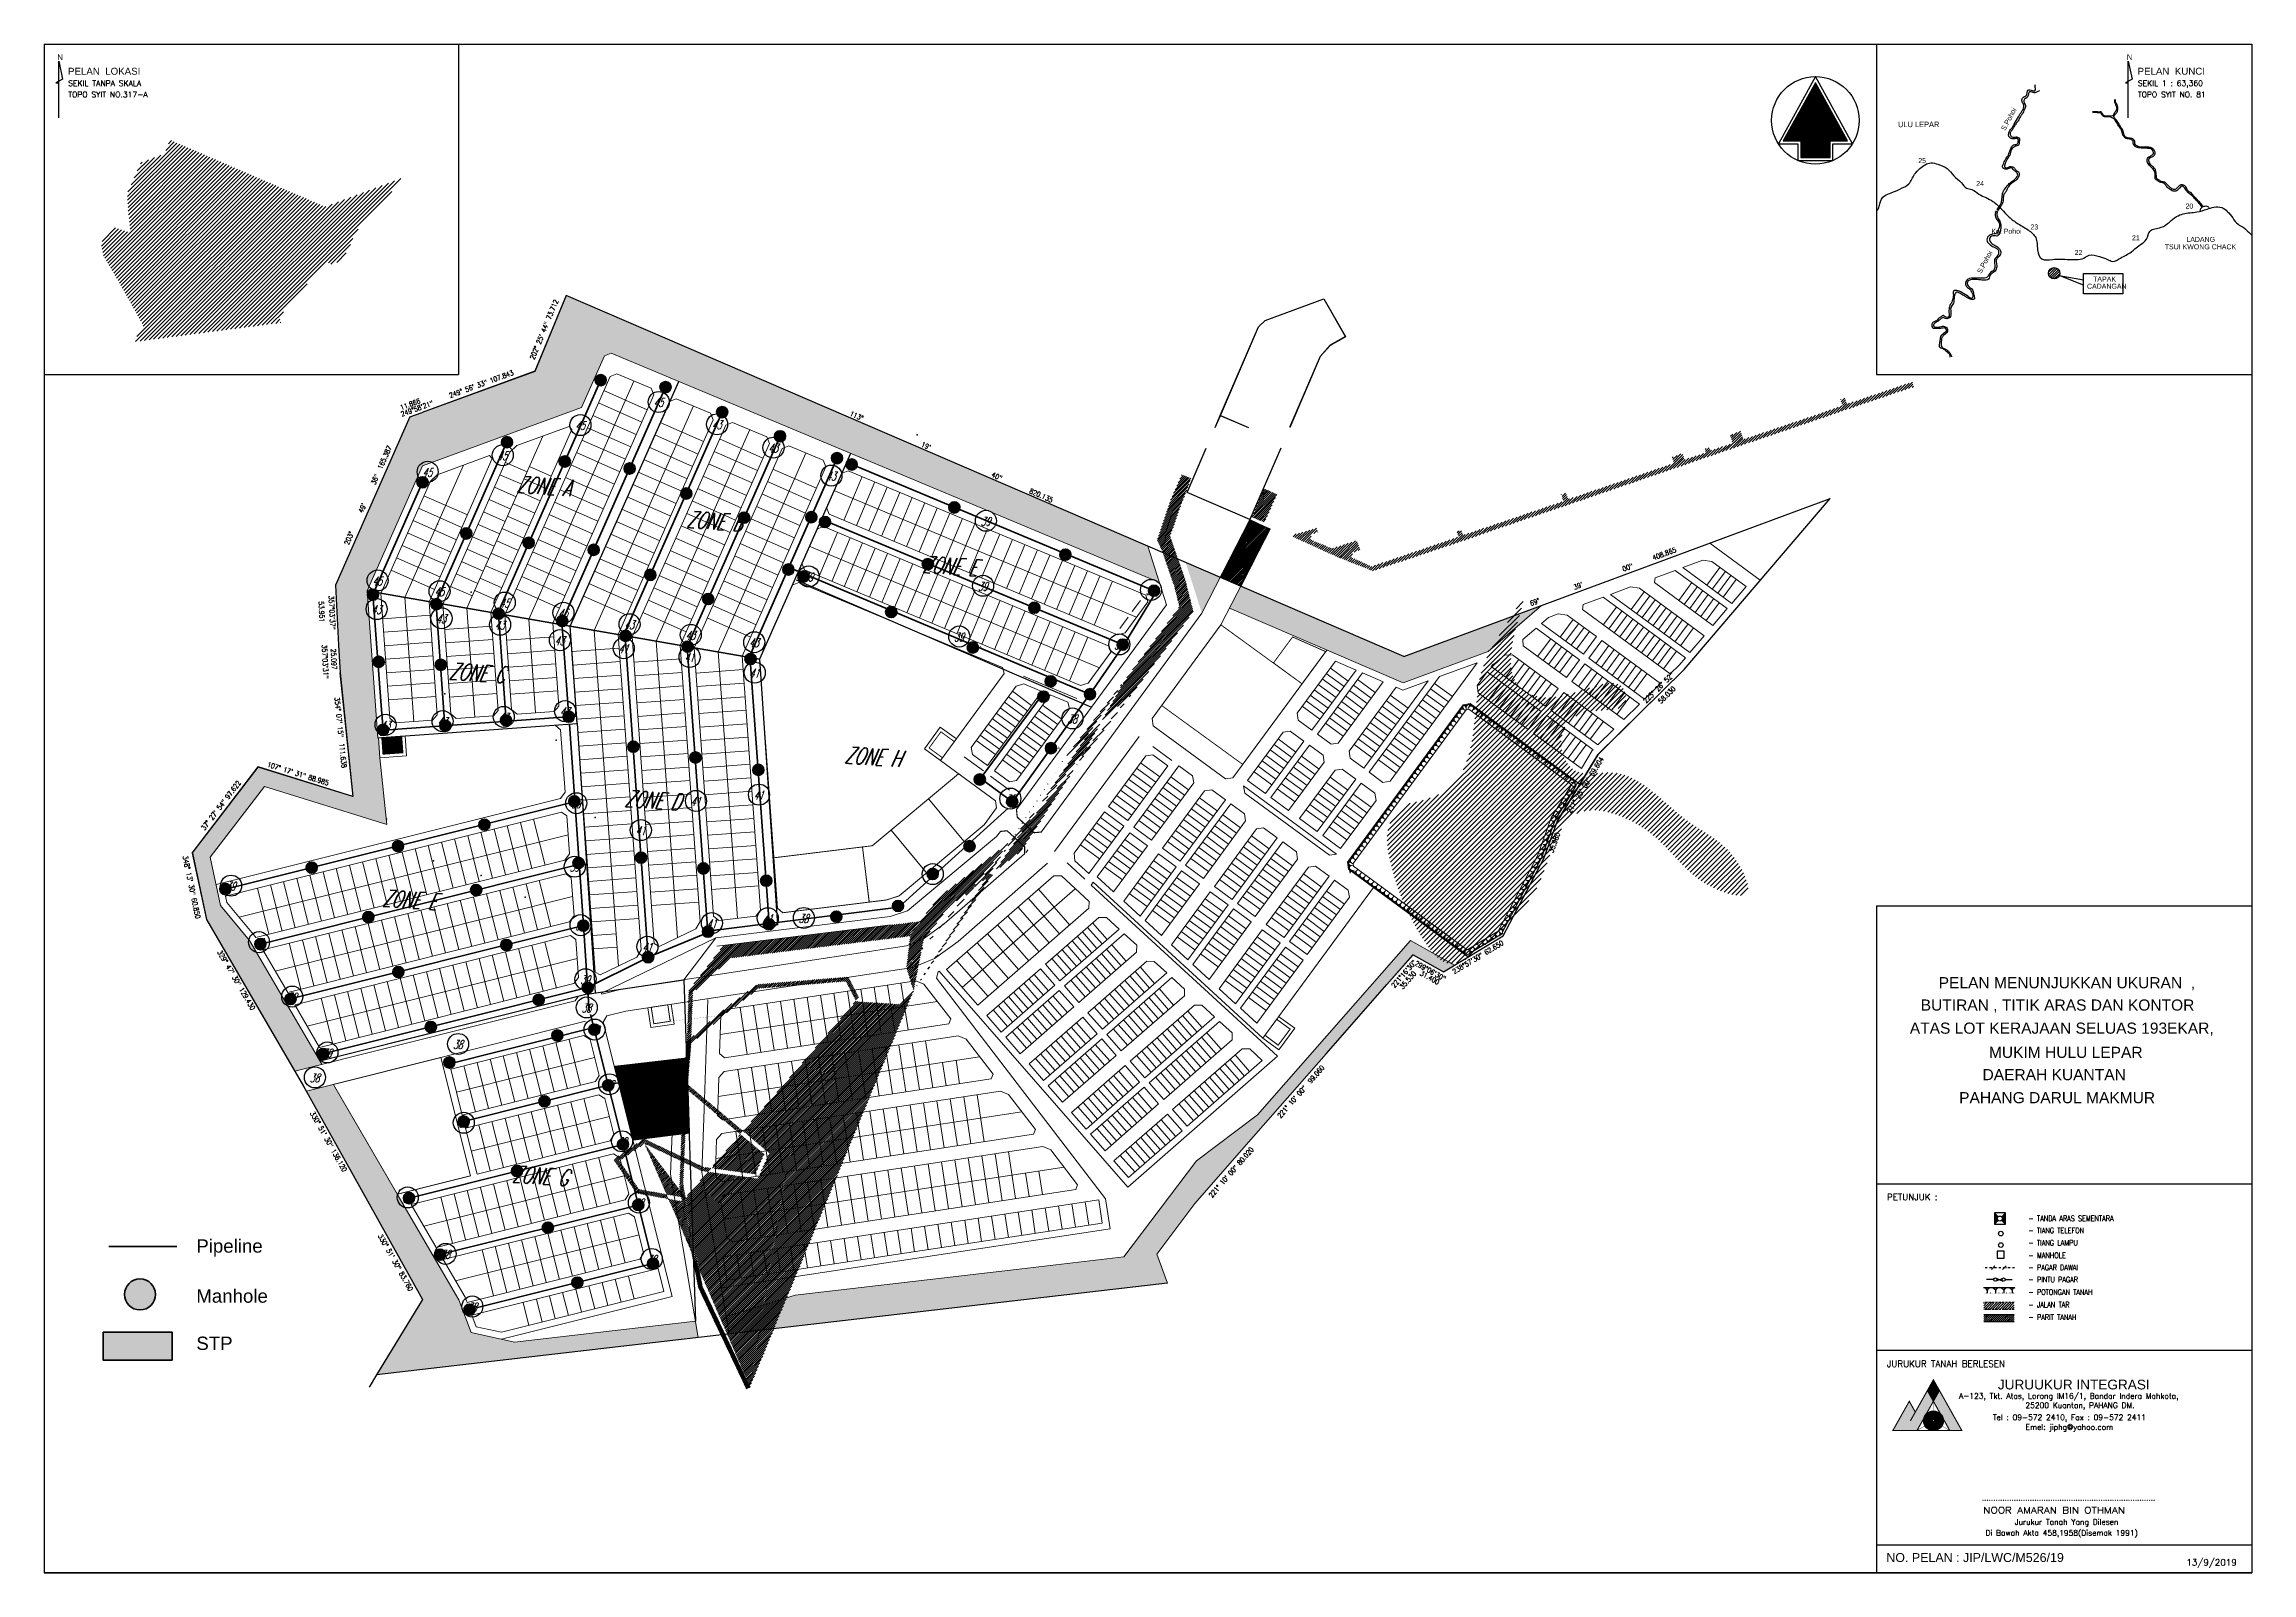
# Model space of a CAD drawing. Header units: millimetres. Extents: x 4167 to 8975, y 2111 to 5892.
# Drawn here: x 4167 to 6152, y 2111 to 3486 of the extents above.
import ezdxf

# ---------------------------------------------------------------- set-up
doc = ezdxf.new("R2010")
doc.units = ezdxf.units.MM
for name, pattern in [('DASHDOT', [1, 0.5, -0.25, 0, -0.25]), ('DASHED', [0.75, 0.5, -0.25]), ('DOT', [0.25, 0, -0.25]), ('MP$0$DASHED', [0.75, 0.5, -0.25])]:
    doc.linetypes.add(name, pattern=pattern)
for name, color, linetype, lineweight in [('2-RND - SLOPE', 84, 'Continuous', 5), ('Manhole', 106, 'Continuous', 100), ('Manhole No', 7, 'Continuous', 30), ('MP$0$BND COORD', 7, 'Continuous', 5), ('MP$0$z_boundary', 6, 'Continuous', 5), ('MP$0$ZAM_KAWASAN.LAPANG', 84, 'Continuous', 5), ('MP$0$ZAM_KEDAI', 161, 'Continuous', 5), ('MP$0$ZAM_PEJALAN KAKI', 30, 'Continuous', 5), ('MP$0$ZAM_SUSUNATUR', 7, 'Continuous', 5), ('Pipe', 170, 'Continuous', 35), ('Road Level', 20, 'Continuous', 9)]:
    doc.layers.add(name, color=color, linetype=linetype, lineweight=lineweight)
for name, color, linetype in [('BL', 7, 'Continuous'), ('BORDER', 1, 'Continuous'), ('CJALAN', 51, 'Continuous'), ('CPARIT', 142, 'Continuous'), ('CTASIK', 141, 'Continuous'), ('EDIT', 1, 'Continuous'), ('EDIT2', 10, 'Continuous'), ('FRAME', 7, 'Continuous'), ('GL', 7, 'Continuous'), ('PNT_DESC', 7, 'Continuous'), ('PNT_ID', 7, 'Continuous'), ('TBM', 7, 'Continuous')]:
    doc.layers.add(name, color=color, linetype=linetype)
doc.layers.add('MP$0$ZAM_KEMUDAHAN', color=7, linetype='Continuous', lineweight=5, true_color=0xfffffe)
doc.styles.add('BIASA', font='SIMPLEX.shx', dxfattribs={"height": 2})
doc.styles.add('MP$0$Standard', font='romans__.ttf')
doc.styles.add('ROMANC', font='romanc.shx', dxfattribs={"oblique": 15, "height": 2.3})
doc.styles.add('ROMANS', font='romans.shx', dxfattribs={"width": 0.85, "height": 1.125})
doc.styles.get("Standard").update_dxf_attribs({"font": 'arial.ttf'})
doc.styles.add('STYLE2', font='arial.ttf', dxfattribs={"width": 1.5, "height": 1.5})
doc.styles.add('SurveyCAD', font='SIMPLEX.shx', dxfattribs={"width": 0.65, "oblique": 20, "height": 15})
pattern_1 = [(44.99999999999999, (4028.127556543534, 8038.694721117959), (-1.104849926186598, 1.104849926186598), [])]
pattern_2 = [(44.99999999999999, (4028.127556543534, 8038.694721117959), (-0.8838799409492784, 0.8838799409492782), [])]

# ---------------------------------------------------------------- blocks, each defined once
blk = doc.blocks.new('*X1')
at = {"color": 0}
for p, q in [((240.9463969933188, 281.251483520952), (240.9573689100012, 281.2624554376344)), ((241.0791050337398, 281.2074148660764), (241.1341456052978, 281.2624554376344)), ((241.2001101056229, 281.1516432426629), (241.3109223005945, 281.2624554376344)), ((241.3107576228809, 281.0855140646242), (241.4876989958911, 281.2624554376344)), ((241.4118480009035, 281.0098277473502), (241.6644756911877, 281.2624554376344)), ((241.5038008703507, 280.9250039215008), (241.8412523864843, 281.2624554376344)), ((241.5867295126825, 280.8311558685359), (242.018029081781, 281.2624554376344)), ((241.6604596352478, 280.7281092958045), (242.1948057770776, 281.2624554376344)), ((241.7245002545377, 280.6153732197978), (242.3715824723743, 281.2624554376344)), ((241.7779544932642, 280.4920507632277), (242.0908292336401, 280.8049255036036)), ((241.8193279311845, 280.3566475058513), (241.9016697299508, 280.4389893046176)), ((241.8461196381309, 280.2066625175011), (241.8525152710233, 280.2130581503935)), ((242.3326750526983, 281.0467713226618), (242.5483591676709, 281.2624554376344)), ((242.6986112516843, 281.2359308263512), (242.7251358629675, 281.2624554376344))]:
    blk.add_line(p, q, dxfattribs=at)
blk = doc.blocks.new('Manhole')
at = {"layer": 'Manhole'}
h = blk.add_hatch(color=256, dxfattribs=at)
h.dxf.hatch_style = 1
h.paths.add_polyline_path([(4471.944587509723, 3000.513854589336, 1), (4461.944587509723, 3000.513854589336, 1)])
blk.add_circle((4466.944587509723, 3000.513854589336), 5, dxfattribs=at)
at = {"layer": 'Manhole No'}
blk.add_text('MH2', height=2.5, dxfattribs=at).set_placement((4463.264768527342, 2999.464154314961))
blk = doc.blocks.new('Manhole1')
at = {"layer": 'Manhole'}
h = blk.add_hatch(color=256, dxfattribs=at)
h.dxf.hatch_style = 1
h.paths.add_polyline_path([(4512.341858365006, 3091.990958322701, 1), (4502.341858365006, 3091.990958322701, 1)])
blk.add_circle((4507.341858365006, 3091.990958322701), 5, dxfattribs=at)

msp = doc.modelspace()

# ---------------------------------------------------------------- hatches: boundary and pattern name
at = {"layer": 'CJALAN', "ltscale": 2}
h = msp.add_hatch(dxfattribs=at)
h.set_pattern_fill('ANSI31,_O', color=256, scale=12.49995)
h.set_pattern_definition(pattern_1)
h.paths.add_polyline_path([(5847.009843915685, 3182.26418073831), (5848.053839739687, 3177.87919827831), (5787.462082107681, 3157.312280546308), (5753.498217963685, 3145.655327174309), (5692.331462631684, 3124.907410166308), (5664.662573307693, 3115.425448094311), (5639.441674191692, 3106.733482862308), (5536.545085779695, 3071.467623926312), (5492.887260411675, 3056.73168287031), (5442.345462579686, 3039.16775312631), (5406.497605971685, 3027.170801114311), (5361.73878500769, 3012.241860830311), (5328.890916399685, 3025.249808798309), (5343.70785713168, 3028.627795286311), (5342.639861403686, 3024.287812646309), (5360.585789619681, 3016.255844774309), (5404.604613543675, 3031.117785326309), (5438.919476283683, 3042.892738226308), (5437.199483163682, 3048.071717510311), (5441.211467115687, 3048.762714746312), (5442.838460607685, 3044.31373254231), (5491.33926660368, 3060.708666962311), (5533.27509885968, 3074.966609930309), (5531.349106563675, 3080.834586458312), (5535.335090619685, 3082.369580318309), (5537.506081935686, 3076.625603294307), (5632.64970135968, 3109.125473294311), (5630.962708107674, 3114.545451614309), (5640.047671767677, 3118.008437762312), (5642.017663887686, 3112.305460574311), (5661.355586535674, 3118.58543545431), (5660.381590431685, 3121.967421926309), (5663.953576143684, 3123.55341558231), (5665.10757152768, 3120.340428434311), (5685.406490331688, 3127.129401278309), (5683.004499939676, 3134.472371906309), (5692.304462739687, 3138.00835776231), (5694.886452411678, 3130.49138783031), (5751.207227127683, 3149.43831204231), (5784.146095371687, 3160.806266570309), (5782.424102259682, 3166.184245058308), (5785.915088295687, 3168.22723688631), (5788.070079675685, 3162.29026063431)])
at = {"layer": 'CJALAN'}
h = msp.add_hatch(dxfattribs=at)
h.set_pattern_fill('ANSI31', color=256, scale=9.99996, style=0)
h.set_pattern_definition(pattern_2)
h.paths.add_polyline_path([(5264.33017464369, 3055.974685898311), (5253.120219483679, 3060.588667442311), (5263.620177483679, 3086.54156363031), (5275.480130043679, 3081.014585738309)])
at = {"layer": 'CJALAN', "ltscale": 2}
h = msp.add_hatch(dxfattribs=at)
h.set_pattern_fill('ANSI31', color=256, scale=12.49995, style=0)
h.set_pattern_definition(pattern_1)
edge = h.paths.add_edge_path()
edge.add_line((5347.34184259569, 3039.590751434311), (5325.220841512402, 3032.401968638149))
edge.add_line((5325.220841512402, 3032.401968638149), (5305.771008879672, 3040.32174851031))
edge.add_line((5305.771008879672, 3040.32174851031), (5306.587005615684, 3045.274728698312))
edge.add_line((5306.587005615684, 3045.274728698309), (5312.302982751686, 3047.17972107831))
edge.add_line((5347.34184259569, 3039.590751434311), (5350.328830647688, 3031.247784806312))
edge.add_line((5328.890916399685, 3025.249808798309), (5343.70785713168, 3028.627795286311))
edge.add_line((5343.70785713168, 3028.627795286311), (5350.328830647673, 3031.247784806312))
edge.add_line((5328.890916399685, 3025.249808798309), (5289.256074939678, 3043.30773656631))
edge.add_line((5289.763072911677, 3044.608731362308), (5311.199987163678, 3050.744706818308))
edge.add_line((5311.199987163678, 3050.744706818308), (5312.379598019352, 3047.205255032984))
h = msp.add_hatch(dxfattribs=at)
h.set_pattern_fill('ANSI31,_O', color=256, scale=12.49995)
h.set_pattern_definition([(44.99999999999999, (6040.971802454978, 12137.59896102195), (-1.104849926186598, 1.104849926186598), [])])
h.paths.add_polyline_path([(5911.027835661951, 2347.98226660846), (5911.027835661951, 2354.164641459547), (5938.506220485548, 2354.164641459547), (5938.506220485548, 2347.98226660846)])
at = {"layer": 'CPARIT'}
h = msp.add_hatch(dxfattribs=at)
h.set_pattern_fill('ANSI31', color=256, scale=9.99996, style=0)
h.set_pattern_definition(pattern_2)
edge = h.paths.add_edge_path()
edge.add_line((5190.085337504204, 3098.825857746693), (5198.373438471679, 3095.569527518308))
edge.add_line((5198.373438471679, 3095.569527518308), (5188.038479811685, 3067.930638074309))
edge.add_line((5179.501513959693, 3074.908610162309), (5190.085337504204, 3098.825857746693))
edge.add_line((5188.038479811685, 3067.930638074309), (5179.541513799688, 3043.473735902311))
edge.add_line((5167.767560895676, 3040.163749142312), (5179.501513959693, 3074.908610162312))
edge.add_line((5179.541513799688, 3043.473735902307), (5181.805504743677, 3036.784762658308))
edge.add_line((5193.176459259672, 3004.07589349431), (5181.805504743677, 3036.784762658312))
edge.add_line((5171.748544971675, 3031.772782706308), (5167.767560895676, 3040.163749142308))
edge.add_line((5183.119499487684, 2999.06391354231), (5171.74854497169, 3031.772782706308))
edge.add_line((5187.969777707853, 2979.834724618542), (5183.11949948767, 2999.06391354231))
edge.add_line((5200.370430483685, 2975.555007578309), (5193.176459259686, 3004.07589349431))
edge.add_line((5138.544966314452, 2913.53521939619), (5187.969777707853, 2979.834724618539))
edge.add_line((5148.56663769968, 2906.064285542308), (5200.370430483685, 2975.555007578309))
edge.add_line((5085.489775016684, 2844.933436756039), (5138.678562260682, 2913.71116164404))
edge.add_line((5095.377850455681, 2837.286560654311), (5148.56663769968, 2906.064285542312))
edge.add_line((4942.481462043679, 2655.246288818309), (4946.110403739525, 2685.713652938042))
edge.add_line((4946.11040373954, 2685.713652938042), (4971.760871469201, 2719.084719673045))
edge.add_line((4971.760871469201, 2719.084719673045), (5036.13984504013, 2768.843129570507))
edge.add_line((5036.13984504013, 2768.843129570507), (5084.887246302327, 2844.083322714303))
edge.add_line((4948.869436491686, 2634.632371274312), (4957.814400711677, 2680.429188086311))
edge.add_line((4957.814400711677, 2680.429188086311), (4980.685309227671, 2710.18406906631))
edge.add_line((4980.685309227685, 2710.18406906631), (5045.471050083694, 2760.25686877431))
edge.add_line((5045.471050083694, 2760.25686877431), (5095.377850455681, 2837.286560654311))
edge.add_line((4942.481462043679, 2655.246288818309), (4948.869436491686, 2634.623371310265))
h = msp.add_hatch(dxfattribs=at)
h.set_pattern_fill('ANSI31', color=240, scale=9.999760894592503, style=0)
h.set_pattern_definition([(45, (-106969.0589404372, -14357.89856091382), (-0.883862342351302, 0.883862342351302), [])])
h.paths.add_polyline_path([(4945.876767900101, 2683.818911749373), (4946.101668838191, 2685.707103775052), (4954.78189452992, 2697.000012500392), (4777.952156624391, 2675.32948915996), (4746.717078761676, 2634.705909460166), (4745.119250885093, 2588.743516916011), (4741.671787591838, 2548.816060866089), (4738.4065599726, 2457.907619426393), (4740.556323871655, 2445.209651143405), (4755.334290344106, 2367.683529225988), (4798.384870142718, 2276.815109235127), (4801.791572258238, 2278.382894790126), (4758.928188152668, 2368.856194043115), (4743.757550899476, 2448.442291050998), (4741.607787000421, 2461.140259333986), (4745.575320615184, 2550.433682459779), (4748.725699560177, 2586.920399261968), (4750.32352743676, 2632.882791806116), (4784.401222316226, 2664.03004806088)])
h = msp.add_hatch(dxfattribs=at)
h.set_pattern_fill('ANSI31', color=256, scale=9.99996, style=0)
h.set_pattern_definition(pattern_2)
edge = h.paths.add_edge_path()
edge.add_line((4798.390663852389, 2276.813516942735), (4801.779556893145, 2278.41906714703))
edge.add_line((4798.390663852389, 2276.813516942735), (4755.339226872964, 2367.683746216235))
edge.add_line((4755.339226872949, 2367.683746216235), (4740.560966156159, 2445.211411757567))
edge.add_line((4740.560966156174, 2445.211411757567), (4699.670598854877, 2452.592862567291))
edge.add_line((4699.670598854862, 2452.592862567291), (4678.975906837948, 2482.762571433856))
edge.add_line((4678.975906837963, 2482.762571433852), (4706.641611696103, 2501.473353241667))
edge.add_line((4706.641611696103, 2501.473353241667), (4760.140018958175, 2476.016701695326))
edge.add_line((4760.140018958175, 2476.016701695326), (4806.462896790732, 2469.693683404703))
edge.add_line((4806.462896790732, 2469.693683404703), (4814.50258488544, 2487.609701426334))
edge.add_line((4814.50258488544, 2487.609701426334), (4741.676452086363, 2548.819884389219))
edge.add_line((4741.676452086363, 2548.819884389222), (4745.123984022122, 2588.748135435397))
edge.add_line((4745.123984022122, 2588.748135435393), (4775.838965913061, 2615.732097494665))
edge.add_line((4775.838965913046, 2615.732097494669), (4808.317430658686, 2640.366490035567))
edge.add_line((4808.317430658686, 2640.366490035567), (4890.135288595307, 2647.076162930802))
edge.add_line((4890.135288595307, 2647.076162930802), (4899.80144525859, 2628.549447530784))
edge.add_line((4743.762256923683, 2448.444116030309), (4758.933196239681, 2368.856434382311))
edge.add_line((4758.933196239681, 2368.856434382311), (4801.797433798811, 2278.381333713935))
edge.add_line((4706.966404107674, 2497.165921142308), (4684.203495159685, 2481.77098272231))
edge.add_line((4684.203495159685, 2481.77098272231), (4701.877424463686, 2456.005085786312))
edge.add_line((4701.877424463686, 2456.005085786312), (4743.762256923683, 2448.444116030312))
edge.add_line((4706.966404107674, 2497.165921142308), (4759.055195751685, 2472.380020286311))
edge.add_line((4759.055195751685, 2472.380020286311), (4808.735553538439, 2465.598709934528))
edge.add_line((4808.735553538439, 2465.598709934528), (4819.083344713928, 2488.658213114284))
edge.add_line((4819.083344713928, 2488.658213114284), (4745.580062833016, 2550.437538191398))
edge.add_line((4745.580062833016, 2550.437538191398), (4748.730504505262, 2586.924981481223))
edge.add_line((4748.730504505262, 2586.924981481226), (4778.21262719645, 2612.825842596851))
edge.add_line((4778.212627196464, 2612.825842596851), (4809.712993119681, 2636.718362930309))
edge.add_line((4809.712993119681, 2636.718362930309), (4887.961680123683, 2643.135337262311))
edge.add_line((4887.961680123683, 2643.135337262311), (4897.452642159695, 2624.944410026308))
edge.add_line((4897.45264215968, 2624.944410026308), (4936.429486251682, 2622.407420174308))
edge.add_line((4936.429486251682, 2622.407420174308), (4948.869436491686, 2634.632371274309))
edge.add_line((4942.481462043679, 2655.246288818309), (4899.801445258576, 2628.549447530781))
edge.add_line((4942.481462043679, 2655.246288818309), (4948.869436491686, 2634.623371310265))
h = msp.add_hatch(dxfattribs=at)
h.set_pattern_fill('ANSI31', color=256, scale=9.99996, style=0)
h.set_pattern_definition([(44.99999999999999, (6040.971802454978, 12137.59896102195), (-0.8838799409492784, 0.8838799409492782), [])])
h.paths.add_polyline_path([(5911.027835661951, 2336.890308860851), (5911.027835661951, 2343.072683711938), (5938.506220485548, 2343.072683711938), (5938.506220485548, 2336.890308860851)])
at = {"layer": 'CTASIK'}
h = msp.add_hatch(dxfattribs=at)
h.set_pattern_fill('ANSI31', color=256, scale=24.9999)
h.set_pattern_definition([(44.99999999999999, (-2542.728924553407, 1874.453899312122), (-2.209699852373196, 2.209699852373195), [])])
h.paths.add_polyline_path([(5430.553509747695, 2658.84427442631), (5429.453514147694, 2658.844274426365), (5424.52120659116, 2661.127247922685), (5421.0148755315, 2663.635790161823), (5418.683770019981, 2665.756523461279), (5415.961934181743, 2668.664745662843), (5413.28270646071, 2671.951503123879), (5410.858197571024, 2675.255550276657), (5408.71793157805, 2678.402232794533), (5406.924895078801, 2681.180141884373), (5403.652052967618, 2686.500995615022), (5401.459298160595, 2690.214890335765), (5399.5307354948, 2693.595530099154), (5396.522277758542, 2699.127860216713), (5393.09025701371, 2705.9272375247), (5389.925720750512, 2712.808185860626), (5387.76520739775, 2717.945049728163), (5385.349059483224, 2724.225713297108), (5383.413239363928, 2729.756441889613), (5381.262124934174, 2736.531198125629), (5379.898902915707, 2741.219881676532), (5378.222630761169, 2747.461843769261), (5377.110494295031, 2752.03693505603), (5375.941956718218, 2757.678592463695), (5375.041537246243, 2763.62226773337), (5374.645308471312, 2768.316178159681), (5374.647012147978, 2773.919135999919), (5375.045643325384, 2777.8767767195), (5375.813694984112, 2781.632128885087), (5377.135853902901, 2785.55769554576), (5378.925256802568, 2789.096092140198), (5382.019489881202, 2793.390254088559), (5384.450043461793, 2796.095752172101), (5386.269814498983, 2797.931380717322), (5387.789301513838, 2799.389533490265), (5390.991667995679, 2802.352700390309), (5397.671019294457, 2803.835003116243), (5403.251964412919, 2805.167065315398), (5409.207243862065, 2806.784035167218), (5414.479224613837, 2808.484716968162), (5418.646468008808, 2810.089566443496), (5423.494116056956, 2812.366942786675), (5426.122424512649, 2813.850800288286), (5429.76323576462, 2816.304387504179), (5432.801500755681, 2818.83563445831), (5436.477889147527, 2822.749069884592), (5439.259794328374, 2826.525796580596), (5441.890288841763, 2830.95767196423), (5444.624150869566, 2836.778477413422), (5446.871222330125, 2842.893424953489), (5449.169792692801, 2851.079850617925), (5450.145390461867, 2855.450744348202), (5450.957428131687, 2859.683471066308), (5452.333568407323, 2868.649845718972), (5453.190668006659, 2875.863339753354), (5453.923692029957, 2883.16946850249), (5454.649386394141, 2890.89209481163), (5455.468880016282, 2898.901569867392), (5456.218228116455, 2904.941594160447), (5457.154132475565, 2910.943605727369), (5457.676259557496, 2913.727240515424), (5458.468715367197, 2917.382757305402), (5459.193732043683, 2920.262842930168), (5459.891392395684, 2922.711218954313), (5461.788452286723, 2928.270794358546), (5463.734792105153, 2932.981105361929), (5465.768991331175, 2937.290621715851), (5468.033030898148, 2941.632811398218), (5471.114140712887, 2947.07427019589), (5473.859255902118, 2951.652752491978), (5476.30446973683, 2955.609831193406), (5478.374026220959, 2958.909697731944), (5480.189841617494, 2961.787082482357), (5482.163303307692, 2964.910050158311), (5484.853378855185, 2969.171035705689), (5487.969818418669, 2974.078306480611), (5490.216059351018, 2977.561187240839), (5491.880230183609, 2980.086365937366), (5493.52875766935, 2982.507266842893), (5494.715694726632, 2984.162796187078), (5495.512353379045, 2985.197962849945), (5495.922218752019, 2985.688559365784), (5496.203022349522, 2985.997670257288), (5496.436717406088, 2986.229333666028), (5496.61769482176, 2986.385257442505), (5496.755284270765, 2986.483966360947), (5496.907812164236, 2986.563294422582), (5497.039433972806, 2986.590262388758), (5497.126581737188, 2986.570072775734), (5497.231832391115, 2986.45094040764), (5497.272364193805, 2986.3202038851), (5497.294032450895, 2986.12299098975), (5497.289847437451, 2985.852198463634), (5497.246501866726, 2985.434670449164), (5497.167260224624, 2984.954259455835), (5497.03900474611, 2984.377838279366), (5496.832233010484, 2983.4315217571), (5496.447742393151, 2982.022529386284), (5495.886911985303, 2980.021169190075), (5493.785693356067, 2973.016230327275), (5492.648168326252, 2969.146056315176), (5491.717992773962, 2965.872520823943), (5490.641828445017, 2961.903099875142), (5489.362189027464, 2956.807348570621), (5488.285340394299, 2952.018960276657), (5487.252469109297, 2946.649269767981), (5486.407866922715, 2940.990534196064), (5486.13321903732, 2938.522333972973), (5485.796626983529, 2933.727268704968), (5485.773978249299, 2929.082320978849), (5486.132143323759, 2924.528368323548), (5486.712285111686, 2921.199225002316), (5488.237643812839, 2916.308905186199), (5490.294954934738, 2912.253565654433), (5492.677820287759, 2908.978309039363), (5495.082237401451, 2906.501925074708), (5498.651812231137, 2903.767306211763), (5502.335172559453, 2901.741072862069), (5506.532077976864, 2900.13418995662), (5509.558989314215, 2899.340370006752), (5513.279057843361, 2898.714258787733), (5516.359799094758, 2898.453141228963), (5518.086293087703, 2898.400217074837), (5520.653149347678, 2898.438316046309), (5527.207956097087, 2899.095961132027), (5531.539377989493, 2899.880842655994), (5538.189278038755, 2901.476056589972), (5544.385525193296, 2903.25524443709), (5547.394949054809, 2904.182575596156), (5553.520076431143, 2906.122831356142), (5558.943487802984, 2907.812689208027), (5563.668111288438, 2909.173472643883), (5568.220419260846, 2910.289616965145), (5572.382662166126, 2911.03020177749), (5576.277163872173, 2911.334020483182), (5579.38093314666, 2911.149544388567), (5580.754392114539, 2910.889351115051), (5582.800140336358, 2910.207183156779), (5584.571152695496, 2909.203268569558), (5586.154979733778, 2907.776553562189), (5586.879406607766, 2906.856073029578), (5587.679909131677, 2905.518804766989), (5588.090524223035, 2904.634846703035), (5588.8968763719, 2902.153301186308), (5589.367247820466, 2899.427041173507), (5589.470648602013, 2897.5465888171), (5589.403044136996, 2896.007112388053), (5589.156084945962, 2894.44400158317), (5588.934930347181, 2893.634236379539), (5588.436366203792, 2892.427277991397), (5587.813880703687, 2891.461343954312), (5586.266061176661, 2890.098633279535), (5584.689146742543, 2889.318283339648), (5582.613325363023, 2888.691125006839), (5579.944183934129, 2888.202313875272), (5576.724371521237, 2887.789423799173), (5567.776067188706, 2886.892154673254), (5563.419193656531, 2886.455334907017), (5558.526377050306, 2885.840206870749), (5554.769152911553, 2885.196817147929), (5551.370506410252, 2884.41174784905), (5548.615480609338, 2883.573850482981), (5545.744790864641, 2882.434396502233), (5543.00555393964, 2880.995177023467), (5540.926713270206, 2879.582312955748), (5539.775816577412, 2878.640621195073), (5538.319078683677, 2877.235400858312), (5536.762893996607, 2875.391315114788), (5534.716886805209, 2872.213745391384), (5533.337764156471, 2869.302742923848), (5532.557046315878, 2867.158800431918), (5531.694025617426, 2863.895998323793), (5531.085557803612, 2859.470805871852), (5531.023444323508, 2856.464977330726), (5531.16110731568, 2854.25149279431), (5531.921595055128, 2849.810735322704), (5533.02162934742, 2846.222868968134), (5534.353227256592, 2843.137452421814), (5535.2669461077, 2841.432784663253), (5536.568239570564, 2839.383109147266), (5538.449755938576, 2836.98585342843), (5540.001660184424, 2835.390289866524), (5542.162208482971, 2833.624250166073), (5544.410054319682, 2832.259580762309), (5548.434389494401, 2830.773230043784), (5551.661274413809, 2830.194655681962), (5554.849775169916, 2829.975721858284), (5557.219093585327, 2829.971006960111), (5560.68737058011, 2830.122547002697), (5563.950141616906, 2830.360158595804), (5566.695540560466, 2830.577732098494), (5569.878405034875, 2830.793349807698), (5571.704298476934, 2830.87567715124), (5575.353930543684, 2830.88758625031), (5580.583297262141, 2830.405445192895), (5585.390833248659, 2829.407877382908), (5589.53635656864, 2828.121657064175), (5591.875927156956, 2827.223616537665), (5594.788467471224, 2825.935408182153), (5598.476069930502, 2824.04124120101), (5602.050082572996, 2821.937652886327), (5606.153468006754, 2819.220796697666), (5611.356786531656, 2815.365552985068), (5618.436536150371, 2809.542951607849), (5624.170093408187, 2804.5239381345), (5630.308489243003, 2799.074068217802), (5635.880064438896, 2794.259220515049), (5639.566891388573, 2791.234643195114), (5643.449658159689, 2788.252756790311), (5650.156194582376, 2783.633242384478), (5653.261371149854, 2781.645020151473), (5661.484318855508, 2776.486851547625), (5667.070364645389, 2772.796677493427), (5672.47364794275, 2768.824350037454), (5676.966705093333, 2765.03591513591), (5680.900565630667, 2761.208696953143), (5685.485007808193, 2755.938152816396), (5688.048030848031, 2752.504496634088), (5690.751468951681, 2748.408916166312), (5693.540762006318, 2743.554347306565), (5695.897005277073, 2738.729143752456), (5697.613658726548, 2734.393339419612), (5698.679012021848, 2730.717058550616), (5699.092101724598, 2728.388281073438), (5699.204800631122, 2726.200687020317), (5698.95626709271, 2724.275001721247), (5698.607420935075, 2723.255008905138), (5697.382442427695, 2721.604023386308), (5696.075755238851, 2720.824279028662), (5693.978337022809, 2720.278778008867), (5690.618191823682, 2720.196727699948), (5686.772062925518, 2720.702058252946), (5680.706910718667, 2722.214421248862), (5674.66009206409, 2724.291254262187), (5667.330041437976, 2727.490226155109), (5659.834695639043, 2731.673508682668), (5654.248279683741, 2735.490006348269), (5650.605760589779, 2738.328608316495), (5645.220226375239, 2743.037155237836), (5639.738582479053, 2748.395399194016), (5631.808996585196, 2756.776739430608), (5625.527970375433, 2763.430906902393), (5621.02746904615, 2767.944163720034), (5616.50469966464, 2772.144837308138), (5612.650682419726, 2775.420857107796), (5609.213927513321, 2778.099439772925), (5606.576805651681, 2780.002357427567), (5601.598288419378, 2783.261434926922), (5593.339383876109, 2787.855071317275), (5587.249710235117, 2790.668675487117), (5581.352061664742, 2792.9494079048), (5572.988004708996, 2795.407674609412), (5568.168572251363, 2796.371412498747), (5561.140891946341, 2797.080779944075), (5553.12775436745, 2796.611682410463), (5548.084449362663, 2795.347502078641), (5545.138051407686, 2794.11873332631), (5541.346281855234, 2791.812563625264), (5538.144450504389, 2789.089671579319), (5534.82226097668, 2785.352921617299), (5531.842773611248, 2781.062786029119), (5529.512990994435, 2776.999694043383), (5527.406590073208, 2772.747552212006), (5524.6186935102, 2766.274310450621), (5521.934056397919, 2759.259462024753), (5519.417729639097, 2752.273765023741), (5517.087283785308, 2745.790763708856), (5515.138918063543, 2740.593557072423), (5512.978107173358, 2735.245740315544), (5510.910188319684, 2730.632987270254), (5508.41197932913, 2725.727205964415), (5505.025489359437, 2719.976855910836), (5502.456047417245, 2716.128443867559), (5498.209072393742, 2710.475473104389), (5492.787970444928, 2704.166863567896), (5487.928619153679, 2699.092796444251), (5483.871939411763, 2695.139248194499), (5477.769151286977, 2689.502766405853), (5470.919058801488, 2683.41976448455), (5466.608295303142, 2679.640352560795), (5464.512373911666, 2677.802198594311), (5457.830522325135, 2671.998851388349), (5451.040280270374, 2666.580714269863), (5446.667320704493, 2663.586627489492), (5441.813850604796, 2660.966472259903), (5438.259932667743, 2659.600691962192), (5434.706106670097, 2658.872275803411)])
at = {"layer": 'EDIT2'}
h = msp.add_hatch(dxfattribs=at)
h.set_pattern_fill('ANSI31', color=20, scale=19.99992)
h.set_pattern_definition([(44.99999999999999, (-2549.716071379096, 1857.093259694355), (-1.767759881898557, 1.767759881898556), [])])
h.paths.add_polyline_path([(4280.238209965375, 3399.857525308371), (4419.560758796199, 3339.778243812432), (4490.489617678786, 3366.076756420824), (4466.226129741348, 3337.613545232811), (4458.57586250144, 3330.081925593046), (4451.825550495267, 3323.43616129174), (4445.113487404915, 3312.447115488454), (4442.852523532316, 3306.18741491408), (4436.107300131463, 3293.325224852766), (4426.176060548647, 3287.350409708501), (4421.10021000332, 3290.176671618172), (4416.763825823668, 3285.236988360206), (4406.632831998968, 3273.698048186061), (4394.567098943835, 3259.90397857793), (4384.823648954958, 3248.7583813566), (4378.481204291862, 3240.375482828551), (4380.271968176834, 3235.521259667914), (4247.435920090005, 3218.233195575804), (4256.333972969585, 3232.790558054015), (4248.783329402269, 3246.321755406081), (4236.50439895097, 3268.309024984062), (4232.391338824162, 3275.369305842078), (4220.337463582835, 3296.059915017087), (4218.033955646328, 3307.078995749353), (4229.019437027191, 3321.4137426814), (4244.737524371563, 3316.520512402521), (4242.62200448902, 3337.064786991292), (4242.383749307815, 3341.701650389232), (4241.871852199953, 3351.669500701084), (4254.231967762242, 3379.658212549917), (4256.294468366146, 3380.410028300934), (4275.03530738373, 3387.25241919785)])
h = msp.add_hatch(dxfattribs=at)
h.set_pattern_fill('ANSI31', color=20, scale=12.49995)
h.set_pattern_definition([(44.99999999999999, (-2549.716071379096, 1857.093259694355), (-1.104849926186598, 1.104849926186598), [])])
edge = h.paths.add_edge_path()
edge.add_arc((5974.3950769598, 3279.956152598994), 5.094259417562141, 0, 360)
at = {"layer": 'EDIT2', "lineweight": 50}
h = msp.add_hatch(dxfattribs=at)
h.set_pattern_fill('ANSI31', color=41)
h.set_pattern_definition([(45, (-111831.4431143374, -15436.06244370873), (-0.08838834764831845, 0.08838834764831845), [])])
h.paths.add_polyline_path([(4747.076355722434, 2506.747131722593), (4744.992170105636, 2574.085953488239), (4680.533094083766, 2566.562690929367), (4696.969257534022, 2500.520258480577)])
h.paths.add_polyline_path([(4699.373691393245, 2525.961099811352), (4730.940392861989, 2529.46330592886), (4734.578100280281, 2553.129362106987), (4703.011398811537, 2549.627155989479)], flags=24)
at = {"layer": 'EDIT2'}
h = msp.add_hatch(color=256, dxfattribs=at)
h.dxf.hatch_style = 1
h.paths.add_polyline_path([(5911.463854697662, 2367.49856930175, -0.202374603001316), (5914.032188164185, 2365.457669541849, -0.2485085556315078), (5917.679451917355, 2367.49856930175)])
h.paths.add_polyline_path([(5917.88489441102, 2367.49856930175, -0.2485085556318664), (5921.532158164189, 2365.457669541838, -0.2535248552934621), (5925.265788908871, 2367.49856930175)])
h.paths.add_polyline_path([(5925.298497419511, 2367.49856930175, -0.2535248552934621), (5929.032128164194, 2365.457669541838, -0.2459088459993455), (5932.633327920512, 2367.49856930175)])
h.paths.add_polyline_path([(5936.532098164183, 2365.457669541842, -0.2288800335046344), (5939.106042332611, 2367.49856930175), (5932.93089840788, 2367.49856930175, -0.2459088459983763)])
at = {"layer": 'FRAME'}
msp.add_hatch(color=10, dxfattribs=at).paths.add_polyline_path([(5865.804780109624, 2265.370991394766), (5871.256984233389, 2275.078477356843), (5865.804780109624, 2284.634439792344), (5860.395127538663, 2275.002715593628)])
msp.add_hatch(color=10, dxfattribs=at).paths.add_polyline_path([(5865.804780109624, 2265.370991394766), (5871.256984233389, 2275.078477356843), (5865.804780109624, 2284.634439792344), (5860.395127538663, 2275.002715593628)])
h = msp.add_hatch(color=160, dxfattribs=at)
h.paths.add_polyline_path([(5857.288276303281, 2250.207611728061, -0.1228606904028183), (5859.381671782727, 2253.934839610154), (5865.804780109624, 2265.370991394766), (5860.395127538663, 2275.002715593628), (5849.554673430886, 2255.701612097639), (5844.123871894653, 2265.370991394766), (5829.338405147455, 2239.045911181658), (5851.019313362411, 2239.045911181658)])
h.paths.add_polyline_path([(5871.256984233389, 2275.078477356843), (5865.804780109624, 2265.370991394766), (5872.227983125731, 2253.934671019326, -0.1228473686416892), (5874.321158368066, 2250.207835262192), (5880.590246856822, 2239.045911181658), (5883.392958308103, 2239.045911181658), (5891.406514720888, 2239.045911181658)])
h = msp.add_hatch(color=160, dxfattribs=at)
h.paths.add_polyline_path([(5857.288276303281, 2250.207611728061, -0.1228606904028183), (5859.381671782727, 2253.934839610154), (5865.804780109624, 2265.370991394766), (5860.395127538663, 2275.002715593628), (5849.554673430886, 2255.701612097639), (5844.123871894653, 2265.370991394766), (5829.338405147455, 2239.045911181658), (5851.019313362411, 2239.045911181658)])
h.paths.add_polyline_path([(5871.256984233389, 2275.078477356843), (5865.804780109624, 2265.370991394766), (5872.227983125731, 2253.934671019326, -0.1228473686416892), (5874.321158368066, 2250.207835262192), (5880.590246856822, 2239.045911181658), (5883.392958308103, 2239.045911181658), (5891.406514720888, 2239.045911181658)])
h = msp.add_hatch(color=50, dxfattribs=at)
h.paths.add_polyline_path([(5865.804750188092, 2249.098962973816), (5865.804763533013, 2256.356307682423, 0.4142141009595121), (5857.324271546879, 2247.875831290499, 0.1354088756390245), (5858.523833487996, 2243.527640333496), (5864.754628023727, 2247.248695516473, -0.5822821738831175)])
h.paths.add_polyline_path([(5866.854869055283, 2247.248697528123), (5873.08567071882, 2243.527654281157, 0.1354083879492414), (5874.285224330741, 2247.875831290499, 0.4142130237868764), (5865.804763533013, 2256.356307682423), (5865.804750188092, 2249.098962973816, -0.582280301421327)])
h.paths.add_polyline_path([(5873.08567071882, 2243.527654281157), (5866.854869055283, 2247.248697528123, -0.5675509681062224), (5864.754628023727, 2247.248695516473), (5858.523833487996, 2243.527640333496, 0.5675509681102934)])
h = msp.add_hatch(color=50, dxfattribs=at)
h.paths.add_polyline_path([(5865.804750188092, 2249.098962973816), (5865.804763533013, 2256.356307682423, 0.4142141009595121), (5857.324271546879, 2247.875831290499, 0.1354088756390245), (5858.523833487996, 2243.527640333496), (5864.754628023727, 2247.248695516473, -0.5822821738831175)])
h.paths.add_polyline_path([(5866.854869055283, 2247.248697528123), (5873.08567071882, 2243.527654281157, 0.1354083879492414), (5874.285224330741, 2247.875831290499, 0.4142130237868764), (5865.804763533013, 2256.356307682423), (5865.804750188092, 2249.098962973816, -0.582280301421327)])
h.paths.add_polyline_path([(5873.08567071882, 2243.527654281157), (5866.854869055283, 2247.248697528123, -0.5675509681062224), (5864.754628023727, 2247.248695516473), (5858.523833487996, 2243.527640333496, 0.5675509681102934)])
at = {"layer": 'Manhole'}
h = msp.add_hatch(color=256, dxfattribs=at)
h.dxf.hatch_style = 1
h.paths.add_polyline_path([(4476.819740857562, 2869.246305008932, 1), (4466.819740857562, 2869.246305008932, 1)])
at = {"layer": 'Manhole', "true_color": 0x136734}
h = msp.add_hatch(color=116, dxfattribs=at)
h.dxf.hatch_style = 1
h.paths.add_polyline_path([(4239.331855673026, 2361.490986693308, 1), (4267.253901038036, 2361.490986693308, 1)])
at = {"layer": 'Manhole', "true_color": 0xfecc66}
h = msp.add_hatch(color=31, dxfattribs=at)
h.dxf.hatch_style = 1
h.paths.add_polyline_path([(4282.216396086218, 2327.562567629378), (4220.104689755774, 2327.562567629378), (4220.104689755774, 2302.421203389119), (4282.216396086218, 2302.421203389119)])
at = {"layer": 'MP$0$ZAM_KAWASAN.LAPANG'}
h = msp.add_hatch(color=256, dxfattribs=at)
h.paths.add_polyline_path([(5224.514834269457, 3006.334247358724), (5193.588433745228, 3019.670465640278), (5208.067263584335, 2974.319207661852)])
h.paths.add_polyline_path([(5465.542140543983, 2939.860330915124), (5513.363359961366, 2981.060890326435), (5389.583298197422, 2935.152699262931), (5389.588993997108, 2935.165907698689), (5389.602827453722, 2935.159942374763), (5389.603274264648, 2935.160108090315), (5389.597448150436, 2935.14659745803), (5243.02940366481, 2998.350313416826), (5232.959788566541, 2978.749903528058), (5388.987000709543, 2911.467163741627)])
h.paths.add_polyline_path([(4551.107819271097, 2327.194336161183), (4540.056787101274, 2356.510583053603), (4484.66013322475, 2451.659729505225), (4427.186274275095, 2550.376677906823), (4402.867222287428, 2544.281437644904), (4466.607342010639, 2429.958767176688), (4507.404769806117, 2356.785530068524), (4465.98073474987, 2289.165574555334), (4755.142418909423, 2322.694241751889), (4752.660093782744, 2337.477481464421), (4590.015504967783, 2318.618633323635)])
h.paths.add_polyline_path([(5167.550293274193, 2397.845571582819), (5201.837752368372, 2443.154318518022), (5254.511046314581, 2503.393213800797), (5319.717450940863, 2577.965382839253), (5374.470376701296, 2640.344202331098), (5374.470378589422, 2640.34420448218), (5374.438151860244, 2640.372491450793), (5397.874811055908, 2667.069773853551), (5425.31367820277, 2651.791659502216), (5435.194055705868, 2657.735875090248), (5395.721654132196, 2679.714328564174), (5258.237350611902, 2523.081446705912), (5203.386542831415, 2481.658593550792), (5137.992447607567, 2395.24435960558), (5041.237846347909, 2384.02553981346), (4842.356391888634, 2360.964980744173), (4780.350203675725, 2341.657467741132), (4782.992177375634, 2325.923456873637), (5177.219725130488, 2371.634645362539)])
h.paths.add_polyline_path([(4468.929158590514, 2844.120936674486), (4467.626978546816, 2862.183583104079), (4466.996796403297, 2862.138151743044), (4457.47636148655, 2994.196887079315), (4507.253707791648, 3106.914587436566), (4650.258712154433, 3159.118203518379), (4670.816070891013, 3205.669061975395), (4676.880577970047, 3208.0863150391), (5169.918842944926, 3001.745357076516), (5159.497720361933, 3034.386877416031), (4636.504956517323, 3259.914114342426), (4608.381046282984, 3191.778133092937), (4507.078808546719, 3154.792088408705), (4495.930112038926, 3150.728203228757), (4429.118409320201, 2999.437263746981), (4431.885431782064, 2945.556776269112), (4433.173302778056, 2920.492549536813), (4444.608591127411, 2809.441972422281), (4359.645616981621, 2835.891971621639), (4300.264399019708, 2758.406543128252), (4312.969183488514, 2698.855745450621), (4378.084990012414, 2587.013008069904), (4392.414521935059, 2562.40064186933), (4416.649400134278, 2568.474785113778), (4351.781596763611, 2679.891552933075), (4325.648904889922, 2711.313798703237), (4316.377347552827, 2754.772122337015), (4365.183225312778, 2818.457989367469), (4475.360174657004, 2784.158575402225)])
at = {"layer": 'MP$0$ZAM_KEMUDAHAN'}
msp.add_hatch(color=256, dxfattribs=at).paths.add_polyline_path([(4470.671512527389, 2862.341387019018), (4471.750099704832, 2847.380215617659), (4489.703505386451, 2848.674520230537), (4488.624918209009, 2863.635691631853)])
at = {"layer": 'MP$0$ZAM_PEJALAN KAKI'}
h = msp.add_hatch(dxfattribs=at)
h.set_pattern_fill('ANSI31', color=34, scale=8, style=0)
h.set_pattern_definition([(45, (-108148.8432953677, -14596.43108751001), (-0.7071067811865475, 0.7071067811865476), [])])
h.paths.add_polyline_path([(5251.240241649399, 3058.354998299053), (5224.514834269443, 3006.334247358716), (5243.036142485811, 2998.363430467705), (5269.610758931141, 3050.090668289884), (5264.466376898125, 3052.309051815484)])
at = {"layer": 'Pipe', "true_color": 0x136734}
h = msp.add_hatch(color=116, dxfattribs=at)
h.dxf.hatch_style = 1
h.paths.add_polyline_path([(4501.062891999273, 2577.691379188694), (4509.686698274853, 2577.691379188694), (4509.686698274853, 2582.843152722119), (4501.062891999273, 2582.843152722119)], flags=9)
h.paths.add_polyline_path([(4598.062599182842, 2602.003039072418), (4606.686405458422, 2602.003039072418), (4606.686405458422, 2607.154812605843), (4598.062599182842, 2607.154812605843)], flags=9)
edge = h.paths.add_edge_path()
edge.add_arc((4408.353085881143, 2555.701370722385), 5.000000000439501, 29.91329658452394, 34.47345935966641)
edge.add_line((4412.475028240379, 2558.531492838394), (4412.686991091285, 2558.531492838394))
edge.add_line((4412.686991091285, 2558.531492838394), (4412.686991091285, 2558.194815254332))
edge = h.paths.add_edge_path()
edge.add_arc((4408.353085880248, 2555.701370723436), 4.999999998487524, 145.526540639584, 149.0905521560508)
edge.add_line((4404.063184815705, 2558.269784405323), (4404.063184815705, 2558.531492838394))
edge.add_line((4404.063184815705, 2558.531492838394), (4404.231143522657, 2558.531492838394))

# ---------------------------------------------------------------- linework, layer by layer
at = {"color": 10}
for p, q in [((4636.517885548701, 3259.892874425177), (4608.394647772408, 3191.758522343878)), ((4636.520456322118, 3259.910856210716), (4608.396658583557, 3191.775147505183)), ((5389.597749507911, 2935.14646750533), (4636.517885548701, 3259.892874425177)), ((5389.615314867171, 2935.157983259693), (4636.520456322118, 3259.910856210716)), ((4608.396658583557, 3191.775147505183), (4507.094826056009, 3154.789250765107)), ((4608.394647772408, 3191.758522343878), (4507.094832227185, 3154.773362015954)), ((4495.94617414304, 3150.725381840692), (4429.134738671184, 2999.435047522669)), ((4495.946402290805, 3150.709574005688), (4429.136297076066, 2999.422251972081)), ((4495.94617414304, 3150.725381840692), (4507.094826056009, 3154.789250765107)), ((4495.946402290805, 3150.709574005688), (4507.094832227185, 3154.773362015954)), ((5389.615314867171, 2935.157983259693), (5772.961421813246, 3077.335374919892)), ((5641.797030722095, 2923.459836381657), (5772.936223795155, 3077.321028325458)), ((5641.819617625484, 2923.471119443306), (5772.961421813246, 3077.335374919892)), ((4429.134738671184, 2999.435047522669), (4431.90175006505, 2945.554775566712)), ((4429.136297076066, 2999.422251972081), (4431.903253377021, 2945.543052805768)), ((4431.90175006505, 2945.554775566712), (4433.189615909445, 2920.490649091373)), ((4431.903253377021, 2945.543052805768), (4433.191093579209, 2920.479425372732)), ((4433.189615909445, 2920.490649091373), (4444.624858517736, 2809.44051617908)), ((4433.191093579209, 2920.479425372732), (4444.626108504714, 2809.431503537484)), ((4300.281243786767, 2758.405291026831), (4359.662224223792, 2835.890409578429)), ((4300.285367744667, 2758.397294528224), (4359.665165869546, 2835.880870303046)), ((4444.624858517736, 2809.44051617908), (4359.662224223792, 2835.890409578429)), ((4444.626108504714, 2809.431503537484), (4359.665165869546, 2835.880870303046)), ((5515.496673738335, 2753.57803461826), (5527.717856740504, 2787.413580239068)), ((5515.516745873201, 2753.585935160498), (5527.738172211552, 2787.422154481423)), ((5479.036732661201, 2684.05406722837), (5515.496673738335, 2753.57803461826)), ((5479.056078841573, 2684.060583477718), (5515.516745873201, 2753.585935160498)), ((5425.355425387226, 2651.758412190577), (5479.036732661201, 2684.05406722837)), ((5425.373702718176, 2651.764285400599), (5479.056078841573, 2684.060583477718)), ((5374.479493919423, 2640.334740467531), (5397.918941700815, 2667.035199417836)), ((5374.496758258842, 2640.340386220634), (5397.936672743466, 2667.041376804222)), ((5397.918941700815, 2667.035199417836), (5425.355425387226, 2651.758412190577)), ((5397.936672743466, 2667.041376804222), (5425.373702718176, 2651.764285400599)), ((5319.718455485183, 2577.963332755711), (5374.479493919423, 2640.334740467531)), ((5319.734629476645, 2577.967736630666), (5374.496758258842, 2640.340386220634))]:
    msp.add_line(p, q, dxfattribs=at)
for points in [[(5219.968117327064, 3141.285623524136), (5224.657925602352, 3152.160720452723), (5258.994548794637, 3231.772572776115), (5265.094157465513, 3237.549094224503), (5317.601596968305, 3256.894086658047)], [(5219.982305187861, 3141.301243718701), (5224.672206842004, 3152.176557181529), (5259.00951371138, 3231.789994657849), (5265.109243831654, 3237.566631122654), (5317.617728810959, 3256.912008734669)], [(5317.601596968305, 3256.894086658047), (5337.109113247088, 3222.942049561008)], [(5317.617728810959, 3256.912008734669), (5337.12563350424, 3222.959295618048)], [(5224.657925602352, 3152.160720452723), (5249.871687192861, 3141.285623524136)], [(5224.672206842004, 3152.176557181529), (5249.886470464144, 3141.301243718701)], [(5251.240241649399, 3058.354998299053), (5194.717782294245, 3082.733157230674), (5211.909280817576, 3122.598158487615)], [(5251.255052170001, 3058.368967260541), (5194.73146739519, 3082.747611586101), (5211.923308218755, 3122.613406595747)], [(5278.944118173151, 3122.598158487615), (5251.240241649399, 3058.354998299053)], [(5278.959480306088, 3122.613406595747), (5251.255052170001, 3058.368967260541)]]:
    msp.add_lwpolyline(points)
at = {"color": 7}
for points in [[(5337.109113247088, 3222.942049561008), (5323.537255692294, 3215.144012968218), (5314.477430521334, 3204.985408173527), (5287.003688369832, 3141.285623524136)], [(5337.12563350424, 3222.959295618048), (5323.553505719943, 3215.161103758421), (5314.493500158669, 3205.002296695575), (5287.019210977027, 3141.301243718701)]]:
    msp.add_lwpolyline(points, dxfattribs=at)
at = {"const_width": 1}
for points in [[(5026.900980639371, 2777.94944431471), (5032.971394024205, 2778.54231461523), (5048.769162276263, 2764.02374518278), (5048.693517297534, 2757.920675992709)], [(5041.378055611085, 2797.686532600908), (5042.040259828877, 2790.906207555754), (5057.384201020874, 2776.80471726872), (5063.456661520553, 2777.396085144219)]]:
    msp.add_lwpolyline(points, dxfattribs=at)
at = {"layer": '2-RND - SLOPE'}
for p, q in [((5438.397636079548, 2880.327754622331), (5439.744660847047, 2879.337808493621)), ((5441.06249622951, 2883.953843476893), (5442.409520997009, 2882.963897348183)), ((5443.727356379472, 2887.579932331455), (5445.074381146971, 2886.589986202745)), ((5445.579635493266, 2889.107130494516), (5445.832128220178, 2887.454642526371)), ((5448.207391452566, 2889.845728754741), (5447.217445323853, 2888.498703987238)), ((5451.833480307132, 2887.180868604786), (5450.843534178419, 2885.833843837283)), ((5455.459569161698, 2884.516008454832), (5454.469623032985, 2883.168983687328)), ((5459.085658016249, 2881.851148304877), (5458.095711887536, 2880.504123537374)), ((5462.711746870815, 2879.186288154922), (5461.721800742102, 2877.839263387419)), ((5422.40847517982, 2858.571221494962), (5423.75549994732, 2857.581275366252)), ((5425.073335329767, 2862.197310349524), (5426.420360097267, 2861.207364220814)), ((5427.738195479729, 2865.823399204086), (5429.085220247229, 2864.833453075376)), ((5430.403055629691, 2869.449488058644), (5431.750080397191, 2868.459541929935)), ((5433.067915779638, 2873.075576913207), (5434.414940547138, 2872.085630784497)), ((5435.7327759296, 2876.701665767769), (5437.0798006971, 2875.711719639059)), ((5466.337835725381, 2876.521428004968), (5465.347889596667, 2875.174403237465)), ((5469.963924579946, 2873.856567855017), (5468.973978451233, 2872.509543087514)), ((5473.590013434512, 2871.191707705062), (5472.600067305799, 2869.844682937559)), ((5477.216102289063, 2868.526847555107), (5476.22615616035, 2867.179822787604)), ((5480.842191143629, 2865.861987405153), (5479.852245014916, 2864.51496263765)), ((5484.468279998195, 2863.197127255198), (5483.478333869482, 2861.850102487695)), ((5488.09436885276, 2860.532267105244), (5487.104422724047, 2859.18524233774)), ((5409.08417443004, 2840.440777222151), (5410.431199197539, 2839.450831093442)), ((5411.749034579987, 2844.066866076713), (5413.096059347487, 2843.076919948004)), ((5414.413894729949, 2847.692954931275), (5415.760919497448, 2846.703008802566)), ((5417.078754879911, 2851.319043785837), (5418.42577964741, 2850.329097657128)), ((5419.743615029858, 2854.9451326404), (5421.090639797358, 2853.95518651169)), ((5491.720457707326, 2857.867406955293), (5490.730511578613, 2856.520382187789)), ((5495.346546561892, 2855.202546805338), (5494.356600433179, 2853.855522037835)), ((5498.972635416443, 2852.537686655383), (5497.98268928773, 2851.19066188788)), ((5502.598724271009, 2849.872826505429), (5501.608778142296, 2848.525801737926)), ((5506.224813125575, 2847.207966355474), (5505.234866996861, 2845.860941587971)), ((5509.85090198014, 2844.54310620552), (5508.860955851427, 2843.196081438016)), ((5513.476990834706, 2841.878246055569), (5512.487044705993, 2840.531221288065)), ((5517.103079689257, 2839.213385905614), (5516.113133560544, 2837.866361138111)), ((5395.759873680259, 2822.310332949344), (5397.106898447759, 2821.320386820635)), ((5398.424733830207, 2825.936421803906), (5399.771758597706, 2824.946475675197)), ((5401.089593980169, 2829.562510658468), (5402.436618747668, 2828.572564529759)), ((5403.75445413013, 2833.188599513031), (5405.10147889763, 2832.198653384321)), ((5406.419314280078, 2836.814688367593), (5407.766339047577, 2835.824742238883)), ((5520.729168543823, 2836.548525755659), (5519.73922241511, 2835.201500988156)), ((5524.355257398389, 2833.883665605705), (5523.365311269676, 2832.536640838201)), ((5527.981346252955, 2831.21880545575), (5526.991400124241, 2829.871780688247)), ((5531.60743510752, 2828.553945305795), (5530.617488978807, 2827.206920538292)), ((5535.233523962086, 2825.889085155844), (5534.243577833373, 2824.542060388341)), ((5538.781135538882, 2823.790521581357), (5537.556039036788, 2822.653152853729)), ((5541.489031159201, 2821.962470504155), (5539.81736707613, 2821.965343726935)), ((5541.628547317565, 2818.641385428919), (5540.201369560191, 2819.511806425255)), ((5379.770712780517, 2800.553799821975), (5381.117737548017, 2799.563853693266)), ((5382.435572930479, 2804.179888676537), (5383.782597697978, 2803.189942547828)), ((5385.100433080426, 2807.805977531099), (5386.447457847926, 2806.81603140239)), ((5387.765293230388, 2811.432066385658), (5389.112317997888, 2810.442120256948)), ((5390.43015338035, 2815.05815524022), (5391.77717814785, 2814.06820911151)), ((5393.095013530297, 2818.684244094782), (5394.442038297797, 2817.694297966073)), ((5529.913009675916, 2799.432112205623), (5528.485831918542, 2800.302533201959)), ((5532.256117204246, 2803.273966850282), (5530.828939446872, 2804.144387846618)), ((5534.599224732576, 2807.115821494941), (5533.172046975202, 2807.986242491277)), ((5536.942332260905, 2810.9576761396), (5535.515154503531, 2811.828097135936)), ((5539.285439789235, 2814.799530784259), (5537.858262031861, 2815.669951780596)), ((5366.446412030737, 2782.423355549168), (5367.793436798236, 2781.433409420459)), ((5369.111272180699, 2786.049444403727), (5370.458296948198, 2785.059498275017)), ((5371.776132330646, 2789.675533258289), (5373.123157098145, 2788.685587129579)), ((5374.440992480608, 2793.301622112851), (5375.788017248107, 2792.311675984141)), ((5377.10585263057, 2796.927710967413), (5378.452877398069, 2795.937764838704)), ((5519.967985783032, 2778.855558957048), (5518.395734730495, 2779.423445996728)), ((5521.496694768122, 2783.087939946383), (5519.924443715585, 2783.655826986063)), ((5523.025403753212, 2787.320320935718), (5521.453152700675, 2787.888207975398)), ((5525.226794619257, 2791.748402916304), (5523.799616861883, 2792.61882391264)), ((5527.569902147587, 2795.590257560963), (5526.142724390213, 2796.4606785573)), ((5350.457251131009, 2760.666822421796), (5351.804275898508, 2759.676876293086)), ((5353.122111280956, 2764.292911276358), (5354.469136048456, 2763.302965147648)), ((5355.786971430918, 2767.91900013092), (5357.133996198418, 2766.92905400221)), ((5358.451831580865, 2771.545088985482), (5359.798856348365, 2770.555142856772)), ((5361.116691730827, 2775.171177840044), (5362.463716498327, 2774.181231711334)), ((5363.781551880789, 2778.797266694606), (5365.128576648289, 2777.807320565897)), ((5513.853149842658, 2761.926034999704), (5512.280898790121, 2762.493922039384)), ((5515.381858827748, 2766.158415989039), (5513.809607775211, 2766.726303028719)), ((5516.910567812838, 2770.390796978374), (5515.338316760301, 2770.958684018055)), ((5518.439276797928, 2774.623177967713), (5516.86702574539, 2775.191065007393)), ((5342.462670681138, 2749.788555858113), (5343.809695448637, 2748.798609729403)), ((5342.578659132529, 2747.313873335095), (5344.231147100681, 2747.56636606201)), ((5343.258350467861, 2742.865500633905), (5344.910838436013, 2743.11799336082)), ((5345.127530831085, 2753.414644712675), (5346.474555598585, 2752.424698583965)), ((5347.183455267512, 2742.464721718266), (5348.17340139621, 2743.811746485777)), ((5347.792390981047, 2757.040733567233), (5349.139415748547, 2756.050787438524)), ((5350.809544122092, 2739.79986156833), (5351.799490250791, 2741.14688633584)), ((5504.421961391547, 2741.898024952699), (5502.941519688391, 2742.674402068265)), ((5506.511909901483, 2745.883262113248), (5505.031468198327, 2746.659639228814)), ((5508.601858411419, 2749.868499273796), (5507.121416708263, 2750.644876389362)), ((5510.691806921355, 2753.853736434345), (5509.2113652182, 2754.630113549911)), ((5512.324440857554, 2757.693654010365), (5510.752189805016, 2758.261541050046)), ((5354.435632976658, 2737.135001418394), (5355.425579105357, 2738.482026185904)), ((5358.061721831238, 2734.470141268454), (5359.051667959937, 2735.817166035964)), ((5361.687810685818, 2731.805281118517), (5362.677756814517, 2733.152305886028)), ((5365.313899540384, 2729.140420968581), (5366.303845669083, 2730.487445736091)), ((5368.939988394965, 2726.475560818641), (5369.929934523663, 2727.822585586151)), ((5372.566077249545, 2723.810700668704), (5373.556023378243, 2725.157725436215)), ((5376.192166104111, 2721.145840518768), (5377.182112232809, 2722.492865286278)), ((5379.818254958691, 2718.480980368828), (5380.80820108739, 2719.828005136338)), ((5493.97221884188, 2721.971839149957), (5492.491777138725, 2722.748216265523)), ((5496.062167351816, 2725.957076310506), (5494.581725648661, 2726.733453426072)), ((5498.152115861738, 2729.942313471054), (5496.671674158582, 2730.71869058662)), ((5500.242064371674, 2733.927550631603), (5498.761622668519, 2734.703927747169)), ((5502.33201288161, 2737.912787792151), (5500.851571178455, 2738.689164907717)), ((5383.444343813271, 2715.816120218891), (5384.43428994197, 2717.163144986402)), ((5387.070432667837, 2713.151260068951), (5388.060378796536, 2714.498284836462)), ((5390.696521522417, 2710.486399919015), (5391.686467651116, 2711.833424686525)), ((5394.322610376998, 2707.821539769078), (5395.312556505696, 2709.168564536589)), ((5397.948699231563, 2705.156679619138), (5398.938645360262, 2706.503704386649)), ((5401.574788086144, 2702.491819469202), (5402.564734214842, 2703.838844236712)), ((5405.200876940709, 2699.826959319265), (5406.190823069408, 2701.173984086776)), ((5483.522476292199, 2702.045653347215), (5482.042034589043, 2702.822030462781)), ((5485.612424802135, 2706.030890507764), (5484.13198309898, 2706.80726762333)), ((5487.702373312071, 2710.016127668312), (5486.221931608916, 2710.792504783878)), ((5489.792321822008, 2714.00136482886), (5488.311880118852, 2714.777741944426)), ((5491.882270331944, 2717.986601989409), (5490.401828628788, 2718.762979104975)), ((5408.82696579529, 2697.162099169325), (5409.816911923988, 2698.509123936836)), ((5412.45305464987, 2694.497239019389), (5413.443000778569, 2695.844263786899)), ((5416.079143504436, 2691.832378869449), (5417.069089633134, 2693.179403636959)), ((5419.705232359016, 2689.167518719512), (5420.695178487715, 2690.514543487023)), ((5423.331321213596, 2686.502658569576), (5424.321267342295, 2687.849683337086)), ((5426.957410068162, 2683.837798419636), (5427.947356196861, 2685.184823187146)), ((5430.583498922742, 2681.172938269699), (5431.573445051441, 2682.51996303721)), ((5434.209587777323, 2678.508078119763), (5435.199533906021, 2679.855102887273)), ((5464.240938364032, 2680.262281488593), (5463.379169188671, 2681.694700055357)), ((5468.0969008714, 2682.582098968842), (5467.235131696039, 2684.014517535607)), ((5471.952863378783, 2684.901916449091), (5471.091094203422, 2686.334335015856)), ((5475.808825886166, 2687.22173392934), (5474.947056710806, 2688.654152496105)), ((5477.25263076239, 2690.08994186557), (5475.772189059235, 2690.866318981136)), ((5479.342579272326, 2694.075179026118), (5477.862137569171, 2694.851556141684)), ((5481.432527782263, 2698.060416186667), (5479.952086079107, 2698.836793302233)), ((5437.835676631888, 2675.843217969823), (5438.825622760587, 2677.190242737333)), ((5441.461765486469, 2673.178357819887), (5442.451711615167, 2674.525382587397)), ((5445.087854341034, 2670.513497669946), (5446.077800469733, 2671.860522437457)), ((5448.817088334499, 2670.983011567596), (5447.955319159139, 2672.415430134361)), ((5452.673050841882, 2673.302829047845), (5451.811281666522, 2674.73524761461)), ((5456.529013349265, 2675.622646528094), (5455.667244173905, 2677.055065094859)), ((5460.384975856648, 2677.942464008343), (5459.523206681288, 2679.374882575108))]:
    msp.add_line(p, q, dxfattribs=at)
at = {"layer": '2-RND - SLOPE', "lineweight": 0}
for points in [[(5446.286333288792, 2666.743239494395), (5340.674870629313, 2744.358485426053), (5339.798364441156, 2750.094951373443), (5443.452340824673, 2891.137447919262), (5449.188806772056, 2892.013954107375), (5541.366167645419, 2824.271605375287, -0.3892099533442221), (5542.935493638373, 2816.312676864776), (5525.860578153033, 2788.315949198031), (5513.616976223637, 2754.418334575328), (5477.479772889345, 2685.509782560084), (5446.286333288792, 2666.743239494395)], [(5446.507750464456, 2671.544543293143), (5344.378724257649, 2746.600501104849), (5344.00272894828, 2749.061275846319), (5445.694356503443, 2887.433594290915), (5448.155131244928, 2887.809589600265), (5538.99740306768, 2821.048415282343, -0.3892099533442221), (5539.520511731998, 2818.395439112172), (5522.235520814515, 2790.054263200947), (5509.947665475045, 2756.034128665511), (5474.457681221624, 2688.359732190371), (5446.507750464456, 2671.544543293146)]]:
    msp.add_lwpolyline(points, format="xyb", dxfattribs=at)
at = {"layer": '2-RND - SLOPE'}
for points in [[(5435.061570700198, 2879.720084036178, 0.32350732782679), (5435.732778870382, 2876.701663155918, 0.3235073278267901), (5432.651645835575, 2876.440886930084)], [(5437.726430850145, 2883.34617289074, 0.32350732782679), (5438.39763902033, 2880.32775201048, 0.3235073278267901), (5435.316505985522, 2880.066975784646)], [(5440.391291000107, 2886.972261745303, 0.32350732782679), (5441.062499170292, 2883.953840865042, 0.3235073278267901), (5437.981366135484, 2883.693064639208)], [(5443.056151150069, 2890.598350599865, 0.32350732782679), (5443.727359320254, 2887.579929719604, 0.3235073278267901), (5440.646226285446, 2887.319153493771)], [(5447.239365750049, 2891.716088289841, 0.32350732782679), (5445.579635725864, 2889.107126568209, 0.3235073278267901), (5443.216549025556, 2891.101419993205)], [(5451.225809720969, 2890.516933984143, 0.32350732782679), (5448.207388840716, 2889.845725813955, 0.3235073278267901), (5447.946612614875, 2892.926858848759)], [(5454.851898575535, 2887.852073834189, 0.32350732782679), (5451.833477695282, 2887.180865664001, 0.3235073278267901), (5451.57270146944, 2890.261998698805)], [(5458.4779874301, 2885.187213684234, 0.32350732782679), (5455.459566549847, 2884.516005514046, 0.3235073278267901), (5455.198790324006, 2887.59713854885)], [(5462.104076284651, 2882.522353534279, 0.32350732782679), (5459.085655404398, 2881.851145364091, 0.3235073278267901), (5458.824879178557, 2884.932278398896)], [(5465.730165139217, 2879.857493384325, 0.32350732782679), (5462.711744258964, 2879.186285214137, 0.3235073278267901), (5462.450968033123, 2882.267418248941)], [(5469.356253993783, 2877.19263323437, 0.32350732782679), (5466.33783311353, 2876.521425064182, 0.3235073278267901), (5466.077056887689, 2879.602558098986)], [(5421.737269950418, 2861.589639763371, 0.32350732782679), (5422.408478120602, 2858.571218883111, 0.3235073278267901), (5419.327345085794, 2858.310442657277)], [(5424.402130100365, 2865.215728617934, 0.32350732782679), (5425.073338270549, 2862.197307737673, 0.3235073278267901), (5421.992205235741, 2861.936531511839)], [(5427.066990250327, 2868.841817472496, 0.32350732782679), (5427.738198420511, 2865.823396592235, 0.3235073278267901), (5424.657065385703, 2865.562620366401)], [(5429.731850400289, 2872.467906327054, 0.32350732782679), (5430.403058570473, 2869.449485446794, 0.3235073278267901), (5427.321925535665, 2869.18870922096)], [(5432.396710550236, 2876.093995181616, 0.32350732782679), (5433.06791872042, 2873.075574301356, 0.3235073278267901), (5429.986785685613, 2872.814798075522)], [(5472.982342848349, 2874.527773084419, 0.32350732782679), (5469.963921968096, 2873.856564914231, 0.3235073278267901), (5469.703145742254, 2876.937697949035)], [(5476.608431702914, 2871.862912934464, 0.32350732782679), (5473.590010822661, 2871.191704764276, 0.3235073278267901), (5473.32923459682, 2874.272837799081)], [(5480.234520557466, 2869.19805278451, 0.32350732782679), (5477.216099677213, 2868.526844614322, 0.3235073278267901), (5476.955323451371, 2871.607977649126)], [(5483.860609412031, 2866.533192634555, 0.32350732782679), (5480.842188531778, 2865.861984464367, 0.3235073278267901), (5480.581412305937, 2868.943117499171)], [(5487.486698266597, 2863.868332484601, 0.32350732782679), (5484.468277386344, 2863.197124314413, 0.3235073278267901), (5484.207501160503, 2866.278257349217)], [(5491.112787121163, 2861.203472334646, 0.32350732782679), (5488.09436624091, 2860.532264164458, 0.3235073278267901), (5487.833590015069, 2863.613397199262)], [(5494.738875975729, 2858.538612184695, 0.32350732782679), (5491.720455095476, 2857.867404014507, 0.3235073278267901), (5491.459678869634, 2860.948537049311)], [(5405.748109050675, 2839.833106636002, 0.32350732782679), (5406.41931722086, 2836.814685755742, 0.3235073278267901), (5403.338184186052, 2836.553909529908)], [(5408.412969200637, 2843.459195490561, 0.32350732782679), (5409.084177370822, 2840.440774610301, 0.3235073278267901), (5406.003044336014, 2840.179998384467)], [(5411.077829350585, 2847.085284345123, 0.32350732782679), (5411.749037520769, 2844.066863464863, 0.3235073278267901), (5408.667904485961, 2843.806087239029)], [(5413.742689500546, 2850.711373199685, 0.32350732782679), (5414.413897670731, 2847.692952319425, 0.3235073278267901), (5411.332764635923, 2847.432176093591)], [(5416.407549650508, 2854.337462054247, 0.32350732782679), (5417.078757820693, 2851.319041173987, 0.3235073278267901), (5413.997624785885, 2851.058264948153)], [(5419.072409800456, 2857.963550908809, 0.32350732782679), (5419.74361797064, 2854.945130028549, 0.3235073278267901), (5416.662484935832, 2854.684353802715)], [(5498.364964830294, 2855.87375203474, 0.32350732782679), (5495.346543950041, 2855.202543864552, 0.3235073278267901), (5495.0857677242, 2858.283676899357)], [(5501.991053684846, 2853.208891884786, 0.32350732782679), (5498.972632804593, 2852.537683714598, 0.3235073278267901), (5498.711856578751, 2855.618816749402)], [(5505.617142539411, 2850.544031734831, 0.32350732782679), (5502.598721659158, 2849.872823564643, 0.3235073278267901), (5502.337945433317, 2852.953956599447)], [(5509.243231393977, 2847.879171584877, 0.32350732782679), (5506.224810513724, 2847.207963414688, 0.3235073278267901), (5505.964034287883, 2850.289096449493)], [(5512.869320248543, 2845.214311434922, 0.32350732782679), (5509.85089936829, 2844.543103264734, 0.3235073278267901), (5509.590123142449, 2847.624236299538)], [(5516.495409103109, 2842.549451284971, 0.32350732782679), (5513.476988222856, 2841.878243114783, 0.3235073278267901), (5513.216211997014, 2844.959376149587)], [(5520.12149795766, 2839.884591135016, 0.32350732782679), (5517.103077077407, 2839.213382964828, 0.3235073278267901), (5516.842300851566, 2842.294515999632)], [(5523.747586812226, 2837.219730985062, 0.32350732782679), (5520.729165931973, 2836.548522814874, 0.3235073278267901), (5520.468389706131, 2839.629655849678)], [(5392.423808300895, 2821.702662363192, 0.32350732782679), (5393.095016471079, 2818.684241482932, 0.3235073278267901), (5390.013883436271, 2818.423465257098)], [(5395.088668450857, 2825.328751217754, 0.32350732782679), (5395.759876621041, 2822.310330337494, 0.3235073278267901), (5392.678743586233, 2822.04955411166)], [(5397.753528600804, 2828.954840072316, 0.32350732782679), (5398.424736770989, 2825.936419192056, 0.3235073278267901), (5395.343603736181, 2825.675642966222)], [(5400.418388750766, 2832.580928926878, 0.32350732782679), (5401.08959692095, 2829.562508046618, 0.3235073278267901), (5398.008463886143, 2829.301731820784)], [(5403.083248900728, 2836.20701778144, 0.32350732782679), (5403.754457070912, 2833.18859690118, 0.3235073278267901), (5400.673324036105, 2832.927820675346)], [(5527.373675666791, 2834.554870835107, 0.32350732782679), (5524.355254786538, 2833.883662664919, 0.3235073278267901), (5524.094478560697, 2836.964795699723)], [(5530.999764521357, 2831.890010685152, 0.32350732782679), (5527.981343641104, 2831.218802514964, 0.3235073278267901), (5527.720567415263, 2834.299935549769)], [(5534.625853375923, 2829.225150535198, 0.32350732782679), (5531.60743249567, 2828.55394236501, 0.3235073278267901), (5531.346656269829, 2831.635075399814)], [(5538.251942230489, 2826.560290385247, 0.32350732782679), (5535.233521350236, 2825.889082215059, 0.3235073278267901), (5534.972745124394, 2828.970215249863)], [(5541.871883433063, 2823.883488014455, 0.32350732782679), (5538.781132421658, 2823.790519182834, 0.3235073278267901), (5539.10307299232, 2826.865862950135)], [(5543.813866514041, 2819.9237194463, 0.32350732782679), (5541.48902724344, 2821.962470873999, 0.3235073278267901), (5543.820861087615, 2823.993218505109)], [(5542.556877462439, 2815.69188234447, 0.32350732782679), (5541.62854416303, 2818.641387778158, 0.3235073278267901), (5544.675830343722, 2819.166203889834)], [(5376.434647401167, 2799.946129235823, 0.32350732782679), (5377.105855571352, 2796.927708355563, 0.3235073278267901), (5374.024722536544, 2796.666932129729)], [(5379.099507551115, 2803.572218090385, 0.32350732782679), (5379.770715721299, 2800.553797210125, 0.3235073278267901), (5376.689582686491, 2800.293020984291)], [(5381.764367701076, 2807.198306944947, 0.32350732782679), (5382.435575871261, 2804.179886064687, 0.3235073278267901), (5379.354442836453, 2803.919109838853)], [(5384.429227851024, 2810.824395799509, 0.32350732782679), (5385.100436021208, 2807.805974919249, 0.3235073278267901), (5382.0193029864, 2807.545198693415)], [(5387.094088000986, 2814.450484654068, 0.32350732782679), (5387.76529617117, 2811.432063773807, 0.3235073278267901), (5384.684163136362, 2811.171287547973)], [(5389.758948150948, 2818.07657350863, 0.32350732782679), (5390.430156321132, 2815.058152628369, 0.3235073278267901), (5387.349023286324, 2814.797376402536)], [(5530.84133982079, 2796.482609121174, 0.32350732782679), (5529.913006521381, 2799.432114554862, 0.3235073278267901), (5532.960292702073, 2799.956930666538)], [(5533.18444734912, 2800.324463765834, 0.32350732782679), (5532.256114049711, 2803.273969199521, 0.3235073278267901), (5535.303400230403, 2803.798785311197)], [(5535.52755487745, 2804.166318410493, 0.32350732782679), (5534.599221578041, 2807.11582384418, 0.3235073278267901), (5537.646507758733, 2807.640639955856)], [(5537.87066240578, 2808.008173055152, 0.32350732782679), (5536.94232910637, 2810.95767848884, 0.3235073278267901), (5539.989615287062, 2811.482494600516)], [(5540.213769934109, 2811.850027699811, 0.32350732782679), (5539.2854366347, 2814.799533133499, 0.3235073278267901), (5542.332722815392, 2815.324349245175)], [(5363.110346651387, 2781.815684963016, 0.32350732782679), (5363.781554821571, 2778.797264082756, 0.3235073278267901), (5360.700421786763, 2778.536487856922)], [(5365.775206801334, 2785.441773817578, 0.32350732782679), (5366.446414971519, 2782.423352937318, 0.3235073278267901), (5363.365281936711, 2782.162576711484)], [(5368.440066951296, 2789.067862672136, 0.32350732782679), (5369.111275121481, 2786.049441791876, 0.3235073278267901), (5366.030142086673, 2785.788665566042)], [(5371.104927101243, 2792.693951526699, 0.32350732782679), (5371.776135271428, 2789.675530646438, 0.3235073278267901), (5368.69500223662, 2789.414754420604)], [(5373.769787251205, 2796.320040381261, 0.32350732782679), (5374.44099542139, 2793.301619501, 0.3235073278267901), (5371.359862386582, 2793.040843275166)], [(5521.466621657482, 2776.150849024571, 0.32350732782679), (5519.967982222906, 2778.855560629016, 0.3235073278267901), (5522.849085871987, 2779.978337000952)], [(5522.995330642572, 2780.383230013906, 0.32350732782679), (5521.496691207996, 2783.087941618351, 0.3235073278267901), (5524.377794857077, 2784.210717990287)], [(5524.524039627662, 2784.615611003241, 0.32350732782679), (5523.025400193086, 2787.320322607686, 0.3235073278267901), (5525.906503842167, 2788.443098979622)], [(5526.155124764131, 2788.798899831856, 0.32350732782679), (5525.226791464722, 2791.748405265544, 0.3235073278267901), (5528.274077645414, 2792.27322137722)], [(5528.498232292461, 2792.640754476515, 0.32350732782679), (5527.569898993052, 2795.590259910203, 0.3235073278267901), (5530.617185173744, 2796.115076021879)], [(5347.121185751645, 2760.059151835643, 0.32350732782679), (5347.792393921829, 2757.040730955383, 0.3235073278267901), (5344.711260887021, 2756.779954729549)], [(5349.786045901606, 2763.685240690205, 0.32350732782679), (5350.457254071791, 2760.666819809945, 0.3235073278267901), (5347.376121036983, 2760.406043584111)], [(5352.450906051554, 2767.311329544767, 0.32350732782679), (5353.122114221738, 2764.292908664507, 0.3235073278267901), (5350.04098118693, 2764.032132438673)], [(5355.115766201516, 2770.93741839933, 0.32350732782679), (5355.7869743717, 2767.918997519069, 0.3235073278267901), (5352.705841336892, 2767.658221293235)], [(5357.780626351463, 2774.563507253892, 0.32350732782679), (5358.451834521647, 2771.545086373631, 0.3235073278267901), (5355.37070148684, 2771.284310147797)], [(5360.445486501425, 2778.189596108454, 0.32350732782679), (5361.116694671609, 2775.171175228194, 0.3235073278267901), (5358.035561636802, 2774.91039900236)], [(5515.351785717108, 2759.221325067227, 0.32350732782679), (5513.853146282532, 2761.926036671672, 0.3235073278267901), (5516.734249931613, 2763.048813043608)], [(5516.880494702198, 2763.453706056562, 0.32350732782679), (5515.381855267622, 2766.158417661007, 0.3235073278267901), (5518.262958916703, 2767.281194032943)], [(5518.409203687288, 2767.686087045897, 0.32350732782679), (5516.910564252712, 2770.390798650342, 0.3235073278267901), (5519.791667901793, 2771.513575022278)], [(5519.937912672378, 2771.918468035235, 0.32350732782679), (5518.439273237802, 2774.623179639681, 0.3235073278267901), (5521.320376886883, 2775.745956011617)], [(5341.791465451735, 2752.806974126523, 0.32350732782679), (5342.46267362192, 2749.788553246262, 0.3235073278267901), (5339.381540587112, 2749.527777020428)], [(5339.96970133719, 2748.973603591852, 0.32350732782679), (5342.578663058839, 2747.313873567686, 0.3235073278267901), (5340.584369633854, 2744.95078686737)], [(5340.649392672522, 2744.525230890662, 0.32350732782679), (5343.258354394171, 2742.865500866495, 0.3235073278267901), (5341.264060969186, 2740.50241416618)], [(5344.456325601683, 2756.433062981085, 0.32350732782679), (5345.127533771867, 2753.414642100824, 0.3235073278267901), (5342.046400737059, 2753.153865874991)], [(5344.165036999109, 2741.793516488849, 0.32350732782679), (5347.183457879362, 2742.464724659052, 0.3235073278267901), (5347.444234105218, 2739.383591624248)], [(5347.79112585369, 2739.128656338913, 0.32350732782679), (5350.809546733943, 2739.799864509116, 0.3235073278267901), (5351.070322959798, 2736.718731474311)], [(5505.538948991421, 2739.014675510682, 0.32350732782679), (5504.421958091798, 2741.898027093177, 0.3235073278267901), (5507.42896144853, 2742.618662806117)], [(5507.628897501358, 2742.99991267123, 0.32350732782679), (5506.511906601734, 2745.883264253725, 0.3235073278267901), (5509.518909958466, 2746.603899966665)], [(5509.718846011294, 2746.985149831778, 0.32350732782679), (5508.60185511167, 2749.868501414274, 0.3235073278267901), (5511.608858468402, 2750.589137127214)], [(5511.80879452123, 2750.970386992327, 0.32350732782679), (5510.691803621607, 2753.853738574822, 0.3235073278267901), (5513.698806978338, 2754.574374287762)], [(5513.823076732004, 2754.988944077888, 0.32350732782679), (5512.324437297428, 2757.693655682333, 0.3235073278267901), (5515.205540946508, 2758.816432054269)], [(5351.417214708255, 2736.463796188977, 0.32350732782679), (5354.435635588508, 2737.135004359179, 0.3235073278267901), (5354.696411814364, 2734.053871324375)], [(5355.043303562836, 2733.798936039037, 0.32350732782679), (5358.061724443089, 2734.470144209239, 0.3235073278267901), (5358.322500668944, 2731.389011174435)], [(5358.669392417416, 2731.1340758891, 0.32350732782679), (5361.687813297669, 2731.805284059303, 0.3235073278267901), (5361.948589523525, 2728.724151024498)], [(5362.295481271982, 2728.469215739164, 0.32350732782679), (5365.313902152235, 2729.140423909366, 0.3235073278267901), (5365.574678378091, 2726.059290874562)], [(5365.921570126562, 2725.804355589224, 0.32350732782679), (5368.939991006815, 2726.475563759426, 0.3235073278267901), (5369.200767232671, 2723.394430724622)], [(5369.547658981142, 2723.139495439287, 0.32350732782679), (5372.566079861395, 2723.81070360949, 0.3235073278267901), (5372.826856087251, 2720.729570574686)], [(5373.173747835708, 2720.474635289351, 0.32350732782679), (5376.192168715961, 2721.145843459553, 0.3235073278267901), (5376.452944941817, 2718.064710424749)], [(5495.089206441755, 2719.08848970794, 0.32350732782679), (5493.972215542131, 2721.971841290435, 0.3235073278267901), (5496.979218898863, 2722.692477003375)], [(5497.179154951691, 2723.073726868488, 0.32350732782679), (5496.062164052068, 2725.957078450983, 0.3235073278267901), (5499.069167408799, 2726.677714163923)], [(5499.269103461613, 2727.058964029036, 0.32350732782679), (5498.152112561989, 2729.942315611532, 0.3235073278267901), (5501.159115918721, 2730.662951324472)], [(5501.359051971549, 2731.044201189585, 0.32350732782679), (5500.242061071925, 2733.92755277208, 0.3235073278267901), (5503.249064428657, 2734.64818848502)], [(5503.449000481485, 2735.029438350133, 0.32350732782679), (5502.332009581862, 2737.912789932629, 0.3235073278267901), (5505.339012938593, 2738.633425645568)], [(5376.799836690288, 2717.809775139411, 0.32350732782679), (5379.818257570541, 2718.480983309613, 0.3235073278267901), (5380.079033796397, 2715.399850274809)], [(5380.425925544869, 2715.144914989474, 0.32350732782679), (5383.444346425122, 2715.816123159677, 0.3235073278267901), (5383.705122650978, 2712.734990124873)], [(5384.052014399434, 2712.480054839534, 0.32350732782679), (5387.070435279687, 2713.151263009737, 0.3235073278267901), (5387.331211505543, 2710.070129974933)], [(5387.678103254015, 2709.815194689598, 0.32350732782679), (5390.696524134268, 2710.4864028598, 0.3235073278267901), (5390.957300360124, 2707.405269824996)], [(5391.304192108595, 2707.150334539661, 0.32350732782679), (5394.322612988848, 2707.821542709864, 0.3235073278267901), (5394.583389214704, 2704.74040967506)], [(5394.930280963161, 2704.485474389721, 0.32350732782679), (5397.948701843414, 2705.156682559924, 0.3235073278267901), (5398.20947806927, 2702.07554952512)], [(5398.556369817741, 2701.820614239785, 0.32350732782679), (5401.574790697994, 2702.491822409987, 0.3235073278267901), (5401.83556692385, 2699.410689375183)], [(5402.182458672307, 2699.155754089848, 0.32350732782679), (5405.20087955256, 2699.826962260051, 0.3235073278267901), (5405.461655778416, 2696.745829225247)], [(5484.639463892074, 2699.162303905197, 0.32350732782679), (5483.52247299245, 2702.045655487693, 0.3235073278267901), (5486.529476349182, 2702.766291200633)], [(5486.72941240201, 2703.147541065746, 0.32350732782679), (5485.612421502386, 2706.030892648241, 0.3235073278267901), (5488.619424859118, 2706.751528361181)], [(5488.819360911946, 2707.132778226294, 0.32350732782679), (5487.702370012323, 2710.01612980879, 0.3235073278267901), (5490.709373369054, 2710.736765521729)], [(5490.909309421882, 2711.118015386843, 0.32350732782679), (5489.792318522259, 2714.001366969338, 0.3235073278267901), (5492.799321878991, 2714.722002682278)], [(5492.999257931819, 2715.103252547391, 0.32350732782679), (5491.882267032195, 2717.986604129886, 0.3235073278267901), (5494.889270388927, 2718.707239842826)], [(5405.808547526887, 2696.490893939908, 0.32350732782679), (5408.82696840714, 2697.162102110111, 0.3235073278267901), (5409.087744632996, 2694.080969075307)], [(5409.434636381467, 2693.826033789972, 0.32350732782679), (5412.45305726172, 2694.497241960175, 0.3235073278267901), (5412.713833487576, 2691.41610892537)], [(5413.060725236033, 2691.161173640032, 0.32350732782679), (5416.079146116286, 2691.832381810234, 0.3235073278267901), (5416.339922342142, 2688.75124877543)], [(5416.686814090614, 2688.496313490095, 0.32350732782679), (5419.705234970867, 2689.167521660298, 0.3235073278267901), (5419.966011196722, 2686.086388625494)], [(5420.312902945194, 2685.831453340159, 0.32350732782679), (5423.331323825447, 2686.502661510362, 0.3235073278267901), (5423.592100051303, 2683.421528475557)], [(5423.93899179976, 2683.166593190219, 0.32350732782679), (5426.957412680013, 2683.837801360422, 0.3235073278267901), (5427.218188905868, 2680.756668325617)], [(5427.56508065434, 2680.501733040282, 0.32350732782679), (5430.583501534593, 2681.172941210485, 0.3235073278267901), (5430.844277760449, 2678.091808175681)], [(5463.697690953441, 2677.218230313936, 0.32350732782679), (5464.240936656219, 2680.262285031664, 0.3235073278267901), (5467.184770725229, 2679.316121202161)], [(5467.553653460809, 2679.538047794185, 0.32350732782679), (5468.096899163587, 2682.582102511913, 0.3235073278267901), (5471.040733232598, 2681.63593868241)], [(5471.409615968192, 2681.857865274435, 0.32350732782679), (5471.95286167097, 2684.901919992162, 0.3235073278267901), (5474.896695739981, 2683.955756162659)], [(5475.265578475575, 2684.177682754684, 0.32350732782679), (5475.808824178353, 2687.221737472411, 0.3235073278267901), (5478.752658247364, 2686.275573642908)], [(5478.369618362265, 2687.206592423552, 0.32350732782679), (5477.252627462642, 2690.089944006048, 0.3235073278267901), (5480.259630819373, 2690.810579718987)], [(5480.459566872201, 2691.191829584101, 0.32350732782679), (5479.342575972578, 2694.075181166596, 0.3235073278267901), (5482.34957932931, 2694.795816879536)], [(5482.549515382138, 2695.177066744649, 0.32350732782679), (5481.432524482514, 2698.060418327144, 0.3235073278267901), (5484.439527839246, 2698.781054040084)], [(5431.19116950892, 2677.836872890346, 0.32350732782679), (5434.209590389173, 2678.508081060549, 0.3235073278267901), (5434.470366615029, 2675.426948025744)], [(5434.817258363486, 2675.172012740406, 0.32350732782679), (5437.835679243739, 2675.843220910609, 0.3235073278267901), (5438.096455469595, 2672.762087875804)], [(5438.443347218066, 2672.50715259047, 0.32350732782679), (5441.461768098319, 2673.178360760672, 0.3235073278267901), (5441.722544324175, 2670.097227725868)], [(5442.069436072632, 2669.842292440529, 0.32350732782679), (5445.087856952885, 2670.513500610732, 0.3235073278267901), (5445.348633178741, 2667.432367575928)], [(5448.273840923908, 2667.938960392939, 0.32350732782679), (5448.817086626686, 2670.983015110667, 0.3235073278267901), (5451.760920695697, 2670.036851281164)], [(5452.129803431291, 2670.258777873189, 0.32350732782679), (5452.67304913407, 2673.302832590916, 0.3235073278267901), (5455.61688320308, 2672.356668761413)], [(5455.985765938674, 2672.578595353438, 0.32350732782679), (5456.529011641453, 2675.622650071165, 0.3235073278267901), (5459.472845710463, 2674.676486241662)], [(5459.841728446057, 2674.898412833687, 0.32350732782679), (5460.384974148836, 2677.942467551415, 0.3235073278267901), (5463.328808217846, 2676.996303721911)]]:
    msp.add_lwpolyline(points, format="xyb", close=True, dxfattribs=at)
at = {"layer": 'BL'}
for p, q in [((5750.217989694413, 3434.10913526745), (5769.266628325609, 3434.10913526745)), ((5750.399008079197, 3434.437258955042), (5769.085609940534, 3434.437258955042)), ((5750.580026464273, 3434.765382642481), (5768.904591555749, 3434.765382642481)), ((5750.761044849058, 3435.093506329924), (5768.723573170979, 3435.093506329924)), ((5750.942063233828, 3435.421630017367), (5768.542554786194, 3435.421630017367)), ((5751.123081618613, 3435.749753704951), (5768.361536401409, 3435.749753704951)), ((5751.304100003688, 3436.077877392539), (5768.180518016334, 3436.077877392539)), ((5751.485118388473, 3436.406001079982), (5767.999499631549, 3436.406001079982)), ((5751.666136773258, 3436.734124767421), (5767.818481246764, 3436.734124767421)), ((5751.847155158042, 3437.062248454868), (5767.637462861689, 3437.062248454868)), ((5752.028173543104, 3437.390372142452), (5767.456444476918, 3437.390372142452)), ((5752.209191927888, 3437.71849583004), (5767.275426092134, 3437.71849583004)), ((5752.390210312673, 3438.046619517483), (5767.094407707349, 3438.046619517483)), ((5752.571228697458, 3438.374743204922), (5766.913389322273, 3438.374743204922)), ((5752.752247082533, 3438.702866892365), (5766.732370937489, 3438.702866892365)), ((5752.933265467318, 3439.030990579953), (5766.551352552704, 3439.030990579953)), ((5753.114283852103, 3439.359114267538), (5766.370334167934, 3439.359114267538)), ((5753.295302236873, 3439.687237954984), (5766.189315782858, 3439.687237954984)), ((5753.476320621949, 3440.015361642423), (5766.008297398073, 3440.015361642423)), ((5753.657339006733, 3440.343485329866), (5765.827279013289, 3440.343485329866)), ((5753.838357391518, 3440.671609017454), (5765.646260628504, 3440.671609017454)), ((5754.019375776303, 3440.999732705039), (5765.465242243428, 3440.999732705039)), ((5754.200394161378, 3441.327856392481), (5765.284223858644, 3441.327856392481)), ((5754.381412546149, 3441.655980079924), (5765.103205473873, 3441.655980079924)), ((5754.562430930933, 3441.984103767363), (5764.922187088798, 3441.984103767363)), ((5754.743449315718, 3442.312227454955), (5764.741168704013, 3442.312227454955)), ((5754.924467700794, 3442.64035114254), (5764.560150319228, 3442.64035114254)), ((5755.105486085578, 3442.968474829982), (5764.379131934444, 3442.968474829982)), ((5755.286504470363, 3443.296598517425), (5764.198113549659, 3443.296598517425)), ((5755.467522855148, 3443.624722204864), (5764.017095164598, 3443.624722204864)), ((5755.648541240209, 3443.952845892452), (5763.836076779813, 3443.952845892452)), ((5755.829559624994, 3444.280969580041), (5763.655058395028, 3444.280969580041)), ((5756.010578009778, 3444.60909326748), (5763.474040010244, 3444.60909326748)), ((5756.191596394563, 3444.937216954926), (5763.293021625168, 3444.937216954926)), ((5756.372614779639, 3445.265340642365), (5763.112003240383, 3445.265340642365)), ((5756.553633164423, 3445.593464329953), (5762.930984855599, 3445.593464329953)), ((5756.734651549194, 3445.921588017542), (5762.749966470828, 3445.921588017542)), ((5756.915669934269, 3446.249711704981), (5762.568948085753, 3446.249711704981)), ((5757.096688319054, 3446.577835392423), (5762.387929700968, 3446.577835392423)), ((5757.277706703839, 3446.905959079866), (5762.206911316183, 3446.905959079866)), ((5757.458725088623, 3447.234082767451), (5762.025892931399, 3447.234082767451)), ((5757.639743473408, 3447.562206455043), (5761.844874546323, 3447.562206455043)), ((5757.820761858484, 3447.890330142482), (5761.663856161553, 3447.890330142482)), ((5758.001780243254, 3448.218453829924), (5761.482837776768, 3448.218453829924)), ((5758.182798628039, 3448.546577517367), (5761.301819391983, 3448.546577517367)), ((5758.363817012823, 3448.874701204952), (5761.120801006908, 3448.874701204952)), ((5758.544835397899, 3449.20282489254), (5760.939782622123, 3449.20282489254)), ((5758.725853782684, 3449.530948579983), (5760.758764237338, 3449.530948579983)), ((5758.906872167468, 3449.859072267422), (5760.577745852554, 3449.859072267422)), ((5759.087890552239, 3450.187195954868), (5760.396727467492, 3450.187195954868)), ((5759.268908937314, 3450.515319642453), (5760.215709082708, 3450.515319642453)), ((5759.449927322099, 3450.843443330041), (5760.034690697923, 3450.843443330041)), ((5759.630945706884, 3451.171567017484), (5759.853672312847, 3451.171567017484)), ((5739.356886603096, 3414.421714017453), (5780.127731416926, 3414.421714017453)), ((5739.537904987881, 3414.749837705038), (5779.946713032141, 3414.749837705038)), ((5739.718923372666, 3415.077961392484), (5779.765694647356, 3415.077961392484)), ((5739.899941757742, 3415.406085079923), (5779.58467626228, 3415.406085079923)), ((5740.080960142526, 3415.734208767366), (5779.403657877496, 3415.734208767366)), ((5740.261978527296, 3416.062332454954), (5779.222639492726, 3416.062332454954)), ((5740.442996912081, 3416.390456142539), (5779.041621107941, 3416.390456142539)), ((5740.624015297157, 3416.718579829982), (5778.860602722865, 3416.718579829982)), ((5740.805033681941, 3417.046703517424), (5778.679584338081, 3417.046703517424)), ((5740.986052066726, 3417.374827204863), (5778.498565953296, 3417.374827204863)), ((5741.167070451511, 3417.702950892455), (5778.31754756822, 3417.702950892455)), ((5741.348088836587, 3418.03107458004), (5778.13652918345, 3418.03107458004)), ((5741.529107221357, 3418.359198267482), (5777.955510798665, 3418.359198267482)), ((5741.710125606141, 3418.687321954925), (5777.774492413881, 3418.687321954925)), ((5741.891143990926, 3419.015445642364), (5777.593474028805, 3419.015445642364)), ((5742.072162376002, 3419.343569329953), (5777.41245564402, 3419.343569329953)), ((5742.253180760787, 3419.671693017541), (5777.231437259235, 3419.671693017541)), ((5742.434199145571, 3419.99981670498), (5777.050418874451, 3419.99981670498)), ((5742.615217530341, 3420.327940392426), (5776.86940048939, 3420.327940392426)), ((5742.796235915417, 3420.656064079865), (5776.688382104605, 3420.656064079865)), ((5742.977254300202, 3420.984187767453), (5776.50736371982, 3420.984187767453)), ((5743.158272684987, 3421.312311455042), (5776.326345335036, 3421.312311455042)), ((5743.339291069771, 3421.640435142481), (5776.14532694996, 3421.640435142481)), ((5743.520309454847, 3421.968558829923), (5775.964308565175, 3421.968558829923)), ((5743.701327839632, 3422.296682517366), (5775.783290180405, 3422.296682517366)), ((5743.882346224402, 3422.624806204951), (5775.60227179562, 3422.624806204951)), ((5744.063364609186, 3422.952929892543), (5775.421253410836, 3422.952929892543)), ((5744.244382994262, 3423.281053579982), (5775.24023502576, 3423.281053579982)), ((5744.425401379047, 3423.609177267421), (5775.059216640975, 3423.609177267421)), ((5744.606419763832, 3423.937300954867), (5774.87819825619, 3423.937300954867)), ((5744.787438148616, 3424.265424642452), (5774.697179871115, 3424.265424642452)), ((5744.968456533677, 3424.59354833004), (5774.516161486345, 3424.59354833004)), ((5745.149474918462, 3424.921672017483), (5774.33514310156, 3424.921672017483)), ((5745.330493303247, 3425.249795704922), (5774.154124716775, 3425.249795704922)), ((5745.511511688032, 3425.577919392364), (5773.973106331699, 3425.577919392364)), ((5745.692530073107, 3425.906043079953), (5773.792087946915, 3425.906043079953)), ((5745.873548457892, 3426.234166767537), (5773.61106956213, 3426.234166767537)), ((5746.054566842677, 3426.562290454984), (5773.43005117736, 3426.562290454984)), ((5746.235585227447, 3426.890414142423), (5773.249032792284, 3426.890414142423)), ((5746.416603612523, 3427.218537829865), (5773.0680144075, 3427.218537829865)), ((5746.597621997307, 3427.546661517454), (5772.886996022715, 3427.546661517454)), ((5746.778640382092, 3427.874785205038), (5772.705977637639, 3427.874785205038)), ((5746.959658766877, 3428.202908892481), (5772.524959252854, 3428.202908892481)), ((5747.140677151952, 3428.531032579924), (5772.34394086807, 3428.531032579924)), ((5747.321695536722, 3428.859156267363), (5772.1629224833, 3428.859156267363)), ((5747.502713921507, 3429.187279954955), (5771.981904098515, 3429.187279954955)), ((5747.683732306292, 3429.515403642539), (5771.800885713439, 3429.515403642539)), ((5747.864750691368, 3429.843527329982), (5771.619867328654, 3429.843527329982)), ((5748.045769076152, 3430.171651017425), (5771.43884894387, 3430.171651017425)), ((5748.226787460937, 3430.499774704864), (5771.257830559085, 3430.499774704864)), ((5748.407805845722, 3430.827898392452), (5771.076812174024, 3430.827898392452)), ((5748.588824230783, 3431.15602208004), (5770.895793789239, 3431.15602208004)), ((5748.769842615568, 3431.484145767479), (5770.714775404454, 3431.484145767479)), ((5748.950861000352, 3431.812269454926), (5770.53375701967, 3431.812269454926)), ((5749.131879385137, 3432.140393142365), (5770.352738634594, 3432.140393142365)), ((5749.312897770213, 3432.468516829953), (5770.171720249809, 3432.468516829953)), ((5749.493916154997, 3432.796640517541), (5769.990701865025, 3432.796640517541)), ((5749.674934539767, 3433.12476420498), (5769.809683480255, 3433.12476420498)), ((5749.855952924843, 3433.452887892423), (5769.628665095179, 3433.452887892423)), ((5750.036971309628, 3433.781011579866), (5769.447646710394, 3433.781011579866)), ((5731.03004089961, 3399.328024392367), (5788.454577120412, 3399.328024392367)), ((5731.211059284395, 3399.656148079952), (5788.273558735627, 3399.656148079952)), ((5731.39207766947, 3399.98427176754), (5788.092540350552, 3399.98427176754)), ((5731.573096054255, 3400.312395454983), (5787.911521965767, 3400.312395454983)), ((5731.75411443904, 3400.640519142422), (5787.730503580982, 3400.640519142422)), ((5731.935132823824, 3400.968642829865), (5787.549485195921, 3400.968642829865)), ((5732.116151208886, 3401.296766517453), (5787.368466811136, 3401.296766517453)), ((5732.29716959367, 3401.624890205037), (5787.187448426352, 3401.624890205037)), ((5732.478187978455, 3401.953013892484), (5787.006430041567, 3401.953013892484)), ((5732.65920636324, 3402.281137579923), (5786.825411656491, 3402.281137579923)), ((5732.840224748315, 3402.609261267366), (5786.644393271707, 3402.609261267366)), ((5733.0212431331, 3402.937384954954), (5786.463374886936, 3402.937384954954)), ((5733.20226151787, 3403.265508642538), (5786.282356502152, 3403.265508642538)), ((5733.383279902655, 3403.593632329981), (5786.101338117076, 3403.593632329981)), ((5733.56429828744, 3403.921756017424), (5785.920319732291, 3403.921756017424)), ((5733.745316672515, 3404.249879704863), (5785.739301347507, 3404.249879704863)), ((5733.9263350573, 3404.578003392455), (5785.558282962722, 3404.578003392455)), ((5734.107353442085, 3404.906127080039), (5785.377264577937, 3404.906127080039)), ((5734.288371827161, 3405.234250767482), (5785.196246192876, 3405.234250767482)), ((5734.469390211931, 3405.562374454925), (5785.015227808091, 3405.562374454925)), ((5734.650408596715, 3405.890498142364), (5784.834209423307, 3405.890498142364)), ((5734.8314269815, 3406.218621829952), (5784.653191038231, 3406.218621829952)), ((5735.012445366576, 3406.54674551754), (5784.472172653446, 3406.54674551754)), ((5735.19346375136, 3406.874869204979), (5784.291154268662, 3406.874869204979)), ((5735.374482136145, 3407.202992892426), (5784.110135883891, 3407.202992892426)), ((5735.555500520915, 3407.531116579865), (5783.929117498816, 3407.531116579865)), ((5735.736518905991, 3407.859240267453), (5783.748099114031, 3407.859240267453)), ((5735.917537290776, 3408.187363955041), (5783.567080729246, 3408.187363955041)), ((5736.09855567556, 3408.51548764248), (5783.386062344462, 3408.51548764248)), ((5736.279574060345, 3408.843611329923), (5783.205043959386, 3408.843611329923)), ((5736.460592445421, 3409.171735017366), (5783.024025574601, 3409.171735017366)), ((5736.641610830206, 3409.49985870495), (5782.843007189831, 3409.49985870495)), ((5736.822629214976, 3409.827982392542), (5782.661988805046, 3409.827982392542)), ((5737.003647600051, 3410.156106079981), (5782.480970419971, 3410.156106079981)), ((5737.184665984836, 3410.484229767424), (5782.299952035186, 3410.484229767424)), ((5737.365684369621, 3410.812353454867), (5782.118933650401, 3410.812353454867)), ((5737.546702754405, 3411.140477142451), (5781.937915265326, 3411.140477142451)), ((5737.72772113919, 3411.46860083004), (5781.756896880541, 3411.46860083004)), ((5737.908739524251, 3411.796724517482), (5781.575878495771, 3411.796724517482)), ((5738.089757909036, 3412.124848204921), (5781.394860110986, 3412.124848204921)), ((5738.270776293821, 3412.452971892368), (5781.213841726201, 3412.452971892368)), ((5738.451794678605, 3412.781095579952), (5781.032823341126, 3412.781095579952)), ((5738.632813063681, 3413.109219267541), (5780.851804956341, 3413.109219267541)), ((5738.813831448466, 3413.437342954983), (5780.670786571556, 3413.437342954983)), ((5738.994849833251, 3413.765466642422), (5780.489768186786, 3413.765466642422)), ((5739.175868218021, 3414.093590329865), (5780.30874980171, 3414.093590329865)), ((5746.617361509865, 3398.999900704921), (5772.867256509866, 3398.999900704921)), ((5746.617361509865, 3398.671777017482), (5772.867256509866, 3398.671777017482)), ((5746.617361509865, 3398.343653330039), (5772.867256509866, 3398.343653330039)), ((5746.617361509865, 3398.015529642451), (5772.867256509866, 3398.015529642451)), ((5746.617361509865, 3397.687405954866), (5772.867256509866, 3397.687405954866)), ((5746.617361509865, 3397.359282267424), (5772.867256509866, 3397.359282267424)), ((5746.617361509865, 3397.031158579981), (5772.867256509866, 3397.031158579981)), ((5746.617361509865, 3396.703034892542), (5772.867256509866, 3396.703034892542)), ((5746.617361509865, 3396.37491120495), (5772.867256509866, 3396.37491120495)), ((5746.617361509865, 3396.046787517365), (5772.867256509866, 3396.046787517365)), ((5746.617361509865, 3395.718663829923), (5772.867256509866, 3395.718663829923)), ((5746.617361509865, 3395.39054014248), (5772.867256509866, 3395.39054014248)), ((5746.617361509865, 3395.062416455041), (5772.867256509866, 3395.062416455041)), ((5746.617361509865, 3394.734292767453), (5772.867256509866, 3394.734292767453)), ((5746.617361509865, 3394.406169079864), (5772.867256509866, 3394.406169079864)), ((5746.617361509865, 3394.078045392425), (5772.867256509866, 3394.078045392425)), ((5746.617361509865, 3393.749921704983), (5772.867256509866, 3393.749921704983)), ((5746.617361509865, 3393.42179801754), (5772.867256509866, 3393.42179801754)), ((5746.617361509865, 3393.093674329955), (5772.867256509866, 3393.093674329955)), ((5746.617361509865, 3392.765550642363), (5772.867256509866, 3392.765550642363)), ((5746.617361509865, 3392.437426954924), (5772.867256509866, 3392.437426954924)), ((5746.617361509865, 3392.109303267482), (5772.867256509866, 3392.109303267482)), ((5746.617361509865, 3391.781179580039), (5772.867256509866, 3391.781179580039)), ((5746.617361509865, 3391.453055892454), (5772.867256509866, 3391.453055892454)), ((5746.617361509865, 3391.124932204866), (5772.867256509866, 3391.124932204866)), ((5746.617361509865, 3390.796808517423), (5772.867256509866, 3390.796808517423)), ((5746.617361509865, 3390.468684829984), (5772.867256509866, 3390.468684829984)), ((5746.617361509865, 3390.140561142538), (5772.867256509866, 3390.140561142538)), ((5746.617361509865, 3389.812437454953), (5772.867256509866, 3389.812437454953)), ((5746.617361509865, 3389.484313767365), (5772.867256509866, 3389.484313767365)), ((5746.617361509865, 3389.156190079922), (5772.867256509866, 3389.156190079922)), ((5746.617361509865, 3388.828066392483), (5772.867256509866, 3388.828066392483)), ((5746.617361509865, 3388.499942705041), (5772.867256509866, 3388.499942705041)), ((5746.617361509865, 3388.171819017452), (5772.867256509866, 3388.171819017452)), ((5746.617361509865, 3387.843695329868), (5772.867256509866, 3387.843695329868)), ((5746.617361509865, 3387.515571642421), (5772.867256509866, 3387.515571642421)), ((5746.617361509865, 3387.187447954982), (5772.867256509866, 3387.187447954982)), ((5746.617361509865, 3386.85932426754), (5772.867256509866, 3386.85932426754)), ((5746.617361509865, 3386.531200579951), (5772.867256509866, 3386.531200579951)), ((5746.617361509865, 3386.203076892367), (5772.867256509866, 3386.203076892367)), ((5746.617361509865, 3385.874953204924), (5772.867256509866, 3385.874953204924)), ((5746.617361509865, 3385.546829517481), (5772.867256509866, 3385.546829517481)), ((5746.617361509865, 3385.218705830042), (5772.867256509866, 3385.218705830042)), ((5746.617361509865, 3384.890582142451), (5772.867256509866, 3384.890582142451)), ((5746.617361509865, 3384.562458454866), (5772.867256509866, 3384.562458454866)), ((5746.617361509865, 3384.234334767423), (5772.867256509866, 3384.234334767423))]:
    msp.add_line(p, q, dxfattribs=at)
msp.add_lwpolyline([(5759.742309009873, 3456.807674689551), (5726.434926196218, 3396.432916189495), (5743.992372010047, 3396.432916189495), (5743.992372010047, 3381.345192942927), (5775.49224600999, 3381.345192942927), (5775.49224600999, 3396.432916189495), (5793.049691823513, 3396.432916189495), (5759.742309009873, 3456.807674689551)], dxfattribs=at)
msp.add_lwpolyline([(5759.742309009873, 3451.373430146845), (5730.881022547253, 3399.057905689611), (5746.617361509865, 3399.057905689611), (5746.617361509865, 3383.970182442898), (5772.867256509866, 3383.970182442898), (5772.867256509866, 3399.057905689611), (5788.603595472769, 3399.057905689611)], close=True, dxfattribs=at)
msp.add_circle((5759.742309009873, 3417.43283218955), 39.37484249999999, dxfattribs=at)
at = {"layer": 'BORDER', "color": 7}
msp.add_line((6152.144860249127, 2111.060548366795), (4167.118695385534, 2111.060548366795), dxfattribs=at)
at = {"layer": 'CPARIT'}
msp.add_line((4798.390663852389, 2276.813516942735), (4801.779556893145, 2278.41906714703), dxfattribs=at)
at = {"layer": 'EDIT', "color": 7}
for p, q in [((5921.728389648355, 3334.890779077201), (5921.939088914789, 3335.762918672795)), ((5921.939088914789, 3335.762918672795), (5923.385755783091, 3335.576396652834)), ((5922.916580083662, 3336.943045244368), (5924.21268018853, 3336.638317109575)), ((5923.385755783091, 3335.576396652834), (5923.160459512843, 3334.723108820088))]:
    msp.add_line(p, q, dxfattribs=at)
at = {"layer": 'EDIT'}
msp.add_circle((5974.3950769598, 3279.956152598994), 5.094259417562141, dxfattribs=at)
at = {"layer": 'EDIT', "color": 7}
for points in [[(5938.701102637306, 3414.735286184403), (5942.27646360194, 3420.646714673361), (5945.038777563632, 3425.247003114926), (5947.22560890483, 3429.502270096096), (5946.419934544478, 3432.722471544608), (5945.384066263648, 3435.367638377285), (5946.535029324075, 3438.01280405844), (5949.412440246013, 3440.19794112574), (5950.218114606292, 3442.72809965347), (5951.023788966702, 3444.568215260415), (5954.706872068329, 3444.338200953485), (5957.123897329946, 3444.108186646556), (5957.584282990209, 3446.063309406929), (5957.238992109529, 3448.133438169281), (5957.699377769864, 3449.74353946926)], [(5961.152269131575, 3444.338200953485), (5958.505052130129, 3442.72809965347), (5955.512546428667, 3442.49808534654), (5952.289848987302, 3443.188128267322), (5951.253980706531, 3440.887984046525), (5949.987920685859, 3438.127811211905), (5947.340703684413, 3436.057681298031), (5947.455800644659, 3433.527522770377), (5948.606763705086, 3430.192313016882), (5947.570897604905, 3427.202125875296), (5945.844451923969, 3423.521894661442), (5944.002909282861, 3420.876728980291), (5942.621752302015, 3417.886541838709), (5940.665114881323, 3415.356382159489), (5939.710679302558, 3413.92825086554)], [(6028.596056774126, 3436.237169748392), (6028.764013902864, 3433.719767914177), (6029.687777020428, 3431.37019409716), (6030.443583009326, 3429.524099725795), (6030.275625880588, 3426.587130727241), (6028.344122171371, 3423.901902027306), (6026.916487667737, 3421.552328210289), (6024.397135098376, 3421.384501344577), (6021.793802874423, 3421.384501344577), (6019.778321691205, 3421.468414777415), (6018.434666842162, 3422.559288253085), (6017.258969121858, 3424.237555758735), (6016.671118081109, 3425.07669008734), (6014.487679769152, 3424.992776654466), (6012.388218931284, 3425.244516953057), (6008.945103244359, 3425.07669008734)], [(6040.881801388457, 3401.57631123546), (6038.673469232073, 3402.503990466606), (6036.993900125684, 3405.189218015012), (6036.154116662799, 3408.377926160634), (6034.138633298919, 3411.734462323455), (6032.291109244381, 3415.007083901883), (6029.603799546354, 3418.363618913181), (6028.26014251678, 3420.125799851705), (6028.26014251678, 3421.80406850888), (6029.687777020428, 3423.230595715942), (6031.199388998151, 3425.664084117356), (6031.703260384236, 3428.601051964355), (6030.779497266658, 3431.957586975654), (6029.603799546354, 3434.055421645606), (6029.603799546354, 3436.32108318127)], [(5928.678722235445, 3377.904386063072), (5930.523540152904, 3382.151258361528), (5932.744607072074, 3385.379397333758), (5934.460884568236, 3389.818087556911), (5935.672377002686, 3392.844468563091), (5937.691528152658, 3395.366452351062), (5940.821211671877, 3396.072607535321), (5942.133659810248, 3398.392832205684), (5941.729830452516, 3400.914815993647), (5939.104934175701, 3400.914815993647), (5935.773334887284, 3401.116573959693), (5933.754183737312, 3403.134161680968), (5933.552267968114, 3405.656145468934), (5934.662800337375, 3408.480766205988), (5936.782909371932, 3411.103628976996), (5938.297273279573, 3413.827371882535), (5938.701102637306, 3414.735286184403)], [(6038.533166600215, 3401.57631123546), (6036.238094136801, 3404.266171405094), (6034.894439287744, 3408.797493324901), (6032.543043847194, 3412.405768634753), (6029.351862763009, 3417.356658870422), (6027.840250785301, 3419.202753241751), (6025.236920741938, 3420.377540150259), (6022.381653915172, 3420.71319388172), (6018.938536047643, 3420.964934180274), (6017.258969121858, 3422.811028551676), (6016.251226349616, 3423.901902027306), (6014.319722640414, 3424.237555758735), (6010.708649824895, 3424.573209490163), (6008.777146115679, 3424.405382624451)], [(5930.016138359044, 3377.618019137664), (5932.239819829671, 3382.252137344572), (5935.066631875756, 3387.296104920466), (5936.681951487333, 3392.037433244264), (5939.508763533433, 3394.458538049226), (5942.537489168039, 3395.467331334063), (5943.345150064166, 3398.493711188725), (5943.143234294968, 3401.419212060342), (5941.62887256799, 3402.226247379136), (5938.802060521904, 3402.125368396131), (5936.580993602734, 3402.327126362177), (5935.268545464363, 3404.445593066494), (5935.470461233488, 3407.169334820503), (5937.186738729664, 3409.691318608473), (5938.60014475278, 3412.112423413395), (5939.710679302558, 3413.92825086554)], [(6065.143940551452, 3367.408569513822), (6064.927334012302, 3370.844224121998), (6060.901103569731, 3376.096617045738), (6058.440631833289, 3379.560962123121), (6058.328792704413, 3383.248811885833), (6061.23662313666, 3385.595625475829), (6063.585257924975, 3387.83068729898), (6062.243179657058, 3391.295031224838), (6058.216951395092, 3392.300808642221), (6052.513127478725, 3392.636067397483), (6048.039540520955, 3393.418338978014), (6045.690907913302, 3395.988658404896), (6045.019868779242, 3399.11774357546), (6042.559394862195, 3400.682286736484), (6039.204205734144, 3401.129298410227), (6038.533166600215, 3401.57631123546)], [(6066.332050304247, 3367.300643142817), (6065.9338905327, 3370.844224121998), (6065.039173141105, 3373.86155637415), (6062.131340528254, 3376.655382789448), (6059.782707920616, 3380.343232552093), (6059.782707920616, 3383.025306048947), (6063.585257924975, 3385.372119638976), (6065.262851398713, 3388.054193135833), (6064.256294878373, 3390.736265481197), (6062.578699223986, 3392.41256156063), (6059.559027482419, 3393.306586059605), (6054.973601395845, 3393.530091896459), (6050.835531824398, 3393.641844814867), (6048.710579654884, 3394.535869313842), (6047.480342696361, 3395.54164673119), (6046.921142691162, 3397.664954484369), (6046.47378399543, 3399.564756400729), (6045.579066603836, 3400.458780899668), (6044.125151387705, 3401.241052480162), (6041.55283834187, 3401.57631123546), (6040.881801388457, 3401.57631123546)], [(5923.90223545661, 3338.672082731808), (5926.386009192194, 3342.299400959166), (5927.341306111846, 3345.640351109514), (5927.818953481341, 3350.699503964062), (5929.25189995115, 3354.613189116864), (5931.640143340597, 3357.763227599806), (5933.932856383848, 3360.626899157263), (5937.276396692961, 3363.013293273356), (5939.760170428488, 3365.11331816092), (5941.575236102317, 3369.217914981169), (5939.951231120822, 3371.317941020328), (5937.467457385237, 3373.322510649932), (5936.225571607776, 3374.849802838164), (5933.741797872177, 3374.18161257779), (5930.302727216926, 3373.608878726898), (5928.105544519813, 3374.945258096161), (5928.678722235445, 3377.904386063072)], [(5930.016138359044, 3377.618019137664), (5929.825079847446, 3375.613448356502), (5932.117792890682, 3374.945258096161), (5934.888155484163, 3376.090726949429), (5938.613812816633, 3374.563435912756), (5940.333348144251, 3372.463409873593), (5942.72159153364, 3370.649750759918), (5942.72159153364, 3367.404255867526), (5940.906528040474, 3364.445129052068), (5936.416630119447, 3361.104177750154), (5933.741797872177, 3358.335962602219), (5932.21332105623, 3355.85411322813), (5930.68484642096, 3352.799530003185), (5929.156371785602, 3350.890415631542), (5928.678722235445, 3347.167642146263), (5928.010014173689, 3343.0630464775), (5926.672598050018, 3340.772108770931), (5924.762004210714, 3338.003892471397), (5924.21268018853, 3336.638317109575)], [(6107.583831205133, 3339.433414668603), (6103.919555192273, 3343.880614877655), (6100.895273640939, 3347.010480788276), (6097.006912269409, 3350.895830144358), (6094.090638515043, 3353.270211457928), (6092.038448942052, 3356.508003739518), (6089.338197323317, 3358.342752046554), (6085.125803838599, 3354.457401538953), (6082.533562197348, 3353.701916941938), (6078.645198645228, 3355.320812506967), (6075.296887161296, 3358.234825675552), (6073.352705385258, 3360.71713336016), (6069.464344013742, 3362.012249812151), (6067.30414228259, 3363.307366264178), (6065.359960506566, 3364.926261829243), (6065.143940551452, 3367.408569513822)], [(6108.394796709776, 3339.856430438913), (6105.755726990885, 3343.340983022646), (6102.839455417035, 3346.254995039702), (6099.815173865702, 3349.708640063296), (6097.006912269409, 3352.514726860913), (6094.630690583288, 3354.241548796947), (6092.794518784676, 3357.587267449539), (6090.634317053611, 3359.206163014607), (6087.718045479834, 3359.206163014607), (6085.34182379364, 3357.263488336534), (6083.073612085003, 3355.320812506967), (6080.481370443767, 3355.752517990977), (6078.105148757573, 3357.803120191542), (6075.296887161296, 3360.393353095629), (6073.784745295356, 3361.796397070184), (6071.084493676562, 3362.336028925196), (6068.708271990441, 3363.631145377223), (6066.764092394935, 3364.926261829243), (6066.332050304247, 3367.300643142817)], [(5921.728389648355, 3334.890779077201), (5921.378563098709, 3331.919558851858), (5922.602956022338, 3328.773559950167), (5924.876826414036, 3325.452784675146), (5925.051739688859, 3321.258120624427), (5924.002260040126, 3319.16078802329), (5923.302609121498, 3316.364345322798), (5920.503996724727, 3315.315679022251), (5916.131167035417, 3314.092235196842), (5913.85729664366, 3310.072348670941), (5916.131167035417, 3306.052462145048), (5919.979256900331, 3303.605574494266), (5923.652435671071, 3301.508243044655), (5923.827348945893, 3296.264912693385), (5920.853823274314, 3292.41980369231), (5921.028736549137, 3287.526028390681), (5920.329083449904, 3283.331364339962), (5916.131167035417, 3279.486255338883), (5914.032209918483, 3276.340257588718), (5908.959727129955, 3275.466368812989), (5903.187593422857, 3275.641146337844), (5896.715804436009, 3274.59248118882), (5894.616847319061, 3270.048260936865), (5896.540891161187, 3267.077040711554), (5899.339503557943, 3264.804930585598), (5899.689327926926, 3263.581486760189)], [(5923.90223545661, 3338.672082731808), (5922.916580083662, 3336.943045244368)], [(6105.66816381816, 3335.778132075846), (6106.370318852785, 3338.353875891737), (6108.463983629144, 3339.888040434756), (6111.604480793625, 3340.445918345724), (6113.209623498069, 3339.539366308572), (6113.645441944593, 3338.162351250756)], [(5923.160459512843, 3334.723108820088), (5922.84491215342, 3332.621087172587), (5924.422651131214, 3328.732347700441), (5926.210753561665, 3324.633406063584), (5926.315937468504, 3320.114058945697), (5925.47447711641, 3316.435521638299), (5923.581190779192, 3313.702893496515), (5919.163523385809, 3313.597792989904), (5916.218411063322, 3310.865164848155), (5917.375418774855, 3307.712132376904), (5921.793086168223, 3304.664201563794), (5924.738198490637, 3302.562179916256), (5926.210753561665, 3300.144854445871), (5925.684840569053, 3296.361215480336), (5922.424183067733, 3292.472476008226), (5922.211974819029, 3290.276778222762)], [(5922.211974819029, 3290.276778222762), (5922.729854444156, 3285.791959851276), (5921.348841383629, 3281.997114157044), (5917.723679646411, 3279.237225751329), (5916.342666585811, 3276.649831378543), (5915.306905154966, 3274.579915650009), (5910.99123797778, 3273.717450091395), (5905.294555559403, 3274.234928735643), (5899.079993515812, 3274.062435854235), (5896.663219024367, 3272.682491651345), (5897.008472834654, 3268.542660194269), (5900.806260386713, 3265.437786025714), (5902.014647632399, 3261.297954568634), (5902.359901442744, 3259.5730246029), (5902.70515307244, 3256.985629078628), (5899.770498955795, 3256.468150434384), (5897.008472834654, 3257.503107722872), (5893.038057287164, 3259.91801036578), (5889.585523545449, 3261.987926094322), (5886.650867248214, 3263.022884534332), (5884.924600377328, 3260.09050324718), (5884.234094937359, 3255.433191994334), (5883.888841127073, 3253.018290502952), (5881.644692450396, 3249.568430571557), (5881.472066635555, 3245.601090844359), (5881.472066635555, 3242.151230912963), (5880.608933200141, 3240.253808065861), (5876.811145648096, 3239.21885077737), (5874.739624966924, 3240.081315184421), (5872.150222480033, 3238.701370981567), (5870.078701798788, 3236.97644101587), (5867.316675677646, 3235.251511050172), (5865.935660436457, 3232.836609558793), (5868.352434927974, 3231.456665355936), (5872.840730100592, 3232.146636881584), (5876.811145648096, 3231.801651118776), (5878.192158708696, 3230.421706915886), (5878.019532893783, 3226.79935410309), (5875.257504592051, 3224.384452611705), (5873.531237721165, 3222.142042850204), (5872.840730100592, 3217.484732748877), (5872.840730100592, 3214.724844343169), (5874.049117346351, 3213.172407258871), (5876.811145648096, 3211.619970174581), (5878.882666329255, 3210.240025971723), (5880.608933200141, 3208.342603124585), (5881.817320445827, 3206.100194514607), (5882.162574256114, 3204.892743193153)], [(5899.689327926926, 3263.581486760189), (5901.151514197058, 3259.22803768857), (5900.288380761585, 3257.503107722872), (5896.663219024367, 3259.400531721536), (5892.347549666591, 3261.987926094322), (5888.031882489418, 3264.230334704263), (5883.888841127073, 3263.88534894142), (5883.716213131569, 3261.642940331478), (5883.543587316786, 3258.53806616289), (5882.853079696155, 3256.123164671541), (5882.507825885868, 3254.053247791477), (5880.954187010428, 3251.810839181499), (5879.91842557951, 3247.843500605859), (5879.91842557951, 3243.531175115817), (5879.745799764742, 3240.943780743031), (5876.465891837737, 3240.771286710105), (5874.912250781765, 3241.978738031559), (5872.49547629032, 3240.771286710105), (5870.078701798788, 3239.046356744411), (5868.697688738261, 3237.321426778677), (5864.899901186202, 3235.251511050172), (5864.899901186202, 3231.284172474496), (5869.906075984019, 3230.594199797286), (5873.185983910878, 3230.766693830252), (5875.775384217179, 3230.939186711652), (5877.329025273209, 3228.869269831592), (5874.739624966924, 3225.591902781636), (5872.322850475392, 3223.177001290251), (5871.804968669674, 3220.417112884506), (5871.287089044547, 3216.967252953111), (5871.459717039992, 3213.517393021679), (5873.531237721165, 3212.654928614627), (5876.293263842364, 3210.757505767493), (5879.573171769223, 3207.997617361782), (5880.608933200141, 3205.927701633243), (5880.608933200141, 3204.54775743035)]]:
    msp.add_spline(points, degree=3, dxfattribs=at)
at = {"layer": 'EDIT', "color": 8}
for points, knots in [([(5814.646210249119, 3335.833661684033), (5815.350817391531, 3336.550062025739), (5816.858612831404, 3338.488633824347), (5817.728425951847, 3343.805018382229), (5820.774805279447, 3350.296923846598), (5828.757454120232, 3352.299930755735), (5835.762735584938, 3355.991494420525), (5845.022647894539, 3359.537814780835), (5847.888145825314, 3368.65036806802), (5854.437298836505, 3375.152432730205), (5861.937262077508, 3380.554468643802), (5870.790825842514, 3377.793729140261), (5878.591468813347, 3374.972336859681), (5883.870421285783, 3367.128323489838), (5890.638256965407, 3362.501744817318), (5894.661906212799, 3356.018257134661), (5901.627415822715, 3355.754429286133), (5906.313056298864, 3350.568894627131), (5913.271393977409, 3348.285591005975), (5920.506827746778, 3344.111996985457), (5926.89012687186, 3338.131638427223), (5933.054272989784, 3330.73528302894), (5941.228381480903, 3324.663780663881), (5950.233451433653, 3319.811595471039), (5959.678807444025, 3312.223318149425), (5958.579676032239, 3301.962672000265), (5962.248940301271, 3290.632560811204), (5975.209348015602, 3293.180187250795), (5984.876541491756, 3292.355478980711), (5994.36552828377, 3292.286283761774), (6000.789669836971, 3292.811828073436), (6006.738102056739, 3297.910271814189), (6014.840384828914, 3294.913795102731), (6021.514623895795, 3293.156838356461), (6027.787714320175, 3289.33494722393), (6035.14195236367, 3294.849116909421), (6042.1357918923, 3297.444214344747), (6045.930486086885, 3300.905608118168), (6046.912036463558, 3301.800945710087)], [1.199299870657939, 1.199299870657939, 1.199299870657939, 1.199299870657939, 1.24900855470097, 1.323232660544111, 1.46347050113708, 1.57182134764279, 1.711941569635941, 1.868105056595392, 2.033946262863428, 2.149712143888768, 2.334245983756592, 2.443072662609852, 2.592623867657855, 2.738539467996842, 2.894514683578457, 3.005146458684614, 3.086259159863794, 3.214485894394278, 3.332234465635741, 3.446929405874553, 3.62825016191052, 3.764114741229722, 3.926301458633788, 4.127609992506543, 4.288528955899762, 4.475538910870406, 4.625016709661288, 4.781695658255534, 5.030700886194954, 5.137417438315862, 5.2532289990883, 5.342356795403372, 5.500320675410602, 5.628566975400671, 5.705183607413905, 5.835966220743986, 6.023892158161735, 6.089462490362707, 6.089462490362707, 6.089462490362707, 6.089462490362707]), ([(6046.912036463558, 3301.800945710087), (6048.550912941935, 3303.143178428176), (6052.071379379484, 3306.02642515104), (6058.440008565156, 3310.037011197526), (6059.446873172621, 3320.250604715578), (6070.696944222595, 3320.190607099861), (6077.974491494997, 3325.628401452277), (6083.69980672249, 3331.154381185273), (6092.253837889655, 3334.357547979884), (6101.871787948896, 3334.534951433883), (6110.948581557748, 3337.198966811187), (6118.134473380194, 3339.737653078651), (6125.063642975014, 3340.012335231922), (6130.690483479177, 3335.359609374949), (6135.042837158659, 3329.975994758477), (6138.755549489329, 3323.874285799828), (6145.160519066774, 3321.44423530566), (6148.663270445699, 3317.388407667999), (6151.262144227117, 3315.093367028434), (6152.144860249113, 3314.394357550353)], [0, 0, 0, 0, 0.1062685865733838, 0.2282752833011064, 0.3586490276579937, 0.5325997113866746, 0.6818219429641629, 0.8132053073663057, 0.9237231359905791, 1.126905471414943, 1.288197014029357, 1.390814953578823, 1.509929654769896, 1.610119148043268, 1.738303804268362, 1.86071036586213, 1.950815350951734, 2.067025861544386, 2.123082641217916, 2.123082641217916, 2.123082641217916, 2.123082641217916])]:
    msp.add_open_spline(points, degree=3, knots=knots, dxfattribs=at)
at = {"layer": 'EDIT2', "color": 7}
for p, q in [((4167.118695385534, 3486.060768343907), (6152.144860249127, 3486.060768343907)), ((4167.118695385534, 3486.060768343907), (4167.118695385534, 2111.060548366795)), ((4539.590960510146, 3486.060768343907), (4539.590960510146, 3188.853952186199)), ((5814.646210249119, 3486.060768343907), (5814.646210249119, 3188.853952186199)), ((6152.144860249127, 3486.060768343907), (6152.144860249127, 2111.060548366795)), ((4183.613214433541, 3454.448866777026), (4177.724475488589, 3451.394023996445)), ((4180.208788051297, 3419.884267535976), (4180.239457928617, 3470.748489078274)), ((4180.239457928617, 3470.748489078274), (4183.613214433541, 3454.448866777026)), ((6044.452620036956, 3454.448866777022), (6038.563881092019, 3451.394023996438)), ((6041.048193654742, 3419.884267535976), (6041.078863532048, 3470.748489078274)), ((6041.048193654742, 3419.884267535976), (6041.078863532048, 3470.748489078274)), ((6041.078863532048, 3470.748489078274), (6044.452620036956, 3454.448866777022)), ((4177.724475488589, 3451.394023996445), (4180.116775919347, 3451.372659081908)), ((6038.563881092019, 3451.394023996438), (6040.956181522777, 3451.372659081901)), ((4167.118695385534, 3188.853952186199), (4539.590960510146, 3188.853952186199)), ((5814.646210249119, 3188.853952186199), (6152.144860249113, 3188.853952186199)), ((5814.646210249119, 2711.063868343905), (5814.646210249119, 2111.060548366795)), ((5814.646210249119, 2711.063868343905), (6152.144860249127, 2711.063868343905)), ((5814.646210249119, 2461.064868343905), (6152.144860249127, 2461.064868343905)), ((6152.144860249127, 2311.059748366797), (5814.646210249119, 2311.059748366797)), ((6152.144860249127, 2136.060448366794), (5814.646210249119, 2136.060448366794))]:
    msp.add_line(p, q, dxfattribs=at)
at = {"layer": 'EDIT2'}
for p, q in [((6000.902947872119, 3269.20923879267), (5979.025177656133, 3277.831618166407)), ((5979.025177656133, 3277.831618166407), (6000.902947872119, 3274.147787477663)), ((5920.672010975597, 2434.759379842069), (5924.081007081912, 2431.350383735791)), ((5930.671970975583, 2434.759379842069), (5920.672010975597, 2434.759379842069)), ((5920.672010975597, 2434.759379842069), (5920.672010975597, 2424.759419842072)), ((5920.672010975597, 2434.57747746548), (5920.853913352183, 2434.57747746548)), ((5920.672010975597, 2434.264978715479), (5921.166412102188, 2434.264978715479)), ((5920.672010975597, 2433.952479965477), (5921.478910852178, 2433.952479965477)), ((5920.672010975597, 2433.63998121548), (5921.791409602183, 2433.63998121548)), ((5920.672010975597, 2433.327482465478), (5922.103908352174, 2433.327482465478)), ((5920.672010975597, 2433.014983715477), (5922.416407102179, 2433.014983715477)), ((5920.672010975597, 2432.702484965479), (5922.728905852184, 2432.702484965479)), ((5920.672010975597, 2432.389986215481), (5923.041404602174, 2432.389986215481)), ((5920.672010975597, 2432.07748746548), (5923.353903352179, 2432.07748746548)), ((5920.672010975597, 2431.764988715478), (5923.666402102184, 2431.764988715478)), ((5920.672010975597, 2431.452489965481), (5923.978900852175, 2431.452489965481)), ((5920.672010975597, 2431.139991215479), (5923.89535737247, 2431.139991215479)), ((5920.672010975597, 2430.827492465478), (5923.691678462897, 2430.827492465478)), ((5920.672010975597, 2430.51499371548), (5923.552666224959, 2430.51499371548)), ((5920.672010975597, 2430.202494965479), (5923.466061191646, 2430.202494965479)), ((5920.672010975597, 2429.889996215477), (5923.425793280067, 2429.889996215477)), ((5920.672010975597, 2429.57749746548), (5923.429365053698, 2429.57749746548)), ((5920.672010975597, 2429.264998715478), (5923.47699051404, 2429.264998715478)), ((5920.672010975597, 2428.952499965477), (5923.571664313085, 2428.952499965477)), ((5920.672010975597, 2428.640001215479), (5923.720220954592, 2428.640001215479)), ((5920.672010975597, 2428.327502465481), (5923.936442243021, 2428.327502465481)), ((5924.081007081912, 2428.16841594835), (5920.672010975597, 2424.759419842072)), ((5920.672010975597, 2428.015003715476), (5923.927594849038, 2428.015003715476)), ((5920.672010975597, 2427.702504965479), (5923.615096099033, 2427.702504965479)), ((5920.672010975597, 2427.390006215481), (5923.302597349042, 2427.390006215481)), ((5920.672010975597, 2427.077507465479), (5922.990098599037, 2427.077507465479)), ((5920.672010975597, 2426.765008715478), (5922.677599849032, 2426.765008715478)), ((5920.672010975597, 2426.45250996548), (5922.365101099042, 2426.45250996548)), ((5920.672010975597, 2426.140011215479), (5922.052602349037, 2426.140011215479)), ((5920.672010975597, 2425.827512465477), (5921.740103599031, 2425.827512465477)), ((5920.672010975597, 2425.51501371548), (5921.427604849041, 2425.51501371548)), ((5920.672010975597, 2425.202514965478), (5921.115106099036, 2425.202514965478)), ((5920.672010975597, 2424.890016215477), (5920.802607349031, 2424.890016215477)), ((5920.672010975597, 2424.759419842072), (5930.671970975583, 2424.759419842072)), ((5930.671970975583, 2434.759379842069), (5927.262974869313, 2431.350383735791)), ((5927.262974869313, 2428.16841594835), (5930.671970975583, 2424.759419842072)), ((5927.365081099035, 2431.452489965481), (5930.671970975583, 2431.452489965481)), ((5927.40753970816, 2428.327502465481), (5930.671970975583, 2428.327502465481)), ((5927.416387102186, 2428.015003715476), (5930.671970975583, 2428.015003715476)), ((5927.448624578754, 2431.139991215479), (5930.671970975583, 2431.139991215479)), ((5927.623760996617, 2428.640001215479), (5930.671970975583, 2428.640001215479)), ((5927.652303488327, 2430.827492465478), (5930.671970975583, 2430.827492465478)), ((5927.67757984904, 2431.764988715478), (5930.671970975583, 2431.764988715478)), ((5927.728885852177, 2427.702504965479), (5930.671970975583, 2427.702504965479)), ((5927.772317638124, 2428.952499965477), (5930.671970975583, 2428.952499965477)), ((5927.791315726221, 2430.51499371548), (5930.671970975583, 2430.51499371548)), ((5927.86699143714, 2429.264998715478), (5930.671970975583, 2429.264998715478)), ((5927.877920759563, 2430.202494965479), (5930.671970975583, 2430.202494965479)), ((5927.914616897511, 2429.57749746548), (5930.671970975583, 2429.57749746548)), ((5927.918188671114, 2429.889996215477), (5930.671970975583, 2429.889996215477)), ((5927.99007859903, 2432.07748746548), (5930.671970975583, 2432.07748746548)), ((5928.041384602182, 2427.390006215481), (5930.671970975583, 2427.390006215481)), ((5928.302577349035, 2432.389986215481), (5930.671970975583, 2432.389986215481)), ((5928.353883352187, 2427.077507465479), (5930.671970975583, 2427.077507465479)), ((5928.61507609904, 2432.702484965479), (5930.671970975583, 2432.702484965479)), ((5928.666382102178, 2426.765008715478), (5930.671970975583, 2426.765008715478)), ((5928.927574849031, 2433.014983715477), (5930.671970975583, 2433.014983715477)), ((5928.978880852183, 2426.45250996548), (5930.671970975583, 2426.45250996548)), ((5929.240073599036, 2433.327482465478), (5930.671970975583, 2433.327482465478)), ((5929.291379602188, 2426.140011215479), (5930.671970975583, 2426.140011215479)), ((5929.552572349041, 2433.63998121548), (5930.671970975583, 2433.63998121548)), ((5929.603878352178, 2425.827512465477), (5930.671970975583, 2425.827512465477)), ((5929.865071099031, 2433.952479965477), (5930.671970975583, 2433.952479965477)), ((5929.916377102183, 2425.51501371548), (5930.671970975583, 2425.51501371548)), ((5930.177569849036, 2434.264978715479), (5930.671970975583, 2434.264978715479)), ((5930.228875852188, 2425.202514965478), (5930.671970975583, 2425.202514965478)), ((5930.490068599041, 2434.57747746548), (5930.671970975583, 2434.57747746548)), ((5930.541374602179, 2424.890016215477), (5930.671970975583, 2424.890016215477)), ((5930.671970975583, 2424.759419842072), (5930.671970975583, 2434.759379842069)), ((5921.203536999104, 2387.252090462667), (5918.071251964471, 2383.790618394685)), ((5931.198840028183, 2387.234027635202), (5928.066554993535, 2383.77255556722)), ((5939.106042332611, 2367.49856930175), (5910.774581929085, 2367.49856930175)), ((5919.887354335571, 2374.783101270457), (5913.531633580407, 2374.783101270457)), ((5914.032188164199, 2365.457669541845), (5914.032188164199, 2362.521660119559)), ((5921.532158164189, 2365.457669541845), (5921.532158164189, 2362.521660119559)), ((5922.238279951342, 2376.018373461242), (5928.162037267173, 2373.48848716316)), ((5922.395034041356, 2373.671997531654), (5927.978255314736, 2375.950912820919)), ((5929.032128164194, 2365.457669541845), (5929.032128164194, 2362.521660119559)), ((5930.41963031233, 2374.783101270457), (5936.775351067494, 2374.783101270457)), ((5936.532098164198, 2365.457669541845), (5936.532098164198, 2362.521660119559)), ((5938.506220485548, 2343.072683711938), (5911.027835661951, 2343.072683711938)), ((5938.506220485548, 2336.890308860851), (5911.027835661951, 2336.890308860851)), ((4167.118695385534, 2111.060548366795), (6152.144860249127, 2111.060548366795))]:
    msp.add_line(p, q, dxfattribs=at)
at = {"layer": 'EDIT2', "color": 1, "lineweight": 30}
for p, q in [((4640.060939877481, 2962.489507959252), (4737.694717662058, 3182.635049421102)), ((4892.164543223056, 3117.988035088058), (4810.266902784218, 2932.931781661015)), ((4843.194099397833, 3004.378675889029), (5108.853241594477, 2889.677746674495)), ((4646.37695461622, 2874.879548323885), (4640.060939867673, 2962.489507937147)), ((4810.266902784218, 2932.931781661015), (4826.391919972722, 2693.734858466049)), ((4466.996796403311, 2862.13815174304), (4646.37695461622, 2874.879548323885)), ((4646.37695461622, 2874.879548323885), (4662.486128091126, 2632.778025996513)), ((4655.229158044325, 2631.705820476071), (4742.210306223989, 2644.557143638662)), ((4742.210306223989, 2644.557143638662), (4752.660093782773, 2337.477481464424)), ((4655.229158044325, 2631.705820476071), (4415.052904052352, 2571.216922569374))]:
    msp.add_line(p, q, dxfattribs=at)
at = {"layer": 'EDIT2', "color": 1, "lineweight": 35}
msp.add_line((4810.266902784218, 2932.931781661015), (4457.476361486564, 2994.196887079312), dxfattribs=at)
at = {"layer": 'EDIT2', "linetype": 'DASHDOT', "ltscale": 4}
msp.add_line((5938.84435206506, 2385.495201054016), (5910.454821495206, 2385.495201054016), dxfattribs=at)
at = {"layer": 'EDIT2', "linetype": 'DOT', "ltscale": 4}
msp.add_line((5939.106042332611, 2362.521660119559), (5910.774581929085, 2362.521660119559), dxfattribs=at)
at = {"layer": 'EDIT2', "color": 2, "linetype": 'DASHED', "ltscale": 4}
for p, q in [((5938.506220485548, 2354.164641459547), (5911.027835661951, 2354.164641459547)), ((5938.506220485548, 2347.98226660846), (5911.027835661951, 2347.98226660846))]:
    msp.add_line(p, q, dxfattribs=at)
at = {"layer": 'EDIT2', "color": 7}
msp.add_lwpolyline([(6000.902947872119, 3279.88487512008), (6036.002371372653, 3279.88487512008), (6036.002371372653, 3261.425789576055), (6000.902947872119, 3261.425789576055)], close=True, dxfattribs=at)
at = {"layer": 'EDIT2', "color": 1, "lineweight": 50}
msp.add_lwpolyline([(4680.533094083766, 2566.562690929367), (4744.992170105636, 2574.085953488239), (4747.076355722434, 2506.747131722593), (4696.969257534022, 2500.520258480577)], close=True, dxfattribs=at)
at = {"layer": 'EDIT2'}
msp.add_lwpolyline([(5929.50605431925, 2400.425880783632), (5923.151687930962, 2400.425880783632), (5923.151687930962, 2394.228802216034), (5929.50605431925, 2394.228802216034)], close=True, dxfattribs=at)
for centre, radius in [((5925.67199097559, 2429.759399842069), 2.249991), ((5926.429814027737, 2416.223829094773), 2.06219855033032), ((5926.429814027737, 2405.874923063218), 2.06219855033032), ((5921.387348335569, 2374.783101270457), 1.499994), ((5928.919636312332, 2374.783101270457), 1.499994)]:
    msp.add_circle(centre, radius, dxfattribs=at)
for centre, radius, start, end in [((5910.330087434149, 2363.435314025004), 4.218467927087104, 28.64656276904573, 74.40934032841203), ((5917.782173164187, 2363.03556037952), 4.464190889115688, 32.85835101905769, 147.1416489809423), ((5925.282143164191, 2363.033040855271), 4.465558393749767, 32.88550616884245, 147.1144938311575), ((5932.782113164196, 2363.038398685067), 4.46265156366607, 32.82774015473716, 147.1722598452629), ((5939.931514279828, 2363.813944971569), 3.775958208218365, 102.6275559204041, 154.1947730318506)]:
    msp.add_arc(centre, radius, start, end, dxfattribs=at)
at = {"layer": 'FRAME', "color": 7, "const_width": 1.005622368399149}
for points in [[(5865.804780109624, 2265.370991394766), (5860.395127538663, 2275.002715593628), (5865.804780109624, 2284.63443979234), (5871.256984233389, 2275.078477356985)], [(5865.804780109624, 2265.370991394766), (5860.395127538663, 2275.002715593628), (5865.804780109624, 2284.63443979234), (5871.256984233389, 2275.078477356985)], [(5871.256984233389, 2275.078477356985), (5865.804780109624, 2265.370991394766), (5880.590246856822, 2239.045911181654), (5891.406514720888, 2239.045911181654), (5871.256984233389, 2275.078477356985)], [(5871.256984233389, 2275.078477356985), (5865.804780109624, 2265.370991394766), (5880.590246856822, 2239.045911181654), (5891.406514720888, 2239.045911181654), (5871.256984233389, 2275.078477356985)]]:
    msp.add_lwpolyline(points, close=True, dxfattribs=at)
at = {"layer": 'FRAME', "color": 7}
for points, const_width in [([(5849.554673430886, 2255.701612097635), (5844.123871894653, 2265.370991394766), (5829.338405147455, 2239.045911181654), (5851.019313362411, 2239.045911181654), (5865.804780109624, 2265.370991394766), (5860.395127538663, 2275.002715593628), (5845.139580951798, 2247.840672321307)], 1.005622368399149), ([(5849.554673430886, 2255.701612097635), (5844.123871894653, 2265.370991394766), (5829.338405147455, 2239.045911181654), (5851.019313362411, 2239.045911181654), (5865.804780109624, 2265.370991394766), (5860.395127538663, 2275.002715593628), (5845.139580951798, 2247.840672321307)], 1.005622368399149), ([(5865.804749888322, 2248.936052150262), (5865.804780109624, 2265.370991394766)], 0.325821647361324), ([(5865.804749888322, 2248.936052150262), (5865.804780109624, 2265.370991394766)], 0.325821647361324), ([(5851.019313362411, 2239.045911181654), (5864.894495138999, 2247.332224712156)], 0.325821647361324), ([(5851.019313362411, 2239.045911181654), (5864.894495138999, 2247.332224712156)], 0.325821647361324), ([(5866.715001779665, 2247.332226455759), (5880.590246856822, 2239.045911181654)], 0.325821647361324), ([(5866.715001779665, 2247.332226455759), (5880.590246856822, 2239.045911181654)], 0.325821647361324), ([(5848.216601911145, 2239.045911181654), (5883.392958308103, 2239.045911181654)], 1.005622368399149), ([(5848.216601911145, 2239.045911181654), (5883.392958308103, 2239.045911181654)], 1.005622368399149)]:
    msp.add_lwpolyline(points, dxfattribs=dict(at, const_width=const_width))
for radius in [8.829920108796491, 8.829920108796491, 8.794975737116992, 8.794975737116992, 8.760031365437492, 8.760031365437492, 8.725086993757985, 8.725086993757985, 8.690142622078483, 8.690142622078483, 8.655198250398982, 8.655198250398982, 8.62025387871947, 8.62025387871947, 8.585309507039975, 8.585309507039975, 8.55036513536047, 8.55036513536047, 8.51542076368097, 8.51542076368097, 8.480476392001465, 8.480476392001474, 8.480476392001465, 8.480476392001474]:
    msp.add_circle((5865.804747938657, 2247.875831290499), radius, dxfattribs=at)
at = {"layer": 'FRAME'}
for radius in [1.223131683428408, 1.223131683428408, 1.182403977508242, 1.182403977508242, 1.141676271588076, 1.141676271588076, 1.100948565667911, 1.100948565667911, 1.060220859747745, 1.060220859747745]:
    msp.add_circle((5865.804747938657, 2247.875831290499), radius, dxfattribs=at)
at = {"layer": 'GL', "color": 10}
for p, q in [((5563.978423569306, 2846.843148319467), (5527.738172211552, 2787.422154481423)), ((4300.568433269013, 2758.423997748358), (4312.985977436429, 2698.854731552363)), ((4312.985977436429, 2698.854731552363), (4378.107857778128, 2587.001561798299)), ((4378.101523497111, 2587.012441542634), (4400.320346303952, 2548.849450146981)), ((4400.320346303952, 2548.849450146981), (4466.606529692375, 2429.960224130244)), ((4466.606529692375, 2429.960224130244), (4507.404769806102, 2356.785530068517)), ((5177.243473681401, 2371.606717613629), (4465.960502126325, 2289.132547132982)), ((4507.404769806102, 2356.785530068517), (4465.960502126325, 2289.132547132982))]:
    msp.add_line(p, q, dxfattribs=at)
at = {"layer": 'GL'}
msp.add_line((4465.960502126325, 2289.132547132982), (4459.210781320186, 2278.157722521164), dxfattribs=at)
at = {"layer": 'GL', "color": 0}
for p in [(4520.770657317842, 3054.267597318054), (4551.197370520151, 2993.094703178996), (4527.310803206898, 2901.674710541172), (4627.589573406322, 2860.029526767425), (4474.894208789918, 2789.094185593227), (4662.668230853566, 2790.380812973521), (4517.165663313672, 2751.518603727507, -16.846932612), (4560.125091475287, 2738.413656147512, -19.05592377600001), (4599.759032938875, 2718.740634839911, -20.373918504)]:
    msp.add_point(p, dxfattribs=at)
at = {"layer": 'Manhole'}
msp.add_lwpolyline([(4220.104689755774, 2327.562567629378), (4282.216396086218, 2327.562567629378), (4282.216396086218, 2302.421203389119), (4220.104689755774, 2302.421203389119)], close=True, dxfattribs=at)
for centre, radius in [((4471.819740857562, 2869.246305008932), 5), ((4253.292878355531, 2361.490986693308), 13.96102268250525)]:
    msp.add_circle(centre, radius, dxfattribs=at)
at = {"layer": 'MP$0$z_boundary', "color": 10, "ltscale": 25000}
for p, q in [((4608.381046283028, 3191.778133092941), (4636.504956517338, 3259.914114342422)), ((4636.504956517338, 3259.914114342422), (5389.602827453722, 2935.159942374767)), ((4507.078808546734, 3154.792088408705), (4608.381046283028, 3191.778133092941)), ((4429.118409320216, 2999.437263746981), (4495.930112038941, 3150.728203228753)), ((4495.930112038941, 3150.728203228753), (4507.078808546734, 3154.792088408705)), ((5389.602827453722, 2935.159942374767), (5772.950467790446, 3077.337902746798)), ((5772.950467790446, 3077.337902746798), (5641.808139033352, 2923.473031810672)), ((4431.885431782079, 2945.556776269112), (4429.118409320216, 2999.437263746981)), ((4433.173302778012, 2920.492549536828), (4431.885431782079, 2945.556776269112)), ((4444.608591127411, 2809.441972422273), (4433.173302778012, 2920.492549536828)), ((5641.808139033352, 2923.473031810672), (5600.453725780097, 2882.763163173289)), ((5600.453725780097, 2882.763163173289), (5563.966633611095, 2846.844754173757)), ((5563.966633611095, 2846.844754173757), (5527.726237291905, 2787.423522650779)), ((4300.264399019738, 2758.406543128256), (4359.645616981636, 2835.891971621635)), ((4359.645616981636, 2835.891971621635), (4444.608591127411, 2809.441972422273)), ((5527.726237291905, 2787.423522650779), (5515.504762067429, 2753.5871679844)), ((4312.969183488485, 2698.855745450588), (4300.264399019738, 2758.406543128256)), ((5515.504762067429, 2753.5871679844), (5479.043949192825, 2684.061538199157)), ((4378.084990012429, 2587.013008069904), (4312.969183488485, 2698.855745450588)), ((5479.043949192825, 2684.061538199157), (5425.361358338936, 2651.765110936316)), ((5397.91101659645, 2667.049614406527), (5374.470376701296, 2640.344202331098)), ((5425.361358338936, 2651.765110936316), (5397.91101659645, 2667.049614406527)), ((5374.470376701296, 2640.344202331098), (5319.717450942115, 2577.965382842334)), ((4400.303901694917, 2548.849864021749), (4378.084990012429, 2587.013008069904)), ((5319.717450942115, 2577.965382842334), (5254.511046314581, 2503.393213800797)), ((4466.590350229029, 2429.960162446145), (4400.303901694917, 2548.849864021749)), ((5254.511046314581, 2503.393213800797), (5201.837752368503, 2443.154318518164)), ((5201.837752368503, 2443.154318518164), (5167.550293274193, 2397.845571582797)), ((4507.388753536592, 2356.785175684485), (4466.590350229029, 2429.960162446145)), ((5167.550293274193, 2397.845571582797), (5177.230136777243, 2371.606422514591)), ((5177.230136777243, 2371.606422514591), (4465.944320079141, 2289.131922135921)), ((4465.944320079141, 2289.131922135921), (4507.388753536592, 2356.785175684485))]:
    msp.add_line(p, q, dxfattribs=at)
at = {"layer": 'MP$0$z_boundary', "color": 10, "linetype": 'MP$0$DASHED', "ltscale": 25000}
for p, q in [((4608.381046283028, 3191.778133092941), (4636.504956517338, 3259.914114342422)), ((4636.504956517338, 3259.914114342422), (5389.602827453722, 2935.159942374767)), ((4507.078808546734, 3154.792088408705), (4608.381046283028, 3191.778133092941)), ((4429.118409320216, 2999.437263746981), (4495.930112038941, 3150.728203228753)), ((4495.930112038941, 3150.728203228753), (4507.078808546734, 3154.792088408705)), ((5389.602827453722, 2935.159942374767), (5772.950467790446, 3077.337902746798)), ((5772.950467790446, 3077.337902746798), (5641.808139033352, 2923.473031810672)), ((4431.885431782079, 2945.556776269112), (4429.118409320216, 2999.437263746981)), ((4433.173302778012, 2920.492549536828), (4431.885431782079, 2945.556776269112)), ((4444.608591127411, 2809.441972422273), (4433.173302778012, 2920.492549536828)), ((5641.808139033352, 2923.473031810672), (5600.453725780097, 2882.763163173289)), ((5600.453725780097, 2882.763163173289), (5563.966633611095, 2846.844754173757)), ((5563.966633611095, 2846.844754173757), (5527.726237291905, 2787.423522650779)), ((4300.264399019738, 2758.406543128256), (4359.645616981636, 2835.891971621635)), ((4359.645616981636, 2835.891971621635), (4444.608591127411, 2809.441972422273)), ((5527.726237291905, 2787.423522650779), (5515.504762067429, 2753.5871679844)), ((4312.969183488485, 2698.855745450588), (4300.264399019738, 2758.406543128256)), ((5515.504762067429, 2753.5871679844), (5479.043949192825, 2684.061538199157)), ((4378.084990012429, 2587.013008069904), (4312.969183488485, 2698.855745450588)), ((5479.043949192825, 2684.061538199157), (5425.361358338936, 2651.765110936316)), ((5397.91101659645, 2667.049614406527), (5374.470376701296, 2640.344202331098)), ((5425.361358338936, 2651.765110936316), (5397.91101659645, 2667.049614406527)), ((5374.470376701296, 2640.344202331098), (5319.717450942115, 2577.965382842334)), ((4400.303901694917, 2548.849864021749), (4378.084990012429, 2587.013008069904)), ((5319.717450942115, 2577.965382842334), (5254.511046314581, 2503.393213800797)), ((4466.590350229029, 2429.960162446145), (4400.303901694917, 2548.849864021749)), ((5254.511046314581, 2503.393213800797), (5201.837752368503, 2443.154318518164)), ((5201.837752368503, 2443.154318518164), (5167.550293274193, 2397.845571582797)), ((4507.388753536592, 2356.785175684485), (4466.590350229029, 2429.960162446145)), ((5167.550293274193, 2397.845571582797), (5177.230136777243, 2371.606422514591)), ((5177.230136777243, 2371.606422514591), (4465.944320079141, 2289.131922135921)), ((4465.944320079141, 2289.131922135921), (4507.388753536592, 2356.785175684485))]:
    msp.add_line(p, q, dxfattribs=at)
at = {"layer": 'MP$0$ZAM_KEDAI'}
msp.add_lwpolyline([(5251.240241649399, 3058.354998299053), (5224.514834269443, 3006.334247358716), (5243.036142485811, 2998.363430467705), (5269.610758931141, 3050.090668289884), (5264.466376898125, 3052.309051815484), (5251.240241649399, 3058.354998299053)], dxfattribs=at)
at = {"layer": 'MP$0$ZAM_SUSUNATUR'}
for p, q in [((4636.45182604782, 3259.937383888244), (4608.32791581351, 3191.801402638785)), ((5389.549696984204, 2935.18321192053), (4636.45182604782, 3259.937383888244)), ((4670.816070891027, 3205.669061975395), (4650.258712154447, 3159.118203518376)), ((4676.880577970091, 3208.0863150391), (4670.816070891027, 3205.669061975395)), ((4676.880577970091, 3208.0863150391), (5169.918842944926, 3001.745357076526)), ((4608.32791581351, 3191.801402638785), (4507.025678076983, 3154.815357954531)), ((4675.907277930337, 3187.017526621918), (4581.262516327855, 2972.700358862365)), ((4697.439853416812, 3182.961253633503), (4602.925093425072, 2968.938466424383)), ((4681.9717850094, 3189.434779685622), (4675.907277930337, 3187.017526621918)), ((4681.9717850094, 3189.434779685622), (4712.907921824224, 3176.48772758134)), ((4715.278502456275, 3170.540314279666), (4712.907921824224, 3176.48772758134)), ((4650.258712154447, 3159.118203518376), (4507.253707791648, 3106.914587436562)), ((4715.278502456275, 3170.540314279666), (4624.587670522304, 2965.176573986448)), ((4729.339654072681, 3164.655595586011), (4640.060939877496, 2962.489507959379)), ((4750.8722295592, 3160.599322597578), (4661.723516974669, 2958.727615521273)), ((4665.441152997138, 3163.317638586703), (4704.476262702256, 3146.079315167312)), ((4670.366388259818, 3174.470527073872), (4709.401497964935, 3157.232203654481)), ((4735.404161151744, 3167.072848649716), (4729.339654072681, 3164.655595586011)), ((4735.404161151744, 3167.072848649716), (4766.340297966597, 3154.125796545441)), ((4495.87698156919, 3150.751472774575), (4429.065278850698, 2999.460533292795)), ((4495.87698156919, 3150.751472774575), (4507.025678076983, 3154.815357954531)), ((4641.578527924588, 3139.462466969731), (4568.883900843733, 2974.85001168409)), ((4592.107219678319, 3124.911194613725), (4639.130705365662, 3142.076999437066)), ((4639.130705365662, 3142.076999437066), (4641.578527924588, 3139.462466969731)), ((4655.59068247178, 3141.01186161236), (4694.625792176897, 3123.773538192969)), ((4660.515917734459, 3152.164750099533), (4699.551027439577, 3134.926426680142)), ((4768.710878598647, 3148.178383243767), (4683.386094071886, 2954.965723083367)), ((4779.959799891787, 3143.470608288853), (4695.764709556051, 2952.816070261697)), ((4801.492375378277, 3139.414335300413), (4717.427286653254, 2949.054177823686)), ((4721.014138854602, 3145.802984924141), (4760.049248559704, 3128.564661504754)), ((4768.710878598647, 3148.178383243767), (4766.340297966597, 3154.125796545441)), ((4779.959799891787, 3143.470608288853), (4786.02430697085, 3145.887861352558)), ((4786.02430697085, 3145.887861352558), (4816.960443785674, 3132.940809248279)), ((4585.96547067238, 3119.161060715682), (4525.558746649285, 2982.373796560014)), ((4615.618962522027, 3133.494097025416), (4547.221323746488, 2978.611904122017)), ((4585.96547067238, 3119.161060715682), (4592.107219678319, 3124.911194613725)), ((4645.740211946408, 3118.706084638021), (4684.775321651525, 3101.46776121863)), ((4650.665447209101, 3129.85897312519), (4689.700556914218, 3112.620649705799)), ((4711.163668329244, 3123.497207949802), (4750.198778034346, 3106.258884530414)), ((4716.088903591923, 3134.650096436972), (4755.124013297025, 3117.411773017584)), ((4819.331024417725, 3126.993395946605), (4739.0898637505, 2945.292285385696)), ((4830.579945710864, 3122.285620991688), (4751.468479234607, 2943.142632564004)), ((4769.493674958618, 3119.770720253613), (4808.52878466372, 3102.532396834236)), ((4852.112521197354, 3118.22934800324), (4773.131056331824, 2939.380740126)), ((4774.418910221297, 3130.923608740783), (4813.454019926399, 3113.685285321406)), ((4819.331024417725, 3126.993395946605), (4816.960443785674, 3132.940809248279)), ((4830.579945710864, 3122.285620991688), (4836.644452789928, 3124.702874055392)), ((4836.644452789928, 3124.702874055392), (4867.580589604751, 3111.755821951114)), ((4507.253707791648, 3106.914587436562), (4457.476361486564, 2994.196887079312)), ((4544.116460340649, 3107.392288984503), (4491.517554067932, 2988.285341819656)), ((4570.076025743225, 3113.360658928827), (4513.180131165163, 2984.523449381728)), ((4514.462968490987, 3093.059252674781), (4520.604717496926, 3098.809386572824)), ((4520.604717496926, 3098.809386572824), (4567.628203184298, 3115.975191396161)), ((4567.628203184298, 3115.975191396161), (4570.076025743225, 3113.360658928827)), ((4596.473676373293, 3090.140788993771), (4576.956121520734, 3098.759950703459)), ((4601.398911635972, 3101.29367748094), (4581.881356783413, 3109.912839190629)), ((4603.543933880674, 3106.150946752636), (4623.061488733203, 3097.531785042962)), ((4640.814976683729, 3107.553196150851), (4679.850086388846, 3090.31487273146)), ((4701.313197803871, 3101.191430975463), (4740.348307508973, 3083.953107556075)), ((4706.23843306655, 3112.344319462632), (4745.273542771653, 3095.105996043245)), ((4759.64320443326, 3097.46494327927), (4798.678314138362, 3080.226619859894)), ((4764.568439695939, 3108.61783176644), (4803.603549401041, 3091.379508347063)), ((4869.951170236802, 3105.80840864944), (4794.793633429026, 2935.618847688032)), ((4822.412819089526, 3103.791671442135), (4861.447928794629, 3086.553348022751)), ((4869.951170236802, 3105.80840864944), (4867.580589604751, 3111.755821951114)), ((4870.464648389416, 3069.245827205325), (4884.012321853179, 3099.923689955778)), ((4884.012321853179, 3099.923689955778), (4890.076828932242, 3102.340943019482)), ((4902.729460498957, 3097.045702662528), (4886.255379388456, 3057.681960010648)), ((4890.076828932242, 3102.340943019482), (5157.541685653325, 2990.404489649174)), ((4514.462968490987, 3093.059252674781), (4469.854976970701, 2992.047234257587)), ((4547.656778003917, 3062.593668791922), (4508.621668298858, 3079.831992211281)), ((4591.548441110614, 3078.987900506598), (4572.030886258055, 3087.607062216286)), ((4593.69346335533, 3083.845169778293), (4613.21101820786, 3075.226008068619)), ((4598.618698617995, 3094.998058265466), (4618.136253470524, 3086.378896555792)), ((4630.964506158371, 3085.247419176512), (4669.999615863488, 3068.009095757121)), ((4635.88974142105, 3096.400307663682), (4674.924851126167, 3079.161984244291)), ((4691.462727278513, 3078.885654001124), (4730.497836983615, 3061.647330581736)), ((4696.387962541192, 3090.038542488293), (4735.423072246294, 3072.800219068906)), ((4754.717969170581, 3086.312054792101), (4793.753078875683, 3069.073731372724)), ((4812.562348564168, 3081.485894467796), (4851.597458269271, 3064.247571048412)), ((4817.487583826847, 3092.638782954966), (4856.52269353195, 3075.400459535582)), ((4877.238485121283, 3084.584758580551), (5149.376969281713, 2970.69235000049)), ((4913.976244113785, 3092.33882234524), (4897.502163003284, 3052.97507969336)), ((4925.223027728613, 3087.631942027952), (4908.748946618112, 3048.268199376073)), ((4936.469811343441, 3082.925061710668), (4919.99573023294, 3043.561319058788)), ((4947.716594958269, 3078.21818139338), (4931.242513847768, 3038.8544387415)), ((5641.755008563834, 2923.496301356501), (5772.897337320928, 3077.361172292573)), ((4537.806307478559, 3040.287891817583), (4498.7711977735, 3057.526215236941)), ((4542.731542741238, 3051.440780304752), (4503.696433036179, 3068.679103724111)), ((4581.697970585255, 3056.682123532255), (4562.180415732697, 3065.301285241943)), ((4586.623205847935, 3067.835012019428), (4567.105650995376, 3076.454173729117)), ((4583.842992829972, 3061.53939280395), (4603.360547682501, 3052.920231094276)), ((4588.768228092651, 3072.69228129112), (4608.28578294518, 3064.073119581446)), ((4621.114035633012, 3062.941642202173), (4660.14914533813, 3045.703318782782)), ((4626.039270895692, 3074.094530689343), (4665.074380600809, 3056.856207269951)), ((4686.537492015834, 3067.732765513954), (4725.572601720936, 3050.494442094567)), ((4744.867498645222, 3064.006277817758), (4783.902608350325, 3046.767954398381)), ((4749.792733907901, 3075.159166304928), (4788.827843613004, 3057.920842885551)), ((4802.71187803881, 3059.180117493454), (4841.746987743913, 3041.94179407407)), ((4807.637113301489, 3070.333005980623), (4846.672223006592, 3053.094682561239)), ((4872.835229021466, 3063.298413903651), (4870.464648389416, 3069.245827205325)), ((5132.178962453223, 2954.760723830846), (4872.835229021466, 3063.298413903651)), ((4958.963378573082, 3073.511301076092), (4942.489297462582, 3034.147558424213)), ((4970.21016218791, 3068.804420758805), (4953.73608107741, 3029.440678106925)), ((4981.456945802738, 3064.097540441517), (4964.982864692238, 3024.733797789637)), ((4992.703729417566, 3059.390660124229), (4976.229648307066, 3020.026917472349)), ((5251.240241649399, 3058.354998299053), (5208.067263584393, 2974.319207661994)), ((4532.88107221588, 3029.13500333041), (4493.845962510821, 3046.373326749768)), ((4571.847500059897, 3034.376346557912), (4552.329945207339, 3042.995508267601)), ((4576.772735322576, 3045.529235045085), (4557.255180470018, 3054.148396754774)), ((4573.992522304614, 3039.233615829604), (4593.510077157143, 3030.61445411993)), ((4578.917757567293, 3050.386504316777), (4598.435312419822, 3041.767342607103)), ((4611.263565107654, 3040.63586522783), (4650.298674812771, 3023.397541808439)), ((4616.188800370333, 3051.788753715), (4655.22391007545, 3034.550430295609)), ((4676.687021490476, 3045.426988539615), (4715.722131195578, 3028.188665120228)), ((4681.612256753155, 3056.579877026785), (4720.647366458257, 3039.341553607397)), ((4735.017028119864, 3041.700500843415), (4774.052137824967, 3024.462177424039)), ((4739.942263382543, 3052.853389330585), (4778.977373087646, 3035.615065911208)), ((4797.786642776131, 3048.027229006284), (4836.821752481233, 3030.7889055869)), ((4848.296877075552, 3019.048289770699), (4861.844550539345, 3049.726152521134)), ((4861.844550539345, 3049.726152521134), (4867.909057618408, 3052.143405584839)), ((4880.561689185079, 3046.848165227895), (4864.087608074578, 3007.484422576015)), ((4867.909057618408, 3052.143405584839), (5124.761555040108, 2944.648320237344)), ((4891.808472799907, 3042.141284910607), (4875.334391689406, 3002.777542258727)), ((4903.055256414735, 3037.434404593319), (4886.581175304234, 2998.07066194144)), ((5003.950513032394, 3054.683779806941), (4987.476431921894, 3015.320037155061)), ((5015.197296647222, 3049.976899489653), (4998.723215536722, 3010.613156837773)), ((5026.44408026205, 3045.270019172369), (5009.96999915155, 3005.906276520489)), ((5037.690863876878, 3040.563138855081), (5021.216782766378, 3001.199396203201)), ((5269.133799020781, 3049.16227036678), (5225.22925645091, 2963.702496388212)), ((5664.738335303189, 3037.203626007724), (5710.196201895813, 3003.796044990317)), ((4523.030601690522, 3006.829226356071), (4483.995491985463, 3024.067549775429)), ((4527.955836953201, 3017.98211484324), (4488.920727248142, 3035.220438262599)), ((4561.997029534554, 3012.07056958357), (4542.479474681995, 3020.689731293258)), ((4566.922264797233, 3023.223458070743), (4547.404709944674, 3031.842619780431)), ((4569.067287041949, 3028.080727342434), (4588.584841894479, 3019.461565632761)), ((4601.413094582296, 3018.330088253491), (4640.448204287413, 3001.0917648341)), ((4606.338329844975, 3029.482976740661), (4645.373439550092, 3012.24465332127)), ((4666.836550965103, 3023.121211565272), (4705.871660670206, 3005.882888145885)), ((4671.761786227782, 3034.274100052442), (4710.796895932885, 3017.035776633058)), ((4725.166557594506, 3019.394723869073), (4764.201667299609, 3002.156400449696)), ((4730.091792857185, 3030.547612356246), (4769.126902562288, 3013.309288936869)), ((4787.936172250758, 3025.721452031945), (4826.971281955861, 3008.483128612561)), ((4792.861407513437, 3036.874340519114), (4831.89651721854, 3019.63601709973)), ((4850.667457707603, 3013.100876469025), (4848.296877075552, 3019.048289770699)), ((4855.070713807434, 3034.387221145915), (5115.998635922702, 2925.186533829734)), ((4914.302040029563, 3032.727524276035), (4897.827958919062, 2993.363781624155)), ((4925.548823644391, 3028.020643958747), (4909.07474253389, 2988.656901306867)), ((4936.795607259204, 3023.313763641459), (4920.321526148704, 2983.95002098958)), ((4948.042390874032, 3018.606883324172), (4931.568309763532, 2979.243140672292)), ((5048.937647491706, 3035.856258537793), (5032.463566381206, 2996.492515885913)), ((5060.184431106534, 3031.149378220505), (5043.710349996034, 2991.785635568625)), ((5071.431214721348, 3026.442497903217), (5054.957133610847, 2987.078755251337)), ((5082.677998336176, 3021.73561758593), (5066.203917225675, 2982.37187493405)), ((5176.328427577884, 2981.668960748082), (5159.503519872391, 3034.368711922123)), ((5640.580545663555, 3015.240328285929), (5658.528332319531, 3021.896896453914)), ((5658.528332319531, 3021.896896453914), (5666.499106737565, 3020.779260246867)), ((5666.499106737565, 3020.779260246867), (5697.347462835138, 2998.108399671304)), ((4518.105366427842, 2995.676337868897), (4479.070256722784, 3012.914661288256)), ((4552.146559009196, 2989.764792609227), (4532.629004156637, 2998.383954318915)), ((4557.071794271875, 3000.9176810964), (4537.554239419316, 3009.536842806088)), ((4559.216816516591, 3005.774950368092), (4578.734371369121, 2997.155788658418)), ((4564.14205177927, 3016.927838855261), (4583.6596066318, 3008.308677145587)), ((4596.487859319603, 3007.177199766322), (4635.52296902472, 2989.938876346931)), ((4656.986080439745, 3000.815434590933), (4696.021190144847, 2983.577111171546)), ((4661.911315702424, 3011.968323078103), (4700.946425407526, 2994.729999658715)), ((4720.241322331827, 3008.241835381903), (4759.27643203693, 2991.003511962526)), ((4778.0857017254, 3003.415675057602), (4817.120811430503, 2986.177351638218)), ((4783.010936988079, 3014.568563544775), (4822.046046693182, 2997.330240125391)), ((5098.800629094212, 2909.254907660097), (4850.667457707603, 3013.100876469025)), ((4959.28917448886, 3013.900003006884), (4942.81509337836, 2974.536260355004)), ((4970.535958103688, 3009.193122689596), (4954.061876993188, 2969.829380037716)), ((4981.782741718516, 3004.486242372308), (4965.308660608016, 2965.122499720428)), ((4993.029525333344, 2999.77936205502), (4976.555444222844, 2960.41561940314)), ((5093.924781951004, 3017.028737268642), (5077.450700840503, 2977.664994616762)), ((5105.171565565832, 3012.321856951357), (5088.697484455332, 2972.958114299478)), ((5116.41834918066, 3007.61497663407), (5099.94426807016, 2968.25123398219)), ((5127.665132795488, 3002.908096316782), (5111.191051684988, 2963.544353664902)), ((5575.587523947162, 2991.135379425561), (5593.535310603065, 2997.791947593525)), ((5593.535310603065, 2997.791947593525), (5601.506085021099, 2996.674311386478)), ((5615.791388300668, 3006.046397080025), (5615.188826435084, 3001.74903746235)), ((5615.188826435084, 3001.74903746235), (5667.632458144986, 2963.207526245029)), ((5615.791388300668, 3006.046397080025), (5633.7391749566, 3012.702965247996)), ((5633.739174956585, 3012.702965247996), (5680.508960177378, 2978.331238063072)), ((5636.931572509739, 2985.770008848032), (5648.664063463291, 3001.734469378358)), ((5640.580545663584, 3015.240328285929), (5684.470960802746, 2982.98468785325)), ((5710.196201895813, 3003.796044990317), (5641.797030722095, 2923.459836381657)), ((5641.843714211382, 2982.160011631551), (5653.576205164964, 2998.12447216187)), ((5662.098344083059, 2999.42661664705), (5673.830835036611, 3015.391077177379)), ((5667.010485784673, 2995.816619430572), (5678.742976738255, 3011.781079960898)), ((5671.92262748633, 2992.206622214087), (5683.655118439898, 3008.17108274442)), ((5676.834769187974, 2988.59662499761), (5688.567260141541, 3004.561085527939)), ((4457.476361486564, 2994.196887079312), (4466.996796403311, 2862.138151743036)), ((4469.854976970701, 2992.047234257587), (4477.951807488846, 2879.73543255903)), ((4513.180131165163, 2984.523449381728), (4469.854976970701, 2992.047234257587)), ((4491.517554067932, 2988.285341819656), (4499.561331061805, 2876.709449917105)), ((4513.180131165163, 2984.523449381728), (4520.513347891405, 2882.803797361446)), ((4525.558746649285, 2982.373796560014), (4532.673788006416, 2883.680473019283)), ((4568.883900843733, 2974.85001168409), (4525.558746649285, 2982.373796560014)), ((4547.221323746488, 2978.611904122017), (4554.283311579375, 2880.654490377359)), ((4554.291581253912, 2994.622061880918), (4573.809136106442, 2986.002900171245)), ((4591.562624056924, 2996.024311279152), (4630.597733762041, 2978.785987859761)), ((4652.060845177066, 2989.662546103764), (4691.095954882168, 2972.424222684376)), ((4710.390851806484, 2985.93605840756), (4749.425961511586, 2968.697734988184)), ((4715.316087069148, 2997.088946894733), (4754.351196774251, 2979.850623475357)), ((4768.235231200042, 2981.109898083263), (4807.270340905145, 2963.871574663879)), ((4773.160466462721, 2992.262786570433), (4812.195576167824, 2975.024463151049)), ((5004.276308948172, 2995.072481737736), (4987.802227837672, 2955.708739085856)), ((5015.523092563, 2990.365601420448), (4999.0490114525, 2951.001858768568)), ((5026.769876177828, 2985.65872110316), (5010.295795067328, 2946.29497845128)), ((5038.016659792656, 2980.951840785872), (5021.542578682156, 2941.588098133992)), ((5159.450428071255, 2984.42583869659), (5139.100610892301, 2956.682241384699)), ((5152.864329296322, 2985.75367771775), (5145.446921883193, 2975.641274124262)), ((5159.450428071255, 2984.425838696583), (5157.54168565331, 2990.404489649167)), ((5550.798366584231, 2981.941448219672), (5550.195804718647, 2977.644088601997)), ((5550.195804718647, 2977.644088601997), (5629.177470955414, 2919.599428536016)), ((5550.798366584231, 2981.941448219672), (5568.746153240163, 2988.598016387628)), ((5568.746153240178, 2988.598016387628), (5642.871670910607, 2934.122203450244)), ((5569.003735110322, 2963.82189443791), (5580.736226063875, 2979.786354968213)), ((5575.587523947148, 2991.135379425565), (5646.834918221486, 2938.774737034901)), ((5594.170506683628, 2977.478502236891), (5605.902997637209, 2993.442962767242)), ((5599.082648385271, 2973.86850502042), (5610.815139338838, 2989.83296555076)), ((5601.506085021099, 2996.674311386478), (5659.715471981892, 2953.895471185011)), ((5603.994790086914, 2970.258507803932), (5615.727281040481, 2986.222968334279)), ((5608.906931788542, 2966.648510587451), (5620.639422742124, 2982.612971117798)), ((5613.819073490185, 2963.038513370977), (5625.551564443767, 2979.002973901317)), ((5646.75585591301, 2978.55001441507), (5658.488346866578, 2994.514474945399)), ((5651.667997614653, 2974.940017198589), (5663.400488568206, 2990.904477728922)), ((5656.580139316296, 2971.330019982111), (5668.312630269849, 2987.294480512433)), ((5661.49228101794, 2967.72002276563), (5673.224771971492, 2983.684483295956)), ((4514.056806823004, 2972.36300926671), (4471.495266420416, 2969.294644464271)), ((4514.933482480845, 2960.202569151692), (4472.371942078256, 2957.134204349253)), ((4569.76057650156, 2962.689571569039), (4527.199036099, 2959.621206766604)), ((4568.883900843719, 2974.850011684064), (4575.235328408975, 2886.748837821697)), ((4581.26251632787, 2972.700358862397), (4587.395768524, 2887.625513479537)), ((4624.587670522304, 2965.176573986448), (4581.262516327855, 2972.700358862365)), ((4602.925093425072, 2968.938466424383), (4609.005292096988, 2884.599530837617)), ((4624.587670522304, 2965.176573986448), (4629.957308926545, 2890.693878281962)), ((4640.060939877481, 2962.489507959313), (4662.489574985155, 2651.38006668291)), ((4683.386094071901, 2954.965723083396), (4640.060939877481, 2962.489507959313)), ((4661.723516974655, 2958.727615521302), (4683.491078739446, 2656.787976929345)), ((4705.465616543805, 2974.783169920391), (4744.500726248907, 2957.544846501014)), ((4763.309995937363, 2969.957009596093), (4802.345105642466, 2952.71868617671)), ((5049.26344340747, 2976.244960468584), (5032.78936229697, 2936.881217816705)), ((5060.510227022298, 2971.538080151297), (5044.036145911798, 2932.174337499417)), ((5071.757010637126, 2966.831199834009), (5055.282929526626, 2927.467457182129)), ((5083.003794251954, 2962.124319516724), (5066.529713141454, 2922.760576864845)), ((5141.738218176686, 2970.585072327487), (5134.320810763571, 2960.47266873401)), ((5508.641908236865, 2960.900241546546), (5547.507411340264, 2932.337474724589)), ((5513.380606770659, 2964.982885880008), (5551.117408556745, 2937.249616426243)), ((5519.659526360045, 2970.392513713288), (5528.542288886614, 2973.686998733176)), ((5528.542288886614, 2973.686998733176), (5536.513063304648, 2972.569362526125)), ((5530.240806324769, 2952.592104596273), (5541.973297278337, 2968.556565126599)), ((5535.152948026413, 2948.982107379799), (5546.885438979965, 2964.946567910118)), ((5536.513063304648, 2972.569362526125), (5562.849899510313, 2953.214076956572)), ((5540.065089728041, 2945.372110163318), (5551.797580681608, 2961.336570693637)), ((5544.977231429684, 2941.762112946833), (5556.709722383252, 2957.726573477155)), ((5573.915876811965, 2960.211897221428), (5585.648367765518, 2976.176357751736)), ((5578.828018513608, 2956.601900004947), (5590.560509467146, 2972.566360535251)), ((5583.740160215237, 2952.991902788466), (5595.47265116879, 2968.956363318774)), ((5588.65230191688, 2949.381905571985), (5600.384792870433, 2965.346366102292)), ((5593.564443618523, 2945.771908355504), (5605.296934572061, 2961.736368885815)), ((5598.476585320166, 2942.161911139023), (5610.209076273719, 2958.12637166933)), ((5618.731215191829, 2959.428516154489), (5630.46370614541, 2975.392976684836)), ((5623.643356893457, 2955.818518938015), (5635.375847847054, 2971.782979468355)), ((5628.5554985951, 2952.208521721534), (5640.287989548682, 2968.172982251874)), ((5633.467640296743, 2948.598524505049), (5645.200131250325, 2964.562985035393)), ((5638.379781998387, 2944.988527288575), (5650.112272951968, 2960.952987818911)), ((4515.810158138685, 2948.042129036674), (4473.248617736097, 2944.973764234235)), ((4570.6372521594, 2950.529131454021), (4528.075711756841, 2947.460766651586)), ((4571.513927817241, 2938.368691339003), (4528.952387414682, 2935.300326536568)), ((4625.464346180144, 2953.01613387143), (4582.902805777599, 2949.947769069009)), ((4626.34102183797, 2940.855693756412), (4583.779481435426, 2937.787328953991)), ((4684.262769729712, 2942.805282968349), (4641.701229327196, 2939.736918165943)), ((4683.386094071901, 2954.965723083364), (4703.835075750174, 2671.316217261925)), ((4695.764709556037, 2952.816070261675), (4715.648075968593, 2677.01226028444)), ((4739.089863750471, 2945.292285385631), (4695.764709556037, 2952.816070261664)), ((4717.427286653225, 2949.054177823617), (4736.649579722825, 2682.42017053081)), ((4739.089863750471, 2945.292285385642), (4756.993576733496, 2696.948410863393)), ((4751.468479234607, 2943.142632564004), (4768.868494430453, 2701.785591452948)), ((4794.793633429026, 2935.618847688032), (4751.468479234607, 2943.142632564004)), ((4773.131056331824, 2939.380740126), (4790.401284483303, 2699.823985776884)), ((5094.250577866782, 2957.417439199437), (5077.776496756282, 2918.053696547557)), ((5105.49736148161, 2952.710558882149), (5089.02328037111, 2913.346816230269)), ((5126.274994312143, 2939.196642445522), (5105.72227753329, 2911.176425213949)), ((5124.761555040108, 2944.648320237344), (5126.274994312143, 2939.196642445522)), ((5139.100610892301, 2956.682241384699), (5132.178962453223, 2954.760723830846)), ((5320.299378528127, 2941.086941896394), (5235.802515805086, 2826.111628024641)), ((5509.986176453107, 2935.325499580789), (5521.718667406645, 2951.289960111118)), ((5514.89831815475, 2931.715502364308), (5526.630809108288, 2947.679962894641)), ((5519.810459856379, 2928.105505147834), (5531.542950809917, 2944.069965678163)), ((5524.722601558022, 2924.495507931353), (5536.455092511575, 2940.459968461682)), ((5551.117408556745, 2937.249616426239), (5562.849899510298, 2953.214076956554)), ((5556.029550258389, 2933.639619209765), (5567.762041211941, 2949.604079740073)), ((5562.16972738545, 2929.12712268916), (5573.902218338988, 2945.091583219471)), ((5567.081869087093, 2925.517125472687), (5578.814360040631, 2941.48158600299)), ((5567.762041211941, 2949.604079740076), (5620.372194597176, 2910.94018956445)), ((5571.994010788736, 2921.907128256202), (5583.726501742274, 2937.871588786509)), ((5603.388727021809, 2938.551913922542), (5615.121217975362, 2954.516374452845)), ((5608.300868723452, 2934.941916706061), (5620.033359676991, 2950.906377236368)), ((5613.213010425081, 2931.331919489579), (5624.945501378634, 2947.29638001989)), ((5618.125152126724, 2927.721922273098), (5629.857643080277, 2943.686382803406)), ((5623.037293828367, 2924.111925056617), (5634.769784781905, 2940.076385586928)), ((4433.120172308494, 2920.515819082639), (4444.555460657893, 2809.465241968044)), ((4516.686833796526, 2935.881688921656), (4474.125293393938, 2932.813324119217)), ((4517.563509454367, 2923.721248806638), (4475.001969051778, 2920.652884004199)), ((4572.390603475082, 2926.208251223985), (4529.829063072522, 2923.13988642155)), ((4627.217697495811, 2928.69525364139), (4584.656157093266, 2925.62688883897)), ((4685.139445387553, 2930.644842853328), (4642.577904985037, 2927.576478050922)), ((4686.016121045379, 2918.48440273831), (4643.454580642863, 2915.416037935904)), ((4739.966539408311, 2933.131845270624), (4697.404999005752, 2930.063480468207)), ((4740.843215066137, 2920.971405155602), (4698.281674663578, 2917.903040353185)), ((4795.670309086867, 2923.458407573014), (4753.108768684337, 2920.39004277059)), ((4794.793633429026, 2935.618847688032), (4811.276567792649, 2706.982710187063)), ((4810.266902784218, 2932.931781661015), (4826.422308279258, 2708.838824020711)), ((5328.083897599861, 2931.091429690523), (5293.788924043327, 2884.426083524913)), ((5346.753947897798, 2923.040448590864), (5307.045886661375, 2869.009486295132)), ((5352.498578758705, 2920.563223637126), (5311.958028363048, 2865.399489078654)), ((5319.961403862804, 2920.039110861811), (5335.925864393166, 2908.306619908306)), ((5323.571401079271, 2924.951252563462), (5339.535861609618, 2913.218761609945)), ((5455.666153686148, 2929.695707980465), (5377.295332971376, 2823.056130844945)), ((5464.663920987759, 2921.351068854854), (5455.638927946578, 2909.070714600735)), ((5464.663920987759, 2921.351068854854), (5513.212437783715, 2885.672128559008)), ((5469.897208168359, 2928.472029524617), (5468.273918204226, 2926.263210556508)), ((5468.273918204241, 2926.263210556501), (5516.822435000211, 2890.584270260641)), ((5481.20940766332, 2916.756750080111), (5492.941898616844, 2932.721210610436)), ((5486.121549364949, 2913.146752863633), (5497.854040318487, 2929.111213393959)), ((5491.033691066592, 2909.536755647159), (5502.76618202013, 2925.501216177481)), ((5495.945832768235, 2905.926758430674), (5507.678323721773, 2921.891218960996)), ((5500.857974469878, 2902.316761214193), (5512.590465423416, 2918.28122174453)), ((5529.634743259665, 2920.885510714872), (5541.367234213218, 2936.849971245209)), ((5535.774920386712, 2916.373014194271), (5547.507411340264, 2932.337474724603)), ((5540.687062088355, 2912.763016977793), (5552.419553041893, 2928.727477508097)), ((5546.827239215401, 2908.250520457195), (5558.559730168939, 2924.21498098751)), ((5551.739380917044, 2904.640523240721), (5563.471871870583, 2920.604983771032)), ((5552.419553041907, 2928.727477508108), (5601.660982336003, 2892.539306749955)), ((5556.029550258403, 2933.639619209755), (5606.063620515108, 2896.868926235727)), ((5641.797030722095, 2923.459836381657), (5563.913503141577, 2846.868023719553)), ((5576.906152490365, 2918.297131039728), (5588.638643443903, 2934.261591570028)), ((5581.818294192008, 2914.687133823243), (5593.550785145546, 2930.651594353547)), ((5586.730435893636, 2911.077136606758), (5598.462926847189, 2927.041597137066)), ((5591.642577595279, 2907.467139390281), (5603.375068548832, 2923.431599920585)), ((5596.554719296922, 2903.857142173785), (5608.287210250475, 2919.821602704103)), ((4518.440185112207, 2911.56080869162), (4475.878644709619, 2908.492443889181)), ((4519.316860770048, 2899.400368576602), (4476.75532036746, 2896.332003774163)), ((4573.267279132908, 2914.047811108963), (4530.705738730348, 2910.979446306528)), ((4574.143954790748, 2901.887370993945), (4531.582414388189, 2898.81900619151)), ((4628.094373153637, 2916.534813526372), (4585.532832751092, 2913.466448723952)), ((4628.971048811478, 2904.374373411354), (4586.409508408933, 2901.306008608934)), ((4686.892796703205, 2906.323962623292), (4644.331256300689, 2903.255597820886)), ((4741.719890723978, 2908.810965040584), (4699.158350321419, 2905.742600238167)), ((4796.546984744693, 2911.297967457996), (4753.985444342163, 2908.229602655572)), ((4797.423660402534, 2899.137527342975), (4754.862120000003, 2896.069162540551)), ((5051.273358367527, 2886.417779748548), (5034.069235894289, 2899.036934471673)), ((5054.87883114557, 2891.333243312327), (5037.674708672332, 2903.952398035452)), ((5047.59006197001, 2917.470336141547), (5095.600765536639, 2897.377423947606)), ((5105.72227753329, 2911.176425213949), (5098.800629094212, 2909.254907660097)), ((5305.521414996923, 2900.390544055213), (5321.485875527271, 2888.658053101715)), ((5309.13141221339, 2905.302685756864), (5325.095872743723, 2893.570194803347)), ((5312.741409429871, 2910.214827458511), (5328.705869960218, 2898.482336505023)), ((5316.351406646338, 2915.126969160161), (5332.315867176685, 2903.394478206641)), ((5371.168629056641, 2912.51224253747), (5330.629986805738, 2857.351104401363)), ((5337.228008878328, 2899.784480990167), (5353.192469408676, 2888.051990036651)), ((5382.657890778455, 2907.557792629994), (5340.454270209053, 2850.131109968415)), ((5340.838006094809, 2904.696622691828), (5356.802466625171, 2892.964131738316)), ((5344.44800331129, 2909.608764393464), (5360.412463841623, 2897.876273439952)), ((5348.058000527757, 2914.520906095111), (5364.02246105809, 2902.788415141598)), ((5411.466813872814, 2913.302827672333), (5353.711232827058, 2834.714512738681)), ((5421.86665853478, 2917.159975980134), (5358.623374528686, 2831.104515522215)), ((5377.456741677872, 2900.480562410308), (5393.421202208219, 2888.748071456792)), ((5410.134167581242, 2901.195515449779), (5426.098628111589, 2889.463024496248)), ((5413.744164797708, 2906.107657151426), (5429.708625328056, 2894.375166197895)), ((5417.35416201419, 2911.019798853073), (5433.318622544537, 2899.287307899542)), ((5456.615536310446, 2902.679110412138), (5455.638927946578, 2909.070714600735)), ((5456.615536310446, 2902.679110412138), (5501.479946830177, 2869.707668028654)), ((5465.866919493286, 2895.880147848131), (5477.599410446825, 2911.844608378471)), ((5470.779061194929, 2892.270150631653), (5482.511552148482, 2908.234611161994)), ((5475.691202896573, 2888.660153415176), (5487.423693850111, 2904.62461394552)), ((5480.603344598216, 2885.050156198688), (5492.335835551754, 2901.014616729028)), ((5505.770116171507, 2898.706763997727), (5517.502607125045, 2914.671224528052)), ((5510.682257873135, 2895.096766781249), (5522.414748826688, 2911.061227311564)), ((5516.822435000196, 2890.584270260641), (5528.554925953749, 2906.54873079097)), ((5521.734576701811, 2886.974273044167), (5533.467067655407, 2902.938733574503)), ((5527.874753828901, 2882.461776523565), (5539.607244782454, 2898.426237053902)), ((5533.467067655378, 2902.938733574503), (5578.547131895726, 2869.808804449689)), ((5540.687062088355, 2912.763016977797), (5587.352408253935, 2878.468043421219)), ((5556.651522618702, 2901.030526024237), (5568.384013572211, 2916.994986554544)), ((5561.563664320345, 2897.420528807752), (5573.296155273854, 2913.384989338074)), ((5566.475806021974, 2893.810531591274), (5578.208296975512, 2909.774992121585)), ((5571.387947723617, 2890.200534374793), (5583.120438677126, 2906.164994905108)), ((5576.30008942526, 2886.590537158305), (5588.032580378784, 2902.55499768862)), ((5581.212231126874, 2882.98053994182), (5592.944722080427, 2898.945000472131)), ((4482.840725903674, 2875.504020887585), (4477.951807488846, 2879.73543255903)), ((4516.281936219964, 2877.914878946629), (4520.513347891405, 2882.803797361446)), ((4537.562706421244, 2879.449061347839), (4532.673788006416, 2883.680473019283)), ((4571.003916737534, 2881.859919406879), (4537.562706421244, 2879.449061347839)), ((4571.003916737534, 2881.859919406879), (4575.235328408975, 2886.748837821697)), ((4592.284686938829, 2883.394101808093), (4587.395768524, 2887.625513479537)), ((4625.725897255104, 2885.804959867144), (4592.284686938829, 2883.394101808093)), ((4625.725897255104, 2885.804959867144), (4629.957308926545, 2890.693878281962)), ((4687.769472361046, 2894.16352250827), (4645.20793195853, 2891.095157705864)), ((4688.646148018872, 2882.003082393252), (4646.084607616356, 2878.934717590846)), ((4742.596566381804, 2896.650524925566), (4700.035025979245, 2893.582160123149)), ((4743.473242039645, 2884.490084810548), (4700.911701637086, 2881.421720008131)), ((4798.300336060374, 2886.977087227957), (4755.738795657844, 2883.908722425533)), ((5036.851467255399, 2866.755925493426), (5019.647344782161, 2879.37508021655)), ((5040.456940033428, 2871.671389057205), (5023.252817560189, 2884.290543780329)), ((5044.062412811456, 2876.586852620998), (5026.858290338232, 2889.206007344112)), ((5047.667885589499, 2881.502316184766), (5030.46376311626, 2894.12147090789)), ((5074.867744742163, 2869.111392124198), (5057.663622268925, 2881.730546847319)), ((5078.473217520192, 2874.026855687984), (5061.269095046968, 2886.646010411097)), ((5082.078690298235, 2878.942319251759), (5064.874567824996, 2891.56147397488)), ((5294.765532407209, 2878.034479336335), (5293.788924043327, 2884.426083524913)), ((5298.30142056399, 2890.566260651913), (5314.265881094323, 2878.833769698418)), ((5301.911417780457, 2895.478402353563), (5317.87587831079, 2883.745911400054)), ((5322.788020012433, 2880.135914183576), (5338.75248054278, 2868.40342323006)), ((5326.398017228928, 2885.048055885234), (5342.362477759276, 2873.315564931725)), ((5330.00801444541, 2889.960197586866), (5345.972474975742, 2878.227706633361)), ((5333.618011661862, 2894.872339288531), (5349.582472192194, 2883.139848335008)), ((5443.003937688916, 2891.878218644926), (5338.957491539752, 2750.301686478875)), ((5363.016752811991, 2880.831995603714), (5378.981213342353, 2869.099504650198)), ((5366.626750028472, 2885.744137305368), (5382.59121055882, 2874.011646351848)), ((5370.236747244939, 2890.656279007007), (5386.201207775286, 2878.923788053491)), ((5373.846744461405, 2895.568420708658), (5389.811204991753, 2883.835929755141)), ((5395.694178715346, 2881.546948643188), (5411.658639245694, 2869.814457689658)), ((5399.304175931828, 2886.459090344835), (5415.268636462175, 2874.726599391304)), ((5402.914173148294, 2891.371232046482), (5418.878633678642, 2879.638741092951)), ((5406.524170364761, 2896.283373748132), (5422.488630895108, 2884.550882794601)), ((5443.003937688916, 2891.878218644926), (5449.395541877499, 2892.854827008801)), ((5449.395541877499, 2892.854827008801), (5547.837243243337, 2820.508732473847)), ((5485.515486299844, 2881.440158982203), (5497.247977253412, 2897.404619512554)), ((5490.427628001458, 2877.830161765758), (5502.160118955011, 2893.794622296098)), ((5495.339769703116, 2874.220164549255), (5507.072260656683, 2890.18462507961)), ((5501.479946830177, 2869.707668028661), (5513.21243778373, 2885.672128558997)), ((5506.392088531762, 2866.09767081218), (5518.124579485344, 2882.062131342538)), ((5518.124579485344, 2882.062131342534), (5559.835919634539, 2851.40792163518)), ((5521.73457670184, 2886.974273044167), (5564.238557813644, 2855.737541120945)), ((5532.786895530529, 2878.851779307081), (5544.519386484082, 2894.816239837428)), ((5537.699037232187, 2875.241782090588), (5549.43152818574, 2891.206242620936)), ((5542.61117893383, 2871.631784874115), (5554.343669887383, 2887.596245404462)), ((5547.52332063543, 2868.021787657655), (5559.255811589012, 2883.986248187985)), ((5552.435462337116, 2864.411790441145), (5564.167953290655, 2880.376250971496)), ((4626.602572912931, 2873.644519752119), (4466.996796403326, 2862.13815174304)), ((4516.281936219964, 2877.914878946629), (4482.840725903674, 2875.504020887585)), ((4626.602572912931, 2873.644519752119), (4631.491491327744, 2869.413108080675)), ((4631.491491327744, 2869.413108080675), (4635.531660515493, 2813.371589163538)), ((4689.522823676713, 2869.842642278234), (4646.961283274197, 2866.774277475828)), ((4744.349917697471, 2872.329644695526), (4701.788377294912, 2869.26127989311)), ((4745.226593355312, 2860.169204580508), (4702.665052952752, 2857.100839778092)), ((4799.1770117182, 2874.816647112939), (4756.61547131567, 2871.748282310515)), ((4800.053687376041, 2862.656206997921), (4757.492146973511, 2859.587842195497)), ((5022.429576143257, 2847.094071238304), (5005.225453670018, 2859.713225961428)), ((5026.035048921285, 2852.009534802086), (5008.830926448047, 2864.628689525207)), ((5029.640521699328, 2856.924998365865), (5012.43639922609, 2869.544153088989)), ((5033.245994477356, 2861.840461929647), (5016.041872004118, 2874.459616652768)), ((5060.445853630021, 2849.449537869083), (5043.241731156797, 2862.068692592196)), ((5064.051326408049, 2854.365001432861), (5046.847203934825, 2866.984156155975)), ((5067.656799186092, 2859.280464996644), (5050.452676712868, 2871.899619719758)), ((5071.26227196412, 2864.195928560423), (5054.058149490897, 2876.815083283536)), ((5281.153933785723, 2867.233587569119), (5249.236796424868, 2823.803775293372)), ((5299.825892228413, 2859.185202891846), (5265.201256955201, 2812.071284339849)), ((5276.641437265191, 2861.09341044201), (5292.605897795465, 2849.360919488548)), ((5287.54553797432, 2868.210195933005), (5281.153933785723, 2867.233587569119)), ((5287.54553797432, 2868.210195933005), (5299.825892228413, 2859.185202891842)), ((5294.765532407209, 2878.034479336335), (5307.04588666139, 2869.009486295139)), ((5311.958028363048, 2865.399489078643), (5324.238382617141, 2856.374496037481)), ((5319.178022795995, 2875.223772481933), (5335.142483326314, 2863.491281528432)), ((5348.576763946096, 2861.183428797123), (5364.541224476458, 2849.450937843611)), ((5352.186761162562, 2866.095570498781), (5368.151221692939, 2854.363079545261)), ((5355.796758379043, 2871.007712200424), (5371.761218909405, 2859.275221246897)), ((5359.406755595539, 2875.919853902071), (5375.371216125886, 2864.187362948554)), ((5381.254189849466, 2861.898381836601), (5397.218650379813, 2850.16589088307)), ((5384.864187065932, 2866.810523538248), (5400.82864759628, 2855.078032584717)), ((5388.474184282399, 2871.722665239895), (5404.438644812746, 2859.990174286364)), ((5392.08418149888, 2876.634806941542), (5408.048642029227, 2864.902315988011)), ((5506.392088531762, 2866.097670812183), (5549.278702443522, 2834.579737037207)), ((5512.532265658852, 2861.58517429156), (5524.264756612434, 2877.549634821915)), ((5517.444407360495, 2857.975177075075), (5529.176898314048, 2873.939637605434)), ((5522.356549062139, 2854.365179858587), (5534.089040015735, 2870.329640388953)), ((5527.268690763782, 2850.755182642117), (5539.001181717334, 2866.719643172475)), ((5532.180832465381, 2847.145185425668), (5543.913323418963, 2863.109645956012)), ((5537.092974167083, 2843.535188209129), (5548.82546512065, 2859.499648739502)), ((5557.347604038716, 2860.801793224675), (5569.080094992298, 2876.766253755026)), ((4690.399499334539, 2857.682202163216), (4647.837958932023, 2854.61383736081)), ((4691.276174992365, 2845.521762048194), (4648.714634589849, 2842.453397245788)), ((4746.103269013138, 2848.00876446549), (4703.541728610579, 2844.940399663074)), ((4800.930363033882, 2850.495766882903), (4758.368822631352, 2847.427402080479)), ((5011.613157809157, 2832.347680546978), (4994.409035335933, 2844.966835270096)), ((5046.023962517878, 2829.78768361396), (5028.819840044654, 2842.406838337074)), ((5049.629435295921, 2834.703147177732), (5032.425312822683, 2847.322301900856)), ((5053.23490807395, 2839.618610741521), (5036.030785600726, 2852.237765464635)), ((5056.840380851992, 2844.534074305293), (5039.636258378754, 2857.153229028418)), ((5157.550879165208, 2845.793900684546), (5124.170394165527, 2800.338109452909)), ((5153.0360122814, 2839.64579209624), (5170.233123437849, 2827.017084170542)), ((5157.550879165223, 2845.79390068455), (5163.941137139815, 2846.771498020002)), ((5181.057730472136, 2841.757465489738), (5163.865233368893, 2854.392456590709)), ((5177.449527966817, 2836.844004831373), (5163.941137139815, 2846.771498020002)), ((5262.20144839931, 2841.444843635412), (5278.165908929599, 2829.712352681961)), ((5265.811445615776, 2846.356985337063), (5281.775906146051, 2834.624494383605)), ((5269.421442832243, 2851.269127038713), (5285.385903362518, 2839.536636085244)), ((5304.738033930085, 2855.575205675354), (5270.113398656888, 2808.461287123371)), ((5273.031440048724, 2856.18126874036), (5288.995900578999, 2844.448777786902)), ((5317.99499654809, 2840.158608445605), (5286.07785918722, 2796.728796169844)), ((5293.908042280671, 2840.838780570421), (5309.872502811033, 2829.106289616901)), ((5297.518039497138, 2845.750922272067), (5313.482500027485, 2834.018431318551)), ((5304.738033930114, 2855.575205675368), (5317.018388184208, 2846.550212634194)), ((5317.99499654809, 2840.158608445605), (5317.018388184208, 2846.550212634194)), ((5330.629986805738, 2857.351104401363), (5324.238382617141, 2856.374496037481)), ((5341.430878572935, 2843.739505779829), (5340.454270209053, 2850.131109968415)), ((5341.430878572935, 2843.739505779829), (5353.711232827029, 2834.714512738663)), ((5344.966766729629, 2856.271287095487), (5360.931227259976, 2844.538796141953)), ((5366.81420098357, 2842.249815030011), (5382.778661513918, 2830.51732407648)), ((5370.424198200037, 2847.161956731657), (5386.388658730384, 2835.429465778127)), ((5374.034195416518, 2852.074098433304), (5389.998655946865, 2840.341607479773)), ((5377.644192632984, 2856.986240134955), (5393.608653163332, 2845.253749181424)), ((5563.913503141577, 2846.868023719553), (5527.673106822387, 2787.446792196582)), ((5542.005115868697, 2839.925190992695), (5553.737606822249, 2855.889651523035)), ((4300.21126855022, 2758.42981267407), (4359.592486512118, 2835.915241167384)), ((4444.555460657893, 2809.465241968044), (4359.592486512118, 2835.915241167384)), ((4692.152850650205, 2833.361321933176), (4649.59131024769, 2830.29295713077)), ((4693.029526308032, 2821.200881818158), (4650.467985905516, 2818.132517015752)), ((4746.979944670979, 2835.848324350472), (4704.418404268419, 2832.779959548056)), ((4747.856620328805, 2823.687884235451), (4705.295079926245, 2820.619519433034)), ((4801.807038691722, 2838.335326767881), (4759.245498289192, 2835.266961965457)), ((4802.683714349549, 2826.174886652863), (4760.122173947018, 2823.106521850439)), ((4989.335564021863, 2829.788047691096), (4911.75466168027, 2765.069933558409)), ((5035.207544183793, 2815.041292922624), (5018.003421710555, 2827.660447645749)), ((5138.603203223449, 2819.991950774582), (5155.800314379898, 2807.363242848884)), ((5142.211405487948, 2824.905411104997), (5159.408516644397, 2812.276703179299)), ((5145.819607752432, 2829.818871435413), (5163.016718908881, 2817.190163509715)), ((5149.427810016916, 2834.732331765825), (5166.624921173365, 2822.103623840127)), ((5176.577189456117, 2822.266989603208), (5192.545959502966, 2810.540314639044)), ((5180.185415693615, 2827.180432329029), (5196.15416176745, 2815.453774969459)), ((5229.410911616489, 2825.135019660755), (5235.802515805086, 2826.111628024641)), ((5329.133208136436, 2757.521680911783), (5245.626799208401, 2818.891633591722)), ((5246.603407572284, 2812.500029403129), (5245.626799208387, 2818.891633591718)), ((5245.626799208387, 2818.891633591707), (5245.626799208387, 2818.891633591718)), ((5265.201256955215, 2812.071284339845), (5249.236796424882, 2823.803775293358)), ((5254.981453966377, 2831.620560232112), (5270.945914496651, 2819.888069278672)), ((5258.591451182843, 2836.532701933762), (5274.555911713118, 2824.800210980318)), ((5279.468053414761, 2821.190213763841), (5295.432513945123, 2809.457722810321)), ((5283.078050631242, 2826.102355465473), (5299.042511161604, 2814.369864511953)), ((5286.688047847738, 2831.014497167131), (5302.652508378085, 2819.282006213622)), ((5290.29804506419, 2835.926638868763), (5306.262505594552, 2824.19414791525)), ((5327.819279951391, 2832.938614012683), (5295.902142590507, 2789.508801736907)), ((5346.49123839411, 2824.890229335395), (5311.866603120898, 2777.776310783394)), ((5351.403380095739, 2821.280232118925), (5316.778744822512, 2774.166313566921)), ((5319.696786214319, 2821.886295183971), (5335.661246744681, 2810.15380423044)), ((5323.306783430771, 2826.798436885629), (5339.271243961162, 2815.065945932098)), ((5334.210884139988, 2833.915222376569), (5327.819279951391, 2832.938614012683)), ((5334.210884139988, 2833.915222376569), (5346.491238394095, 2824.890229335391)), ((5351.403380095724, 2821.280232118921), (5363.683734349861, 2812.255239077758)), ((5358.623374528672, 2831.104515522196), (5370.90372878278, 2822.079522481059)), ((5370.90372878278, 2822.079522481059), (5377.295332971376, 2823.056130844945)), ((4631.425587274758, 2807.699895030522), (4321.649779239144, 2730.058793795901)), ((4631.425587274758, 2807.699895030522), (4635.531660515493, 2813.371589163538)), ((4693.906201965858, 2809.040441703137), (4651.344661563342, 2805.972076900731)), ((4748.733295986645, 2811.527444120433), (4706.171755584086, 2808.459079318016)), ((4749.609971644471, 2799.367004005415), (4707.048431241912, 2796.298639202998)), ((4803.560390007389, 2814.014446537845), (4760.998849604859, 2810.946081735421)), ((4804.43706566523, 2801.854006422827), (4761.8755252627, 2798.785641620403)), ((4962.377806684786, 2807.299842946837), (4994.406697020821, 2768.905179465533)), ((5124.170394165512, 2800.338109452923), (5141.367505321961, 2787.709401527225)), ((5127.778596429996, 2805.251569783339), (5144.975707586445, 2792.622861857641)), ((5131.386798694481, 2810.165030113751), (5148.58390985093, 2797.536322188053)), ((5134.995000958965, 2815.078490444166), (5152.192112115414, 2802.449782518468)), ((5162.144380398166, 2802.613148281549), (5178.11315044503, 2790.886473317374)), ((5165.75258266265, 2807.526608611965), (5181.721352709514, 2795.79993364779)), ((5169.360784927148, 2812.44006894238), (5185.329554973998, 2800.713393978216)), ((5172.968987191633, 2817.353529272796), (5188.937757238482, 2805.626854308632)), ((5202.372880163804, 2803.323910110068), (5218.341626237654, 2791.597252750491)), ((5205.981082428289, 2808.237370440484), (5221.949828502138, 2796.510713080906)), ((5322.741603947839, 2756.545072547937), (5246.603407572284, 2812.500029403129)), ((5286.07785918722, 2796.728796169858), (5270.113398656902, 2808.461287123368)), ((5275.858056198309, 2816.278072062194), (5291.822516728656, 2804.545581108681)), ((5305.256797348438, 2802.237728377391), (5321.2212578788, 2790.505237423857)), ((5308.86679456489, 2807.149870079023), (5324.831255095252, 2795.417379125496)), ((5312.476791781357, 2812.062011780688), (5328.441252311719, 2800.329520827147)), ((5316.086788997838, 2816.974153482324), (5332.0512495282, 2805.24166252879)), ((5364.660342713743, 2805.863634889172), (5332.743205352888, 2762.433822613415)), ((5336.963391229858, 2801.631665312345), (5352.92785176022, 2789.899174358818)), ((5340.573388446324, 2806.543807013988), (5356.537848976701, 2794.811316060461)), ((5344.183385662776, 2811.455948715631), (5360.147846193167, 2799.723457762118)), ((5364.660342713743, 2805.863634889172), (5363.683734349861, 2812.255239077758)), ((4632.315642546249, 2795.353865194616), (4330.112016537443, 2719.610628596491)), ((4582.046601534106, 2738.762727064985), (4571.672330028507, 2780.154442114357)), ((4593.872805833931, 2741.726804638014), (4583.498534328332, 2783.118519687387)), ((4605.699010133741, 2744.69088221104), (4595.324738628142, 2786.082597260413)), ((4617.525214433566, 2747.654959784069), (4607.150942927967, 2789.046674833442)), ((4637.079222530372, 2791.905229241371), (4632.315642546249, 2795.353865194616)), ((4637.079222530372, 2791.905229241371), (4639.536909237226, 2757.814454901994)), ((4694.782877623698, 2796.880001588119), (4652.221337221183, 2793.811636785713)), ((4695.659553281524, 2784.719561473101), (4653.098012879009, 2781.651196670695)), ((4750.486647302312, 2787.206563890397), (4707.925106899753, 2784.13819908798)), ((4805.313741323056, 2789.693566307806), (4762.752200920526, 2786.625201505381)), ((4928.590502821242, 2779.114419451131), (4960.619393157276, 2740.719755969827)), ((5012.339956481474, 2783.865133494366), (4935.753587759564, 2719.976660914739)), ((5109.737585107576, 2780.684268131265), (5126.934696264025, 2768.055560205567)), ((5113.34578737206, 2785.597728461677), (5130.542898528509, 2772.969020535978)), ((5116.953989636544, 2790.511188792092), (5134.151100792993, 2777.882480866394)), ((5120.562191901028, 2795.424649122508), (5137.759303057477, 2782.79594119681)), ((5146.809520774112, 2781.730941877287), (5162.778290820961, 2770.004266913124)), ((5151.319773604713, 2787.872767290306), (5167.288543651577, 2776.146092326131)), ((5154.927975869197, 2792.786227620718), (5170.896745916061, 2781.059552656543)), ((5158.536178133681, 2797.699687951133), (5174.504948180545, 2785.973012986959)), ((5187.940071105853, 2783.670068788406), (5203.908817179703, 2771.943411428829)), ((5191.548273370337, 2788.583529118821), (5207.517019444187, 2776.856871759241)), ((5195.156475634836, 2793.496989449241), (5211.125221708686, 2781.770332089663)), ((5198.76467789932, 2798.410449779656), (5214.73342397317, 2786.683792420079)), ((5219.646884303582, 2783.075590155595), (5235.615630377431, 2771.348932796018)), ((5223.255086568066, 2787.989050486007), (5239.223832641916, 2776.26239312643)), ((5226.86328883255, 2792.902510816422), (5242.8320349064, 2781.175853456845)), ((5311.866603120898, 2777.776310783391), (5295.902142590521, 2789.508801736922)), ((5301.646800131957, 2797.325586675759), (5317.611260662334, 2785.593095722221)), ((5322.523402363962, 2781.983098505758), (5338.487862894339, 2770.250607552227)), ((5326.1333995804, 2786.895240207405), (5342.097860110805, 2775.16274925387)), ((5329.743396796895, 2791.807381909044), (5345.707857327272, 2780.074890955528)), ((5333.353394013362, 2796.719523610698), (5349.317854543753, 2784.98703265716)), ((5515.451631597911, 2753.61043753024), (5527.673106822387, 2787.446792196582)), ((4638.308065883755, 2774.859842071686), (4342.407668732512, 2700.696424223557)), ((4499.263171435376, 2718.014184053789), (4488.888899929776, 2759.405899103162)), ((4511.089375735186, 2720.978261626815), (4500.715104229586, 2762.369976676187)), ((4522.915580035011, 2723.942339199844), (4512.541308529411, 2765.334054249217)), ((4534.741784334836, 2726.906416772874), (4524.367512829236, 2768.298131822246)), ((4546.567988634646, 2729.8704943459), (4536.193717129046, 2771.262209395272)), ((4558.394192934471, 2732.834571918929), (4548.019921428871, 2774.226286968302)), ((4570.220397234281, 2735.798649491955), (4559.846125728682, 2777.190364541328)), ((4696.536228939351, 2772.559121358079), (4653.974688536835, 2769.490756555673)), ((4697.412904597191, 2760.398681243061), (4654.851364194676, 2757.330316440655)), ((4751.363322960138, 2775.046123775375), (4708.801782557579, 2771.977758972958)), ((4752.239998617979, 2762.885683660357), (4709.67845821542, 2759.81731885794)), ((4806.190416980897, 2777.533126192788), (4763.628876578367, 2774.464761390363)), ((4807.067092638737, 2765.37268607777), (4764.505552236207, 2762.304321275346)), ((4911.75466168027, 2765.069933558405), (4823.151276895585, 2754.21156923146)), ((4902.964765156486, 2763.992729802778), (4909.046774873741, 2714.364016764875)), ((5023.529444234749, 2773.352914158715), (4943.295894870038, 2706.421957591674)), ((5098.912978314109, 2765.943887140018), (5116.110089470558, 2753.31517921432)), ((5102.521180578593, 2770.857347470434), (5119.718291735042, 2758.228639544735)), ((5106.129382843077, 2775.770807800849), (5123.326493999526, 2763.142099875151)), ((5131.474661150058, 2760.848735473026), (5147.443431196907, 2749.122060508862)), ((5135.082863414542, 2765.762195803438), (5151.051633461391, 2754.035520839274)), ((5138.691065679026, 2770.675656133853), (5154.659835725875, 2758.948981169689)), ((5143.201318509628, 2776.817481546872), (5159.170088556477, 2765.090806582708)), ((5172.605211481799, 2762.787862384148), (5188.573957555649, 2751.061205024571)), ((5177.115464312401, 2768.929687797163), (5193.084210386251, 2757.203030437586)), ((5180.723666576885, 2773.843148127575), (5196.692412650735, 2762.116490767998)), ((5184.331868841369, 2778.75660845799), (5200.300614915219, 2767.029951098413)), ((5205.214075245631, 2763.421748833929), (5221.18282131948, 2751.695091474352)), ((5208.822277510115, 2768.335209164341), (5224.791023583964, 2756.608551804764)), ((5212.430479774599, 2773.248669494757), (5228.399225848449, 2761.522012135179)), ((5216.038682039098, 2778.162129825179), (5232.007428112947, 2766.435472465602)), ((5241.834348773771, 2759.219067936634), (5257.803094847621, 2747.492410577057)), ((5245.442551038255, 2764.13252826705), (5261.411297112105, 2752.405870907472)), ((5249.050753302739, 2769.045988597461), (5265.019499376589, 2757.319331237884)), ((5252.658955567224, 2773.959448927877), (5268.627701641073, 2762.2327915683)), ((5332.743205352874, 2762.433822613411), (5316.778744822526, 2774.166313566928)), ((5324.040188825164, 2761.264607450559), (5324.040188825134, 2761.264607450523)), ((4635.430835996491, 2752.142760768978), (4357.348719837535, 2682.445253177453)), ((4636.320891267967, 2739.79673093308), (4363.734704165267, 2671.476703355051)), ((4428.305945636455, 2700.229718615619), (4417.931674130856, 2741.621433664992)), ((4440.132149936266, 2703.193796188645), (4429.757878430666, 2744.585511238018)), ((4451.958354236091, 2706.157873761675), (4441.584082730491, 2747.549588811047)), ((4463.784558535915, 2709.121951334704), (4453.410287030316, 2750.513666384077)), ((4475.610762835726, 2712.08602890773), (4465.236491330126, 2753.477743957103)), ((4487.436967135551, 2715.050106480759), (4477.062695629951, 2756.441821530132)), ((4635.430835996491, 2752.142760768978), (4639.536909237226, 2757.814454901994)), ((4641.084471252076, 2736.348094979834), (4636.320891267967, 2739.79673093308)), ((4698.289580255017, 2748.238241128043), (4655.728039852502, 2745.169876325637)), ((4753.116674275805, 2750.725243545339), (4710.555133873246, 2747.656878742922)), ((4807.943768296564, 2753.212245962752), (4765.382227894033, 2750.143881160328)), ((4808.820443954404, 2741.051805847734), (4766.258903551874, 2737.98344104531)), ((5086.941068647195, 2749.641169355391), (5102.745716214004, 2735.116277649615)), ((5120.650054356591, 2746.108354481779), (5136.618824403455, 2734.381679517604)), ((5124.258256621075, 2751.021814812195), (5140.227026667939, 2739.29513984802)), ((5127.866458885574, 2755.93527514261), (5143.835228932423, 2744.208600178446)), ((5157.270351857745, 2741.905655979886), (5173.239097931581, 2730.178998620317)), ((5160.878554122215, 2746.819116310306), (5176.847300196065, 2735.092458950725)), ((5164.486756386714, 2751.732576640714), (5180.455502460549, 2740.005919281144)), ((5168.997009217315, 2757.874402053732), (5184.96575529115, 2746.147744694163)), ((5189.879215621577, 2742.539542429671), (5205.847961695426, 2730.812885070094)), ((5193.487417886061, 2747.453002760087), (5209.456163959911, 2735.72634540051)), ((5197.997670716662, 2753.594828173102), (5213.966416790512, 2741.868170813525)), ((5201.605872981147, 2758.508288503514), (5217.574619054996, 2746.781631143936)), ((5227.40153971582, 2739.565226614968), (5243.37028578967, 2727.838569255391)), ((5231.009741980304, 2744.478686945384), (5246.978488054154, 2732.752029585803)), ((5234.617944244788, 2749.392147275796), (5250.586690318638, 2737.665489916219)), ((5238.226146509272, 2754.305607606211), (5254.194892583122, 2742.57895024663)), ((5262.716555178033, 2743.884208312573), (5278.685301251882, 2732.157550952992)), ((5266.324757442517, 2748.797668642988), (5282.293503516366, 2737.071011283408)), ((5269.932959707001, 2753.7111289734), (5285.901705780851, 2741.98447161382)), ((5273.541161971485, 2758.624589303816), (5289.509908045335, 2746.897931944235)), ((5299.336828706158, 2739.68152741527), (5315.305574780008, 2727.95487005569)), ((5322.741603947839, 2756.545072547937), (5329.133208136436, 2757.521680911826)), ((5329.133208136422, 2757.521680911783), (5329.133208136436, 2757.521680911826)), ((5339.934099903649, 2743.9100822903), (5338.957491539752, 2750.301686478875)), ((5447.289858086237, 2665.012930752995), (5339.934099903649, 2743.9100822903)), ((5478.990818723074, 2684.084807744943), (5515.451631597911, 2753.61043753024)), ((4369.17492413736, 2685.409330750479), (4358.80065263176, 2726.801045799852)), ((4381.00112843717, 2688.373408323505), (4370.626856931571, 2729.765123372877)), ((4392.827332736995, 2691.337485896534), (4382.453061231396, 2732.729200945907)), ((4404.65353703682, 2694.301563469564), (4394.279265531221, 2735.693278518936)), ((4416.47974133663, 2697.26564104259), (4406.105469831031, 2738.657356091962)), ((4575.304918109481, 2680.512020145112), (4564.930646603882, 2721.903735194481)), ((4587.131122409306, 2683.476097718141), (4576.756850903706, 2724.86781276751)), ((4598.957326709116, 2686.440175291171), (4588.583055203517, 2727.83189034054)), ((4610.783531008941, 2689.404252864197), (4600.409259503342, 2730.795967913566)), ((4622.609735308766, 2692.368330437226), (4612.235463803167, 2733.760045486595)), ((4641.084471252076, 2736.348094979834), (4643.5421579589, 2702.257320640454)), ((4699.166255912844, 2736.077801013022), (4656.604715510328, 2733.009436210616)), ((4700.042931570684, 2723.917360898004), (4657.481391168169, 2720.848996095598)), ((4753.993349933646, 2738.564803430318), (4711.431809531086, 2735.496438627901)), ((4754.870025591472, 2726.4043633153), (4712.308485188913, 2723.335998512883)), ((4809.697119612245, 2728.891365732712), (4767.135579209715, 2725.823000930288)), ((4935.753587759564, 2719.976660914739), (4924.567359895313, 2716.266067878843)), ((4992.574247479437, 2637.597709005973), (5094.178223400797, 2726.431293978383)), ((5061.137543050876, 2725.884363605566), (5089.224733349894, 2693.759461658565)), ((5110.431196853022, 2732.192800808001), (5262.833155533079, 2592.13134507364)), ((5114.061266495597, 2737.136038985349), (5128.737010664785, 2723.648639544261)), ((5142.837542799794, 2722.251814658224), (5158.806288873644, 2710.525157298647)), ((5146.445745064279, 2727.16527498864), (5162.414491138128, 2715.438617629063)), ((5150.053947328763, 2732.078735319052), (5166.022693402612, 2720.352077959475)), ((5153.662149593247, 2736.992195649478), (5169.630895667096, 2725.265538289897)), ((5174.544355997508, 2721.657336025413), (5190.513102071358, 2709.930678665833)), ((5178.152558262007, 2726.570796355825), (5194.121304335857, 2714.844138996248)), ((5181.760760526477, 2731.484256686241), (5197.729506600326, 2719.75759932666)), ((5185.368962790975, 2736.397717016653), (5201.337708864825, 2724.671059657076)), ((5215.67488235625, 2723.596480541126), (5231.6436284301, 2711.869823181549)), ((5219.283084620734, 2728.509940871538), (5235.251830694584, 2716.783283511961)), ((5223.793337451336, 2734.651766284556), (5239.762083525186, 2722.925108924976)), ((5248.283746120082, 2724.230366990907), (5264.252492193931, 2712.503709631326)), ((5251.891948384566, 2729.143827321323), (5267.860694458415, 2717.417169961742)), ((5255.50015064905, 2734.057287651734), (5271.468896722899, 2722.330630292157)), ((5259.108352913534, 2738.97074798215), (5275.077098987384, 2727.244090622569)), ((5284.904019648207, 2720.027686093605), (5300.872765722057, 2708.301028734024)), ((5288.512221912706, 2724.941146424027), (5304.480967986556, 2713.214489064447)), ((5292.12042417719, 2729.854606754443), (5308.08917025104, 2718.127949394862)), ((5295.728626441674, 2734.768067084855), (5311.697372515524, 2723.041409725274)), ((5320.21903511042, 2724.346667791206), (5336.187757211255, 2712.620028036219)), ((4642.313314605488, 2719.302707810135), (4374.910176738818, 2652.281741165853)), ((4492.521488010751, 2659.763477133913), (4482.147216505151, 2701.155192183282)), ((4504.347692310561, 2662.727554706942), (4493.973420804961, 2704.119269756311)), ((4516.173896610386, 2665.691632279972), (4505.799625104786, 2707.083347329341)), ((4528.000100910211, 2668.655709852997), (4517.625829404611, 2710.047424902366)), ((4539.826305210021, 2671.619787426027), (4529.452033704421, 2713.011502475396)), ((4551.652509509846, 2674.583864999056), (4541.278238004246, 2715.975580048425)), ((4563.478713809656, 2677.547942572086), (4553.104442304057, 2718.939657621455)), ((4639.436084718165, 2696.585626507438), (4643.5421579589, 2702.257320640454)), ((4700.91960722851, 2711.756920782986), (4658.358066825995, 2708.68855598058)), ((4755.746701249313, 2714.243923200282), (4713.185160846753, 2711.175558397865)), ((4773.73529732233, 2697.781565378364), (4768.868494430453, 2701.785591452948)), ((4927.9262782149, 2701.323689147919), (4771.078116043993, 2682.101912316217)), ((4807.06727164416, 2701.866406175386), (4773.73529732233, 2697.781565378364)), ((4807.06727164416, 2701.866406175386), (4811.276567792649, 2706.982710187063)), ((4831.289111171134, 2704.834797946127), (4826.422308279258, 2708.838824020711)), ((4924.567359895313, 2716.266067878843), (4831.289111171134, 2704.834797946127)), ((4943.295894870038, 2706.421957591674), (4927.9262782149, 2701.323689147919)), ((5033.601912810567, 2701.809629063535), (5061.689103109586, 2669.684727116533)), ((5042.780456224004, 2709.834540577545), (5070.867646523022, 2677.709638630544)), ((5051.95899963744, 2717.859452091556), (5080.046189936458, 2685.734550144554)), ((5137.768237845825, 2715.34870142667), (5152.443982015013, 2701.861301985582)), ((5163.719749204056, 2706.916955034163), (5179.688495277906, 2695.190297674586)), ((5167.32795146854, 2711.830415364579), (5183.29669754239, 2700.103758005002)), ((5170.936153733024, 2716.74387569499), (5186.904899806874, 2705.017218335413)), ((5200.340022732182, 2702.714274136868), (5216.308768806031, 2690.987616777287)), ((5203.94822499668, 2707.62773446728), (5219.91697107053, 2695.901077107703)), ((5207.55642726115, 2712.541194797695), (5223.525173335, 2700.814537438115)), ((5211.164629525649, 2717.454655128107), (5227.133375599498, 2705.72799776853)), ((5232.04683592991, 2702.119795504046), (5248.01558200376, 2690.393138144465)), ((5236.557088760512, 2708.261620917065), (5252.525834834361, 2696.534963557484)), ((5240.165291024996, 2713.175081247477), (5256.134037098846, 2701.448423887899)), ((5244.675543855597, 2719.316906660495), (5260.644289929447, 2707.590249300914)), ((5270.471210590271, 2700.373844771946), (5286.43995666412, 2688.647187412365)), ((5274.079412854755, 2705.287305102358), (5290.048158928605, 2693.560647742781)), ((5277.687615119239, 2710.200765432774), (5293.656361193089, 2698.474108073193)), ((5281.295817383723, 2715.114225763189), (5297.264563457573, 2703.387568403608)), ((5302.178023787985, 2699.779366139128), (5318.14674588882, 2688.052726384145)), ((5305.786226052469, 2704.692826469543), (5321.754948153304, 2692.966186714561)), ((5309.394428316968, 2709.606286799963), (5325.363150417803, 2697.879647044976)), ((5313.002630581452, 2714.519747130378), (5328.971352682287, 2702.793107375392)), ((5316.610832845936, 2719.43320746079), (5332.579554946771, 2707.706567705804)), ((4639.436084718165, 2696.585626507438), (4386.08564931237, 2633.086778976658)), ((4640.326139989598, 2684.239596671525), (4392.471633640116, 2622.118229154259)), ((4409.738057912005, 2639.014934122713), (4399.363786406406, 2680.406649172082)), ((4421.56426221183, 2641.979011695743), (4411.189990706231, 2683.370726745112)), ((4433.390466511655, 2644.943089268772), (4423.016195006056, 2686.334804318141)), ((4445.216670811466, 2647.907166841802), (4434.842399305866, 2689.298881891171)), ((4457.04287511129, 2650.871244414828), (4446.668603605691, 2692.262959464197)), ((4468.869079411101, 2653.835321987857), (4458.494807905501, 2695.227037037226)), ((4480.695283710926, 2656.799399560887), (4470.321012205326, 2698.191114610256)), ((4645.089719973706, 2680.790960718279), (4640.326139989598, 2684.239596671525)), ((4645.089719973706, 2680.790960718279), (4647.547406680589, 2646.700186378885)), ((4701.796282886351, 2699.596480667968), (4659.234742483835, 2696.528115865562)), ((4681.392188343072, 2685.901858151754), (4660.111418141661, 2684.36767575054)), ((4668.115343055279, 2632.454881602929), (4771.078116044022, 2682.101912316224)), ((4720.095077011616, 2674.437849535685), (4753.20408243386, 2690.402491525887)), ((4742.210306223989, 2644.557143638665), (4771.078116043993, 2682.101912316217)), ((4753.20408243386, 2690.402491525887), (4756.993576733496, 2696.948410863393)), ((4773.445415928878, 2689.948135139004), (4770.165814586402, 2689.546219271903)), ((4771.840893682862, 2682.195390883922), (4771.840893682862, 2682.195390883922)), ((4928.838579672491, 2693.879382192233), (4771.990417501584, 2674.65760536053)), ((4822.32452357833, 2695.938280550761), (4816.147192672429, 2695.181247287218)), ((5015.244825983695, 2685.759806035514), (5043.332016282713, 2653.634904088512)), ((5024.423369397131, 2693.784717549524), (5052.510559696149, 2661.659815602523)), ((5080.459859980443, 2643.584822777719), (5133.686844892813, 2690.121819427308)), ((5084.472315737481, 2638.995551071012), (5138.202115920472, 2685.972165192894)), ((5096.102326937178, 2683.577804305869), (5109.142808147471, 2668.662671259024)), ((5100.691598643925, 2687.590260062896), (5113.732079854219, 2672.675127016044)), ((5105.280870350658, 2691.602715819912), (5118.321351560937, 2676.68758277306)), ((5109.870142057347, 2695.615171576888), (5122.910623267655, 2680.700038530051)), ((5109.870142057347, 2695.615171576888), (5122.910623267655, 2680.700038530051)), ((5156.95959560554, 2697.711332926783), (5171.635339774728, 2684.223933485699)), ((5185.907213674245, 2683.060432815199), (5201.875959748095, 2671.333775455621)), ((5189.515415938729, 2687.973893145614), (5205.484162012579, 2676.247235786037)), ((5193.123618203213, 2692.88735347603), (5209.092364277063, 2681.160696116453)), ((5196.731820467698, 2697.800813806445), (5212.700566541547, 2686.074156446868)), ((5217.614026871959, 2682.465954182384), (5233.582772945809, 2670.739296822803)), ((5221.222229136443, 2687.379414512807), (5237.190975210293, 2675.652757153226)), ((5224.830431400927, 2692.292874843226), (5240.799177474792, 2680.566217483638)), ((5228.438633665412, 2697.206335173634), (5244.407379739261, 2685.479677814054)), ((5257.842502664584, 2683.176733615501), (5273.811248738433, 2671.45007625592)), ((5262.352755495185, 2689.318559028516), (5278.321501569035, 2677.591901668935)), ((5265.960957759669, 2694.232019358931), (5281.929703833519, 2682.50536199935)), ((5291.353416994532, 2685.038985147885), (5307.322139095368, 2673.312345392902)), ((5294.961619259017, 2689.952445478297), (5310.930341359852, 2678.225805723314)), ((5298.569821523501, 2694.865905808712), (5314.538543624336, 2683.139266053729)), ((5425.308227869418, 2651.788380482112), (5478.990818723074, 2684.084807744943)), ((4397.911853612195, 2636.050856549688), (4387.537582106595, 2677.442571599056)), ((4646.318563327148, 2663.745573548591), (4403.647106213668, 2602.923266965061)), ((4556.737030385075, 2619.297235652122), (4546.362758879475, 2660.688950701498)), ((4568.5632346849, 2622.261313225148), (4558.1889631793, 2663.653028274524)), ((4580.38943898471, 2625.225390798178), (4570.01516747911, 2666.617105847554)), ((4592.215643284535, 2628.189468371203), (4581.841371778935, 2669.58118342058)), ((4604.04184758436, 2631.153545944233), (4593.66757607876, 2672.545260993609)), ((4615.86805188417, 2634.117623517259), (4605.493780378571, 2675.509338566635)), ((4627.694256183995, 2637.081701090288), (4617.319984678395, 2678.473416139665)), ((4682.268864000913, 2673.741418036736), (4660.988093799488, 2672.207235635522)), ((4666.936576028163, 2648.805655934155), (4700.045581450539, 2664.770297924419)), ((4700.045581450539, 2664.770297924419), (4703.835075750174, 2671.316217261925)), ((4720.095077011616, 2674.437849535685), (4715.648075968593, 2677.01226028444)), ((4987.709195743386, 2661.685071493483), (5015.796386042404, 2629.560169546481)), ((4996.887739156822, 2669.709983007493), (5024.974929455841, 2637.585081060492)), ((5006.066282570258, 2677.734894521504), (5034.153472869277, 2645.609992574502)), ((5073.15596840366, 2663.515525520879), (5086.19644961391, 2648.600392474042)), ((5077.74524011032, 2667.527981277848), (5090.785721320599, 2652.612848231003)), ((5082.334511817067, 2671.540437034875), (5095.374993027332, 2656.62530398803)), ((5086.9237835238, 2675.552892791891), (5099.964264734079, 2660.63775974505)), ((5091.513055230474, 2679.565348548871), (5104.553536440768, 2664.650215502037)), ((5105.537708461778, 2614.901874610767), (5158.465335035651, 2661.177138644513)), ((5108.565992197806, 2660.060943795315), (5121.60647340807, 2645.145810748514)), ((5113.15526390448, 2664.073399552306), (5126.195745114745, 2649.15826650549)), ((5117.744535611242, 2668.08585530934), (5130.785016821506, 2653.170722262532)), ((5122.333807317931, 2672.098311066331), (5135.374288528195, 2657.183178019504)), ((5126.923079024635, 2676.110766823329), (5139.963560234914, 2661.195633776513)), ((5126.923079024635, 2676.110766823329), (5139.963560234914, 2661.195633776513)), ((5165.273597617006, 2661.092753089948), (5158.465335035651, 2661.177138644513)), ((5176.581919655551, 2650.700104200425), (5165.273597617006, 2661.092753089948)), ((5180.666566955768, 2675.923995368108), (5195.342311124956, 2662.43659592702)), ((5206.789420078507, 2667.725573191137), (5222.758166152356, 2655.99891583156)), ((5210.397622342991, 2672.639033521553), (5226.36636841684, 2660.912376161976)), ((5214.005824607475, 2677.552493851968), (5229.974570681325, 2665.825836492391)), ((5243.409693606633, 2663.522892293835), (5259.378439680482, 2651.796234934254)), ((5247.017895871131, 2668.436352624251), (5262.986641944966, 2656.709695264681)), ((5250.626098135615, 2673.34981295467), (5266.594844209465, 2661.623155595089)), ((5254.2343004001, 2678.263273285078), (5270.203046473949, 2666.536615925501)), ((5258.237350611931, 2523.081446705948), (5395.72165413221, 2679.714328564167)), ((5275.116506804346, 2662.928413661028), (5291.085228905196, 2651.201773906034)), ((5278.724709068845, 2667.841873991436), (5294.69343116968, 2656.115234236449)), ((5283.234961899447, 2673.983699404454), (5299.203684000282, 2662.257059649468)), ((5286.843164163931, 2678.89715973487), (5302.811886264766, 2667.170519979883)), ((5374.431079901491, 2640.364435606369), (5397.871088146201, 2667.065532994346)), ((5395.72165413221, 2679.714328564167), (5435.244437248473, 2657.707822366179)), ((5397.871088146201, 2667.065532994346), (5425.308227869418, 2651.788380482112)), ((4643.44133343984, 2641.028492245876), (4414.82257878722, 2583.728304775866)), ((4485.779804586155, 2601.512770213953), (4475.405533080555, 2642.904485263329)), ((4497.606008885979, 2604.476847786982), (4487.23173738038, 2645.868562836358)), ((4509.432213185804, 2607.440925360008), (4499.057941680205, 2648.832640409384)), ((4521.258417485615, 2610.405002933037), (4510.884145980015, 2651.796717982414)), ((4533.08462178544, 2613.369080506063), (4522.71035027984, 2654.760795555439)), ((4544.910826085264, 2616.333158079093), (4534.536554579665, 2657.724873128469)), ((4643.44133343984, 2641.028492245876), (4647.547406680575, 2646.700186378892)), ((4666.936576028163, 2648.805655934155), (4662.489574985155, 2651.38006668291)), ((4780.356899572535, 2617.683817336399), (4950.906408671564, 2643.649824591497)), ((4937.52646203013, 2641.612739915034), (4943.949222462075, 2599.42686867315)), ((4950.906408671564, 2643.649824591497), (4958.205380084908, 2640.70754663813)), ((4958.205380084908, 2640.70754663813), (4982.239786234944, 2609.310111790603)), ((4969.461391902367, 2646.06103644223), (4970.883634843382, 2651.742416410818)), ((4969.461391902367, 2646.06103644223), (5121.364366330554, 2447.622027257143)), ((4970.883634843382, 2651.742416410818), (4971.745912324388, 2652.158785006171)), ((4971.745912324388, 2652.158785006171), (5141.461408478235, 2458.045610467072)), ((4978.53065232995, 2653.660159979472), (5006.617842628997, 2621.535258032503)), ((4978.53065232995, 2653.660159979472), (5006.617842628968, 2621.535258032471)), ((5047.914974016659, 2641.447018857323), (5060.955455226924, 2626.531885810489)), ((5052.504245723378, 2645.459474614321), (5065.544726933671, 2630.544341567494)), ((5057.09351743011, 2649.47193037133), (5070.133998640375, 2634.556797324511)), ((5062.830107063533, 2654.487500067609), (5075.870588273827, 2639.572367020794)), ((5067.419378770179, 2658.499955824556), (5080.459859980472, 2643.584822777726)), ((5090.208905370948, 2644.011120767313), (5103.249386581198, 2629.095987720493)), ((5094.798177077622, 2648.023576524292), (5107.838658287887, 2633.10844347748)), ((5099.387448784355, 2652.036032281319), (5112.427929994619, 2637.120899234496)), ((5103.976720491073, 2656.048488038321), (5117.017201701337, 2641.133354991505)), ((5118.578189672042, 2599.986741563958), (5176.581919655566, 2650.700104200432)), ((5122.590645429036, 2595.397469857233), (5181.097190683226, 2646.550449966022)), ((5138.809928335539, 2643.992178849103), (5151.850409545817, 2629.077045802287)), ((5143.399200042199, 2648.004634606064), (5156.439681252477, 2633.089501559245)), ((5147.988471748946, 2652.017090363084), (5161.028952959225, 2637.101957316276)), ((5147.988471748946, 2652.017090363084), (5161.028952959225, 2637.101957316276)), ((5152.577743455679, 2656.029546120108), (5165.618224665957, 2641.114413073292)), ((5192.405512721785, 2636.157801076492), (5181.097190683226, 2646.550449966026)), ((5199.857924715468, 2658.286626868232), (5214.533668884671, 2644.799227427133)), ((5228.976884548696, 2643.869050972176), (5244.945630622546, 2632.142393612599)), ((5232.58508681318, 2648.782511302592), (5248.55383288703, 2637.055853943011)), ((5236.193289077664, 2653.695971633004), (5252.162035151514, 2641.969314273427)), ((5239.801491342148, 2658.609431963419), (5255.770237415998, 2646.882774603842)), ((5260.68369774641, 2643.274572339358), (5276.652419847245, 2631.547932584375)), ((5264.291900010894, 2648.188032669774), (5280.260622111729, 2636.461392914791)), ((5267.900102275378, 2653.1014930002), (5283.868824376228, 2641.374853245206)), ((5271.508304539862, 2658.014953330616), (5287.477026640712, 2646.288313575622)), ((5319.668732069867, 2577.991536524803), (5374.431079901491, 2640.364435606369)), ((4644.553902529222, 2625.595954951013), (4392.428579893965, 2562.40416530589)), ((4647.333061959782, 2629.434791063517), (4415.052904052352, 2571.216922569374)), ((4426.648783087059, 2586.692382348812), (4416.27451158146, 2628.084097398189)), ((4438.474987386884, 2589.656459921842), (4428.100715881284, 2631.048174971218)), ((4450.301191686694, 2592.620537494868), (4439.926920181095, 2634.012252544244)), ((4462.127395986519, 2595.584615067897), (4451.75312448092, 2636.976330117273)), ((4473.953600286344, 2598.548692640927), (4463.579328780745, 2639.940407690303)), ((4647.333061959811, 2629.434791063524), (4644.553902529222, 2625.595954951013)), ((4668.431921996378, 2631.580656398439), (4668.115343055279, 2632.454881602929)), ((4686.155701903668, 2636.022881240884), (4668.431921996378, 2631.580656398439)), ((4730.139332686331, 2607.197880586411), (4727.881613186908, 2622.026997305284)), ((4733.611377805892, 2604.643372671419), (4730.894889704183, 2622.485765907566)), ((4775.082724817343, 2595.298963708154), (4970.222583159919, 2625.008829214361)), ((4804.942295270053, 2621.426921414642), (4811.36505570197, 2579.241050172788)), ((4816.995401339153, 2623.261995823772), (4823.418161771069, 2581.07612458191)), ((4829.048507408237, 2625.097070232894), (4835.471267840168, 2582.911198991036)), ((4841.101613477336, 2626.93214464202), (4847.524373909268, 2584.746273400158)), ((4853.154719546435, 2628.767219051149), (4859.577479978367, 2586.581347809284)), ((4865.20782561552, 2630.602293460272), (4871.630586047466, 2588.416422218406)), ((4877.260931684634, 2632.437367869401), (4883.683692116565, 2590.251496627532)), ((4889.314037753762, 2634.27244227853), (4895.736798185679, 2592.086571036654)), ((4901.367143822832, 2636.107516687656), (4907.789904254778, 2593.92164544578)), ((4913.420249891946, 2637.942591096778), (4919.843010323877, 2595.756719854902)), ((4925.473355961045, 2639.777665505908), (4931.896116392976, 2597.591794264028)), ((5024.968615483112, 2621.384740072312), (5038.009096693377, 2606.469607025481)), ((5027.683235353221, 2597.44158157219), (5075.870588273798, 2639.57236702079)), ((5029.557887189831, 2625.397195829331), (5042.598368400109, 2610.48206278249)), ((5031.69569111023, 2592.852309865471), (5079.883044030792, 2634.983095314072)), ((5034.147158896534, 2629.409651586311), (5047.187640106784, 2614.494518539474)), ((5038.736430603238, 2633.422107343309), (5051.776911813517, 2618.506974296486)), ((5043.32570230997, 2637.434563100333), (5056.366183520235, 2622.519430053495)), ((5064.967910983918, 2621.942614103786), (5078.008392194211, 2607.027481056937)), ((5069.557182690651, 2625.955069860791), (5082.597663900944, 2611.039936813957)), ((5074.146454397383, 2629.967525617811), (5087.186935607677, 2615.052392570977)), ((5079.883044030807, 2634.983095314094), (5092.9235252411, 2620.067962267249)), ((5084.472315737481, 2638.995551071001), (5097.512796947745, 2624.080418024196)), ((5115.863569801933, 2623.929900064051), (5128.904051012183, 2609.014767017243)), ((5120.452841508637, 2627.942355821053), (5133.493322718887, 2613.02722277423)), ((5125.042113215341, 2631.954811578073), (5138.082594425619, 2617.039678531246)), ((5129.631384922088, 2635.967267335081), (5142.671866132352, 2621.052134288266)), ((5134.220656628762, 2639.979723092054), (5147.261137839027, 2625.064590045242)), ((5135.631126639344, 2580.482336810413), (5192.329867743056, 2630.054731886421)), ((5143.656038153347, 2571.303793396995), (5201.360409798375, 2621.755423417637)), ((5151.273593596065, 2620.475318338513), (5164.3140748063, 2605.56018529169)), ((5155.862865302812, 2624.487774095565), (5168.903346513105, 2609.572641048746)), ((5160.452137009472, 2628.500229852512), (5173.492618219721, 2613.585096805682)), ((5165.041408716233, 2632.51268560955), (5178.081889926498, 2617.597552562735)), ((5165.041408716233, 2632.51268560955), (5178.081889926498, 2617.597552562735)), ((5169.630680422952, 2636.525141366574), (5182.67116163323, 2621.610008319754)), ((5192.405512721785, 2636.157801076492), (5192.329867743056, 2630.054731886421)), ((5201.360409798375, 2621.755423417637), (5208.16867237973, 2621.671037863072)), ((5219.476994418319, 2611.278388973542), (5208.16867237973, 2621.671037863072)), ((5223.564896065711, 2636.499289309542), (5238.240640234899, 2623.011889868458)), ((5249.859090952958, 2628.534191348115), (5265.827813053793, 2616.807551593132)), ((5253.467293217442, 2633.447651678531), (5269.436015318277, 2621.721011923544)), ((5257.075495481926, 2638.361112008943), (5273.044217582761, 2626.63447225396)), ((4653.87945713772, 2607.194246946334), (4402.867222287414, 2544.281437644904)), ((4669.773741602503, 2606.464517300215), (4673.097039124912, 2612.010873002497)), ((4669.773741602503, 2606.464517300215), (4731.648860946834, 2359.592502543326)), ((4690.123852736038, 2616.278412703761), (4673.097039124912, 2612.010873002497)), ((4712.755708052469, 2601.468115967435), (4710.039219950761, 2619.310509203578)), ((4715.310215967458, 2604.940161086988), (4713.052496468035, 2619.769277805861)), ((4774.48730902247, 2578.171502802497), (4775.678140612201, 2612.42642461381)), ((4775.678140612201, 2612.42642461381), (4780.356899572535, 2617.683817336399)), ((4980.498928096464, 2604.991528030396), (4778.848379613961, 2574.290415886751)), ((4792.88918920094, 2619.591847005517), (4799.311949632871, 2577.405975763662)), ((4980.498928096464, 2604.991528030396), (4982.239786234944, 2609.310111790603)), ((5014.642754143, 2612.356714619067), (5027.683235353265, 2597.441581572233)), ((5020.379343776351, 2617.372284315277), (5033.419824986644, 2602.457151268454)), ((5042.021552450371, 2601.88033531877), (5055.06203366065, 2586.965202271933)), ((5046.610824157104, 2605.892791075783), (5059.651305367368, 2590.977658028949)), ((5051.200095863793, 2609.90524683277), (5064.240577074072, 2594.990113785932)), ((5052.761083834497, 2568.758633405201), (5100.948436755103, 2610.889418853812)), ((5055.789367570511, 2613.917702589772), (5068.829848780775, 2599.002569542934)), ((5060.378639277229, 2617.930158346784), (5073.419120487508, 2603.015025299947)), ((5090.622575414976, 2601.861393400521), (5103.663056625226, 2586.946260353723)), ((5095.211847121695, 2605.87384915754), (5108.252328331973, 2590.958716110747)), ((5100.948436755089, 2610.889418853812), (5113.988917965367, 2595.974285807)), ((5105.537708461763, 2614.901874610759), (5118.578189672042, 2599.986741563951)), ((5111.27429809523, 2619.917444307057), (5124.31477930545, 2605.002311260241)), ((5128.327235062474, 2600.413039553519), (5141.367716272738, 2585.497906506678)), ((5132.916506769192, 2604.425495310528), (5145.956987979471, 2589.51036226368)), ((5137.505778475896, 2608.437951067519), (5150.546259686174, 2593.522818020689)), ((5142.095050182614, 2612.450406824524), (5155.135531392893, 2597.535273777687)), ((5146.68432188939, 2616.462862581551), (5159.724803099683, 2601.547729534735)), ((5156.696519363612, 2556.388660350158), (5219.476994418304, 2611.278388973538)), ((5160.708975120635, 2551.799388643432), (5223.992265445993, 2607.128734739128)), ((5176.928258027065, 2600.394097635324), (5189.968739237358, 2585.478964588468)), ((5181.517529733725, 2604.406553392264), (5194.558010944003, 2589.491420345419)), ((5186.106801440515, 2608.41900914932), (5199.147282650809, 2593.503876102497)), ((5186.106801440515, 2608.41900914932), (5199.147282650809, 2593.503876102497)), ((5190.696073147219, 2612.43146490634), (5203.736554357512, 2597.516331859502)), ((5195.285344853966, 2616.443920663352), (5208.325826064231, 2601.528787616508)), ((5235.300587484553, 2596.736085849594), (5223.992265445979, 2607.128734739106)), ((5242.756253825411, 2618.861920809662), (5257.431997994599, 2605.374521368574)), ((5257.431997994599, 2605.374521368574), (5257.431942140813, 2605.374445309781)), ((5275.291397210063, 2609.096324245982), (5287.381604716005, 2600.217873792035)), ((5277.095498342313, 2611.553054411192), (5291.642436013468, 2600.870502824999)), ((4652.408708098299, 2594.256513556624), (4532.668389562647, 2564.245228129761)), ((4603.625615361552, 2582.029693567927), (4613.999886867137, 2540.637978518536)), ((4615.451819661377, 2584.993771140946), (4625.826091166948, 2543.602056091562)), ((4627.278023961188, 2587.957848713964), (4637.652295466773, 2546.566133664581)), ((4639.104228261012, 2590.921926286986), (4649.478499766583, 2549.530211237603)), ((4657.955063800617, 2590.933216034076), (4652.408708098299, 2594.256513556624)), ((4657.955063800617, 2590.933216034076), (4666.106277126788, 2558.411154208117)), ((4988.953933646391, 2593.946300441496), (4778.41737391149, 2561.892301186852)), ((4911.493584088121, 2582.153032848766), (4917.916344520037, 2539.967161606864)), ((4923.54669015722, 2583.988107257896), (4929.969450589151, 2541.802236015983)), ((4935.599796226334, 2585.823181667025), (4942.02255665825, 2543.637310425105)), ((4947.652902295418, 2587.658256076147), (4954.075662727349, 2545.472384834227)), ((4959.706008364517, 2589.493330485277), (4966.128768796449, 2547.307459243346)), ((4988.953933646391, 2593.946300441496), (4996.252905059735, 2591.004022488129)), ((4996.252905059735, 2591.004022488129), (5020.287311209742, 2559.606587640594)), ((5031.695691110273, 2592.852309865522), (5044.736172320567, 2577.937176818677)), ((5037.432280743624, 2597.867879561743), (5050.472761953903, 2582.952746514909)), ((5065.801565044761, 2553.843500358367), (5113.988917965353, 2595.974285806982)), ((5067.676216881386, 2581.799114615502), (5080.716698091635, 2566.883981568679)), ((5069.81402080177, 2549.254228651649), (5118.001373722376, 2591.385014100268)), ((5072.265488588089, 2585.811570372496), (5085.305969798339, 2570.89643732568)), ((5076.854760294793, 2589.82402612949), (5089.895241505043, 2574.908893082667)), ((5081.444032001511, 2593.83648188651), (5094.48451321179, 2578.921348839694)), ((5086.033303708229, 2597.848937643494), (5099.073784918479, 2582.933804596685)), ((5107.675512382235, 2582.356988646987), (5120.715993592528, 2567.441855600167)), ((5112.264784088982, 2586.369444404025), (5125.305265299261, 2571.454311357205)), ((5118.001373722376, 2591.385014100279), (5131.04185493264, 2576.469881053445)), ((5122.590645429036, 2595.397469857233), (5135.631126639344, 2580.482336810399)), ((5158.571171200192, 2584.344274607271), (5171.611652410471, 2569.429141560437)), ((5163.160442906925, 2588.356730364272), (5176.200924117189, 2573.441597317445)), ((5167.749714613657, 2592.369186121317), (5180.790195823936, 2577.454053074491)), ((5172.338986320317, 2596.381641878275), (5185.379467530611, 2581.466508831434)), ((5173.749456330928, 2536.884255596617), (5235.224942505823, 2590.633016659527)), ((5181.774367844931, 2527.705712183199), (5244.255484561128, 2582.333708190725)), ((5193.981194994367, 2580.889692881743), (5207.02167620466, 2565.974559834927)), ((5198.570466701012, 2584.902148638679), (5211.610947911306, 2569.987015591852)), ((5203.159738407818, 2588.914604395764), (5216.200219618097, 2573.999471348938)), ((5203.159738407818, 2588.914604395764), (5216.200219618097, 2573.999471348938)), ((5207.74901011455, 2592.927060152766), (5220.789491324815, 2578.011927105936)), ((5212.338281821269, 2596.939515909782), (5225.378763031547, 2582.024382862963)), ((5235.300587484553, 2596.736085849594), (5235.224942505823, 2590.633016659527)), ((5244.255484561128, 2582.333708190725), (5251.063747142483, 2582.249322636164)), ((5262.372069181087, 2571.856673746648), (5251.063747142483, 2582.249322636164)), ((5262.833155533079, 2592.13134507364), (5277.380093204234, 2581.448793487447)), ((5264.637256665328, 2594.588075238849), (5276.72746417127, 2585.709624784902)), ((4523.791209839676, 2574.589393643075), (4550.46790799689, 2468.153554944687)), ((4532.668389562617, 2564.245228129805), (4543.042661068203, 2522.853513080399)), ((4662.030670463528, 2574.672185121826), (4537.855525315432, 2543.549370605093)), ((4544.494593862442, 2567.209305702827), (4554.868865367998, 2525.817590653418)), ((4556.320798162267, 2570.173383275845), (4566.695069667838, 2528.78166822644)), ((4568.147002462092, 2573.137460848868), (4578.521273967648, 2531.745745799462)), ((4579.973206761902, 2576.101538421886), (4590.347478267458, 2534.709823372485)), ((4591.799411061727, 2579.065615994905), (4602.173682567312, 2537.673900945507)), ((4778.41737391149, 2561.892301186852), (4773.738614951157, 2556.634908464262)), ((4778.848379613961, 2574.290415886751), (4774.48730902247, 2578.171502802497)), ((4790.962523397129, 2563.802288757504), (4797.385283829046, 2521.616417515646)), ((4803.015629466228, 2565.63736316663), (4809.438389898145, 2523.451491924769)), ((4815.068735535328, 2567.472437575756), (4821.491495967244, 2525.286566333891)), ((4827.121841604412, 2569.307511984882), (4833.544602036343, 2527.121640743013)), ((4839.174947673511, 2571.142586394011), (4845.597708105443, 2528.956715152135)), ((4851.22805374261, 2572.977660803137), (4857.650814174542, 2530.791789561257)), ((4863.28115981171, 2574.812735212263), (4869.703920243641, 2532.626863970379)), ((4875.334265880823, 2576.647809621389), (4881.75702631274, 2534.461938379498)), ((4887.387371949908, 2578.482884030514), (4893.810132381839, 2536.29701278862)), ((4899.440478019007, 2580.31795843964), (4905.863238450938, 2538.132087197742)), ((4974.970494649575, 2570.235469273479), (4978.181874865548, 2549.142533652468)), ((4987.023600718674, 2572.070543682605), (4990.234980934647, 2550.97760806159)), ((5052.761083834555, 2568.758633405234), (5065.80156504482, 2553.843500358422)), ((5058.49767346792, 2573.774203101484), (5071.538154678185, 2558.859070054668)), ((5063.086945174668, 2577.786658858497), (5076.127426384903, 2562.87152581167)), ((5082.854502012035, 2534.339095604815), (5131.041854932655, 2576.469881053441)), ((5084.729153848644, 2562.294709861961), (5097.769635058909, 2547.37957681513)), ((5089.318425555348, 2566.307165618962), (5102.358906765612, 2551.392032572121)), ((5090.879413526038, 2525.160552191379), (5139.066766446673, 2567.291337640027)), ((5093.907697262037, 2570.319621375942), (5106.948178472301, 2555.404488329108)), ((5098.496968968784, 2574.332077132962), (5111.537450179063, 2559.416944086135)), ((5103.086240675502, 2578.344532889971), (5116.126721885796, 2563.429399843151)), ((5133.330176813279, 2562.275767943787), (5146.370658023587, 2547.360634896964)), ((5139.066766446687, 2567.291337640019), (5152.107247656952, 2552.376204593204)), ((5141.461408478206, 2458.045610467065), (5276.120809328086, 2575.779953235206)), ((5143.656038153333, 2571.303793396981), (5156.696519363626, 2556.388660350161)), ((5149.392627786712, 2576.319363093249), (5162.433108997006, 2561.40423004639)), ((5153.981899493459, 2580.331818850265), (5167.022380703738, 2565.416685803435)), ((5171.034836460776, 2560.827414096699), (5184.07531767104, 2545.912281049879)), ((5175.62410816748, 2564.839869853708), (5188.664589377773, 2549.924736806877)), ((5180.213379874198, 2568.852325610713), (5193.253861084491, 2553.937192563882)), ((5184.80265158096, 2572.864781367754), (5197.843132791239, 2557.949648320924)), ((5189.391923287605, 2576.877237124709), (5202.432404497898, 2561.962104077867)), ((5194.814849055181, 2512.790579136365), (5262.372069181087, 2571.856673746644)), ((5219.635859425251, 2560.808472178431), (5232.676340635559, 2545.893339131604)), ((5224.2251311321, 2564.820927935527), (5237.265612342379, 2549.9057948887)), ((5224.2251311321, 2564.820927935527), (5237.265612342379, 2549.9057948887)), ((5228.814402838803, 2568.833383692521), (5241.854884049097, 2553.918250645709)), ((5233.403674545536, 2572.845839449548), (5246.444155755815, 2557.930706402718)), ((5237.992946252254, 2576.858295206554), (5251.033427462533, 2561.943162159727)), ((4662.782979605499, 2552.864798507655), (4543.042661068232, 2522.853513080403)), ((4665.747057178885, 2541.038594207932), (4546.00673864121, 2511.027308780578)), ((4662.782979605499, 2552.864798507655), (4666.106277127908, 2558.41115420994)), ((4671.293412881334, 2537.715296685417), (4665.747057178885, 2541.038594207932)), ((4773.738614951157, 2556.634908464262), (4772.717598543471, 2527.264813216019)), ((4776.452493262344, 2506.096924763477), (5027.001458621189, 2544.242776291494)), ((4776.897884441945, 2518.497229639159), (5018.546453071262, 2555.288003880383)), ((5005.947773971258, 2541.037372000059), (5012.370534403219, 2498.851500758354)), ((5020.287311209742, 2559.606587640594), (5018.546453071262, 2555.288003880383)), ((5027.001458621189, 2544.242776291494), (5034.300430034533, 2541.300498338127)), ((5034.300430034533, 2541.300498338127), (5058.334836184569, 2509.903063490599)), ((5069.814020801814, 2549.254228651704), (5082.854502012107, 2534.339095604881)), ((5075.550610435179, 2554.269798347932), (5088.591091645472, 2539.354665301102)), ((5080.139882141941, 2558.282254104955), (5093.18036335219, 2543.367121058125)), ((5103.919894736302, 2510.245419144545), (5152.107247656937, 2552.376204593185)), ((5107.932350493311, 2505.656147437827), (5156.11970341396, 2547.786932886467)), ((5110.383818279615, 2542.213489158685), (5123.424299489894, 2527.298356111858)), ((5114.973089986319, 2546.225944915672), (5128.013571196598, 2531.310811868834)), ((5119.562361693066, 2550.238400672699), (5132.60284290333, 2535.323267625869)), ((5124.151633399799, 2554.250856429715), (5137.192114610078, 2539.335723382896)), ((5128.740905106546, 2558.263312186738), (5141.781386316825, 2543.348179139926)), ((5150.383113780581, 2542.771363190235), (5163.42359499086, 2527.856230143416)), ((5156.119703413975, 2547.786932886478), (5169.160184624254, 2532.871799839666)), ((5160.708975120635, 2551.799388643432), (5173.749456330928, 2536.884255596602)), ((5166.445564754, 2556.814958339657), (5179.486045964264, 2541.899825292827)), ((5201.278772598451, 2544.758649150464), (5214.319253808759, 2529.843516103638)), ((5205.868044305213, 2548.77110490751), (5218.908525515521, 2533.85597186069)), ((5210.457316011887, 2552.78356066446), (5223.497797222166, 2537.868427617612)), ((5215.046587718663, 2556.796016421506), (5228.087068928942, 2541.880883374686)), ((4675.36901954212, 2521.454265772632), (4551.193874394025, 2490.331451255888)), ((4593.311555840481, 2522.883619072667), (4603.685827346066, 2481.491904023294)), ((4605.13776014032, 2525.847696645693), (4615.512031645876, 2484.45598159632)), ((4616.963964440145, 2528.811774218719), (4627.338235945701, 2487.420059169342)), ((4628.79016873997, 2531.775851791741), (4639.164440245497, 2490.384136742361)), ((4640.616373039795, 2534.739929364763), (4650.990644545394, 2493.348214315394)), ((4652.442577339591, 2537.704006937782), (4662.816848845147, 2496.312291888409)), ((4671.293412881334, 2537.715296685417), (4679.444626208146, 2505.193234861164)), ((4730.425898482948, 2469.527837572552), (4732.550667694011, 2528.684343617437)), ((4772.717598543471, 2527.264813216019), (4772.542079842691, 2522.378130450668)), ((4772.542079842691, 2522.378130450668), (4776.897884441945, 2518.497229639159)), ((4885.416713280252, 2522.68662790879), (4891.839473712242, 2480.500756667016)), ((4897.469819349366, 2524.521702317919), (4903.892579781341, 2482.335831076149)), ((4909.522925418465, 2526.356776727045), (4915.94568585044, 2484.170905485282)), ((4921.576031487564, 2528.191851136175), (4927.998791919539, 2486.005979894418)), ((4933.629137556678, 2530.0269255453), (4940.051897988638, 2487.841054303552)), ((4945.682243625777, 2531.861999954426), (4952.105004057737, 2489.676128712685)), ((4957.735349694847, 2533.697074363552), (4964.158110126822, 2491.511203121818)), ((4969.788455763946, 2535.532148772681), (4976.211216195921, 2493.346277530954)), ((4981.841561833075, 2537.367223181807), (4988.26432226502, 2495.181351940088)), ((4993.894667902145, 2539.202297590929), (5000.31742833412, 2497.016426349221)), ((5090.879413526111, 2525.160552191452), (5103.919894736389, 2510.245419144614)), ((5096.616003159461, 2530.176121887673), (5109.656484369754, 2515.26098884085)), ((5101.205274866208, 2534.188577644696), (5114.245756076501, 2519.273444597869)), ((5105.794546572912, 2538.201033401687), (5118.835027783191, 2523.285900354853)), ((5120.972831703575, 2490.741014390993), (5169.160184624239, 2532.871799839641)), ((5127.436755246903, 2522.709084405133), (5140.477236457167, 2507.793951358306)), ((5128.997743217578, 2481.562470977557), (5177.185096138257, 2523.693256426226)), ((5132.026026953607, 2526.721540162109), (5145.066508163842, 2511.806407115278)), ((5136.615298660325, 2530.733995919143), (5149.655779870589, 2515.818862872306)), ((5141.204570367072, 2534.746451676167), (5154.245051577351, 2519.83131862934)), ((5145.793842073819, 2538.758907433208), (5158.834323284113, 2523.843774386392)), ((5177.185096138272, 2523.693256426244), (5190.225577348536, 2508.778123379399)), ((5181.774367844931, 2527.705712183199), (5194.81484905521, 2512.790579136372)), ((5187.510957478267, 2532.721281879409), (5200.551438688532, 2517.806148832553)), ((5192.100229185044, 2536.733737636461), (5205.140710395337, 2521.818604589638)), ((5196.689500891733, 2540.746193393452), (5209.729982102011, 2525.831060346625)), ((5203.386542831415, 2481.658593550785), (5258.237350611931, 2523.081446705948)), ((4546.006738641225, 2511.027308780578), (4556.381010146824, 2469.635593731209)), ((4557.832942941035, 2513.991386353597), (4568.207214446591, 2472.599671304224)), ((4569.659147240845, 2516.955463926626), (4580.033418746445, 2475.563748877254)), ((4581.48535154067, 2519.919541499645), (4591.85962304627, 2478.527826450272)), ((4676.121328685736, 2499.64687915888), (4679.444626208146, 2505.193234861164)), ((4771.768468309774, 2500.839718145124), (4776.452493262344, 2506.096924763477)), ((5056.593978046089, 2505.584479730389), (4776.930401985663, 2463.005955269449)), ((4788.991864727459, 2508.006032635776), (4795.414625159448, 2465.820161393944)), ((4801.044970796558, 2509.841107044906), (4807.467731228548, 2467.655235803077)), ((4813.098076865672, 2511.676181454031), (4819.520837297647, 2469.49031021221)), ((4825.151182934756, 2513.511255863154), (4831.573943366746, 2471.325384621347)), ((4837.20428900387, 2515.346330272283), (4843.627049435845, 2473.16045903048)), ((4849.257395072955, 2517.181404681412), (4855.680155504944, 2474.995533439613)), ((4861.310501142068, 2519.016479090542), (4867.733261574043, 2476.830607848746)), ((4873.363607211168, 2520.851553499664), (4879.786367643143, 2478.665682257883)), ((5058.334836184569, 2509.903063490599), (5056.593978046089, 2505.584479730389)), ((5107.932350493398, 2505.656147437892), (5120.972831703677, 2490.74101439108)), ((5113.668940126749, 2510.671717134132), (5126.709421337042, 2495.756584087312)), ((5118.258211833481, 2514.684172891144), (5131.298693043746, 2499.769039844325)), ((5122.847483540199, 2518.696628648135), (5135.887964750449, 2503.781495601297)), ((5142.038224427944, 2466.647337930821), (5190.225577348507, 2508.778123379407)), ((5153.091419677845, 2502.627863701839), (5166.131900888124, 2487.712730655023)), ((5157.680691384621, 2506.640319458891), (5170.721172594915, 2491.725186412075)), ((5162.269963091368, 2510.652775215925), (5175.310444301633, 2495.737642169084)), ((5166.859234798145, 2514.665230972982), (5179.899716008424, 2499.750097926155)), ((5171.448506504892, 2518.677686730001), (5184.488987715156, 2503.762553683186)), ((4679.085406259122, 2487.820674859149), (4497.20177661508, 2442.234012066912)), ((4676.121328685736, 2499.64687915888), (4556.381010146781, 2469.635593731202)), ((4653.954722118388, 2481.522010015569), (4664.328993623958, 2440.130294966197)), ((4665.780926418183, 2484.486087588581), (4676.155197923739, 2443.094372539212)), ((4684.631761961571, 2484.497377336635), (4679.085406259122, 2487.820674859149)), ((4684.631761961571, 2484.497377336635), (4692.782975288383, 2451.975315512378)), ((4770.739380552155, 2472.18849530336), (4771.768468309774, 2500.839718145124)), ((4778.965826643251, 2450.983352342997), (5065.048983596031, 2494.539252141492)), ((4985.976014359896, 2482.500464673116), (4992.398774791827, 2440.314593431269)), ((4998.029120428995, 2484.335539082238), (5004.451880860926, 2442.149667840391)), ((5010.082226498094, 2486.17061349136), (5016.504986930026, 2443.984742249513)), ((5022.135332567193, 2488.005687900486), (5028.558092999125, 2445.819816658639)), ((5034.188438636307, 2489.840762309608), (5040.611199068238, 2447.654891067761)), ((5065.048983596031, 2494.539252141492), (5072.347955009374, 2491.596974188125)), ((5072.347955009374, 2491.596974188125), (5096.382361159367, 2460.199539340583)), ((5128.99774321768, 2481.562470977658), (5142.038224427944, 2466.647337930817)), ((5134.73433285106, 2486.578040673894), (5147.774814061324, 2471.662907627067)), ((5137.992447607567, 2395.24435960558), (5203.386542831415, 2481.658593550785)), ((5139.323604557778, 2490.590496430892), (5152.364085768042, 2475.675363384073)), ((5143.912876264452, 2494.602952187865), (5156.953357474731, 2479.687819141038)), ((5148.502147971185, 2498.615407944884), (5161.542629181464, 2483.700274898061)), ((4550.467907996876, 2468.153554944691), (4484.660133224765, 2451.659729505229)), ((4688.707368620713, 2468.236346423439), (4508.377249188617, 2423.039049877714)), ((4582.997496319467, 2463.737544577425), (4593.371767825038, 2422.345829528056)), ((4594.823700619278, 2466.701622150444), (4605.197972124834, 2425.309907101071)), ((4606.649904919088, 2469.66569972347), (4617.024176424673, 2428.273984674104)), ((4618.476109218913, 2472.629777296495), (4628.850380724498, 2431.238062247126)), ((4630.302313518738, 2475.593854869514), (4640.676585024323, 2434.202139820149)), ((4642.128517818548, 2478.557932442533), (4652.502789324104, 2437.166217393167)), ((4737.880279351431, 2425.497192217643), (4730.425898482948, 2469.527837572552)), ((4771.647308389262, 2466.82565574518), (4770.739380552155, 2472.18849530336)), ((4776.930401985663, 2463.005955269449), (4771.647308389262, 2466.82565574518)), ((4853.391847599791, 2462.314646172757), (4859.814608031722, 2420.12877493091)), ((4865.444953668904, 2464.14972058188), (4871.867714100836, 2421.963849340033)), ((4877.498059738004, 2465.984794991005), (4883.920820169935, 2423.798923749158)), ((4889.551165807103, 2467.819869400128), (4895.973926239034, 2425.633998158281)), ((4901.604271876202, 2469.65494380925), (4908.027032308133, 2427.469072567403)), ((4913.657377945301, 2471.490018218376), (4920.080138377232, 2429.304146976529)), ((4925.7104840144, 2473.325092627498), (4932.133244446331, 2431.139221385651)), ((4937.763590083499, 2475.16016703662), (4944.186350515431, 2432.974295794773)), ((4949.816696152599, 2476.995241445746), (4956.23945658453, 2434.809370203899)), ((4961.869802221698, 2478.830315854868), (4968.292562653629, 2436.644444613021)), ((4973.922908290797, 2480.66539026399), (4980.345668722728, 2438.479519022143)), ((5049.452924921365, 2470.582901097883), (5052.664305137338, 2449.489965476883)), ((5061.506030990464, 2472.417975507009), (5064.717411206437, 2451.325039886009)), ((4484.66013322475, 2451.659729505225), (4540.056787101259, 2356.510583053487)), ((4497.201776615109, 2442.234012066912), (4519.552721762169, 2403.844087688512)), ((4689.459677765974, 2446.428959810093), (4519.552721762184, 2403.844087688516)), ((4523.866474820343, 2448.917156712299), (4534.240746325928, 2407.52544166293)), ((4535.692679120168, 2451.881234285329), (4546.066950625738, 2410.489519235953)), ((4547.518883419978, 2454.845311858351), (4557.893154925534, 2413.453596808975)), ((4559.345087719832, 2457.809389431377), (4569.719359225388, 2416.417674382004)), ((4571.171292019642, 2460.773467004396), (4581.545563525184, 2419.381751955023)), ((4689.459677765974, 2446.428959810093), (4692.782975288383, 2451.975315512378)), ((4778.965826643251, 2450.983352342997), (4775.209090687827, 2445.787346060422)), ((4780.806719348371, 2412.723942576156), (4775.209090687827, 2445.787346060422)), ((5115.338562440911, 2446.699569531023), (4777.529468254927, 2395.268442951941)), ((5094.641503020886, 2455.880955580373), (4786.089812944772, 2408.904242100425)), ((4793.126317254295, 2453.139274127139), (4799.549077686226, 2410.953402885292)), ((4805.179423323394, 2454.974348536265), (4811.602183755325, 2412.788477294418)), ((4817.232529392493, 2456.809422945387), (4823.655289824424, 2414.62355170354)), ((4829.285635461592, 2458.644497354509), (4835.708395893524, 2416.458626112662)), ((4841.338741530692, 2460.479571763635), (4847.761501962623, 2418.293700521788)), ((5091.231601157806, 2443.034341234326), (5094.442981373779, 2421.941405613403)), ((5094.641503020886, 2455.880955580373), (5096.382361159367, 2460.199539340583)), ((5103.284707226905, 2444.869415643456), (5106.496087442878, 2423.776480022532)), ((5115.337813296004, 2446.704490052582), (5118.549942656899, 2425.606633910103)), ((5121.364366330554, 2447.622027257143), (5125.494032896006, 2420.497618080119)), ((4692.42375533936, 2434.602755510366), (4525.938706089915, 2392.875537866114)), ((4643.64066259733, 2422.375935520324), (4654.014934102901, 2380.984220470951)), ((4655.466866897126, 2425.340013093342), (4665.841138402668, 2383.948298043966)), ((4667.29307119698, 2428.304090666375), (4677.667342702536, 2386.912375616999)), ((4679.119275496761, 2431.268168239387), (4689.493547002332, 2389.876453190021)), ((4697.970111041808, 2431.279457987852), (4692.42375533936, 2434.602755510366)), ((4697.970111041808, 2431.279457987852), (4706.121324368605, 2398.757396163595)), ((4755.147266280166, 2322.66537371899), (4737.880279351431, 2425.497192217643)), ((4958.647434397715, 2422.848522733942), (4961.858814613688, 2401.755587113019)), ((4970.700540466814, 2424.683597143068), (4973.911920682787, 2403.590661522145)), ((4982.753646535914, 2426.518671552194), (4985.965026751886, 2405.425735931271)), ((4994.806752605013, 2428.35374596132), (4998.018132820986, 2407.260810340396)), ((5006.859858674112, 2430.188820370446), (5010.071238890085, 2409.095884749522)), ((5018.912964743211, 2432.023894779571), (5022.124344959184, 2410.930959158648)), ((5030.96607081231, 2433.858969188697), (5034.177451028283, 2412.766033567774)), ((5043.019176881409, 2435.694043597823), (5046.230557097382, 2414.6011079769)), ((5055.072282950508, 2437.529118006949), (5058.283663166481, 2416.436182386025)), ((5067.125389019608, 2439.364192416075), (5070.336769235581, 2418.271256795151)), ((5079.178495088707, 2441.199266825201), (5082.38987530468, 2420.106331204277)), ((4702.045717699306, 2415.018427074245), (4537.114178663453, 2373.680575676915)), ((4572.683436798396, 2404.591470082183), (4583.057708303966, 2363.199755032811)), ((4584.509641098177, 2407.555547655194), (4594.883912603733, 2366.163832605826)), ((4596.335845398089, 2410.519625228239), (4606.71011690366, 2369.127910178873)), ((4608.162049697841, 2413.48370280125), (4618.536321203426, 2372.091987751877)), ((4619.98825399771, 2416.447780374279), (4630.362525503295, 2375.056065324914)), ((4631.814458297506, 2419.411857947305), (4642.188729803062, 2378.020142897925)), ((4786.089812944772, 2408.904242100425), (4780.806719348371, 2412.723942576156)), ((4826.063267637624, 2402.662704233559), (4829.274647853597, 2381.569768612635)), ((4838.116373706724, 2404.497778642684), (4841.327753922697, 2383.404843021761)), ((4850.169479775823, 2406.33285305181), (4853.380859991796, 2385.239917430887)), ((4862.222585844922, 2408.167927460936), (4865.433966060895, 2387.074991840012)), ((4874.275691914021, 2410.003001870062), (4877.487072129994, 2388.910066249138)), ((4886.32879798312, 2411.838076279188), (4889.540178199093, 2390.745140658264)), ((4898.381904052219, 2413.673150688313), (4901.593284268192, 2392.58021506739)), ((4910.435010121319, 2415.508225097439), (4913.646390337291, 2394.415289476516)), ((4922.488116190418, 2417.343299506565), (4925.699496406391, 2396.250363885641)), ((4934.541222259517, 2419.178373915691), (4937.75260247549, 2398.085438294767)), ((4946.594328328616, 2421.013448324817), (4949.805708544589, 2399.920512703893)), ((4525.938706089915, 2392.875537866114), (4545.581276475668, 2359.13751082769)), ((4702.798026846196, 2393.21104046131), (4547.417274412421, 2354.266964078712)), ((4719.066584256796, 2384.719423431203), (4551.746311227178, 2342.782868284199)), ((4560.857232498571, 2401.627392509154), (4571.231504004156, 2360.235677459788)), ((4702.798026846196, 2393.21104046131), (4706.121324368605, 2398.757396163595)), ((4719.066584256796, 2384.719423431206), (4724.253720010207, 2364.023565906688)), ((4789.903949430327, 2397.157481006181), (4793.1153296463, 2376.064545385258)), ((4801.957055499426, 2398.992555415307), (4805.168435715399, 2377.899619794383)), ((4814.010161568525, 2400.827629824433), (4817.221541784498, 2379.734694203509)), ((4842.356391888605, 2360.964980744169), (5041.237846347909, 2384.02553981346)), ((5041.237846347909, 2384.02553981346), (5137.992447607567, 2395.24435960558)), ((4724.253720010222, 2364.023565906688), (4578.30199166799, 2327.44274641841)), ((4633.326603076317, 2363.229861025089), (4638.513738829102, 2342.534003500406)), ((4645.152807376069, 2366.193938598097), (4650.339943128869, 2345.498081073418)), ((4656.979011675923, 2369.158016171126), (4662.166147428694, 2348.46215864644)), ((4668.805215975704, 2372.122093744138), (4673.992351728475, 2351.426236219451)), ((4680.631420275558, 2375.086171317174), (4685.818556028344, 2354.390313792488)), ((4692.457624575369, 2378.050248890197), (4697.644760328154, 2357.354391365507)), ((4731.648860946834, 2359.59250254333), (4578.391654381905, 2321.1806641067)), ((4597.847990176755, 2354.33762830599), (4603.035125929526, 2333.641770781307)), ((4609.674194476696, 2357.301705879048), (4614.861330229496, 2336.605848354362)), ((4621.500398776448, 2360.265783452052), (4626.687534529234, 2339.569925927366)), ((4780.350203675725, 2341.657467741124), (4842.356391888605, 2360.964980744169))]:
    msp.add_line(p, q, dxfattribs=at)
for points in [[(5389.549696984204, 2935.18321192053), (5772.897337320928, 3077.361172292573)], [(4810.266902784218, 2932.931781660996), (4839.676779225467, 2999.52861508649), (4845.74128630453, 3001.945868150195), (5028.911519985004, 2925.287474323964), (5030.42495925704, 2919.835796532143), (4973.106694481392, 2841.691858305732)], [(5697.347462835138, 2998.108399671297), (5684.470960802746, 2982.984687853253)], [(5176.328427577884, 2981.668960748082), (5041.378055611085, 2797.686532600908), (5042.040259828877, 2790.906207555754), (5057.384201020874, 2776.80471726872), (5063.456661520553, 2777.396085144219), (5208.067263584393, 2974.319207661998)], [(5232.959788566555, 2978.749903528054), (5388.987000709572, 2911.46716374163), (5465.542140543983, 2939.86033091512), (5513.339736009902, 2981.040537018291)], [(5680.508960177378, 2978.331238063072), (5667.632458144986, 2963.207526245029)], [(5225.229256450895, 2963.702496388187), (5163.311536256557, 2879.386197127727), (5164.28949083443, 2872.993603967565), (5229.410911616489, 2825.135019660755)], [(5535.774920386712, 2916.373014194274), (5496.925244278331, 2944.924149550474), (5496.704898444148, 2950.615863875921), (5508.641908236865, 2960.900241546538)], [(5513.380606770659, 2964.982885880008), (5519.659526360045, 2970.392513713285)], [(5659.708456894279, 2953.900626664696), (5646.831954861887, 2938.776914846649)], [(5328.083897599861, 2931.091429690523), (5346.753947897798, 2923.040448590868)], [(5352.498578758705, 2920.563223637126), (5371.168629056641, 2912.51224253747)], [(5421.86665853478, 2917.15997598013), (5455.666153686148, 2929.695707980465)], [(5469.897208168359, 2928.472029524617), (5471.838306942676, 2929.191954301956), (5480.299980492504, 2936.482142382823), (5487.447847210771, 2936.758860883549), (5528.554925953735, 2906.548730790973)], [(5642.869954236534, 2934.123465056482), (5637.330362529274, 2927.617102664002), (5629.177470955414, 2919.599428536008)], [(5064.126755644667, 2903.941253055984), (5048.098902119031, 2910.649054225805), (5041.177253679953, 2908.727536671957), (5000.718612697468, 2853.568896506697), (5001.701105786777, 2847.178194250338), (5015.218630587186, 2837.263144110757)], [(5064.126755644667, 2903.94125305598), (5015.218630587186, 2837.263144110753)], [(5071.646664448852, 2900.794103439666), (5087.674517974518, 2894.08630226983), (5089.187957246553, 2888.634624478009), (5041.517121545343, 2823.643354159232), (5035.126419288992, 2822.66086106992), (5021.608894488583, 2832.575911209527)], [(5071.646664448852, 2900.794103439659), (5021.608894488583, 2832.575911209524)], [(5382.657890778455, 2907.557792629987), (5388.816360717186, 2904.902110171273), (5411.466813872814, 2913.302827672333)], [(5620.372194597176, 2910.940189564442), (5606.063620515108, 2896.86892623572)], [(5601.660982336003, 2892.539306749952), (5587.352408253935, 2878.468043421222)], [(4467.626978546801, 2862.183583104072), (4468.929158590528, 2844.120936674457), (4492.962784329675, 2845.85357911623), (4491.660604285933, 2863.916225545936)], [(4987.358248296905, 2861.121485935744), (4972.805379791678, 2871.795956523742), (4958.553825976951, 2852.366328893082), (4973.106694481377, 2841.691858305721)], [(5151.584878295105, 2863.41745023427), (5075.652034670899, 2760.016092002379)], [(5578.547131895726, 2869.808804449689), (5564.238557813644, 2855.737541120949)], [(4468.929158590514, 2844.120936674632), (4475.360174657004, 2784.158575402225), (4365.183225312792, 2818.457989367465), (4316.377347552841, 2754.772122337023)], [(4973.106694481392, 2841.691858305732), (5022.507264565893, 2805.456738596711), (5023.489757655201, 2799.066036340349), (5012.339956481474, 2783.865133494366)], [(5559.835919634539, 2851.40792163518), (5559.101631154916, 2850.685811486625), (5549.278702443522, 2834.579737037204)], [(5177.449527966817, 2836.844004831373), (5141.367505321961, 2787.709401527225)], [(5187.450004157623, 2837.072967341845), (5146.809544747126, 2781.730924272701)], [(5187.443676270004, 2837.064350356855), (5199.724031589647, 2828.039356532581), (5200.70198616752, 2821.646763372415), (5162.778290820961, 2770.004266913113)], [(5229.196883520808, 2806.379371968762), (5216.916528201151, 2815.404365793043), (5210.526270226545, 2814.426768457584), (5172.605211481799, 2762.787862384152)], [(5229.214416966146, 2806.403248093719), (5188.573957555649, 2751.061205024575)], [(5234.127877296558, 2802.795045829234), (5193.487417886061, 2747.453002760087)], [(5234.109025550306, 2802.769374511345), (5246.389380869963, 2793.744380687074), (5247.367335447836, 2787.351787526908), (5209.456163959911, 2735.726345400513)], [(5120.562191901043, 2795.424649122493), (5093.277289988166, 2758.269502780548), (5093.937447091112, 2751.490680160417), (5106.375785856579, 2740.059515826963)], [(5137.759303057477, 2782.79594119681), (5106.375785856579, 2740.059515826963)], [(5275.86223280111, 2772.084396123251), (5263.581877481452, 2781.109389947525), (5257.191619506846, 2780.131792612066), (5219.283084620734, 2728.509940871538)], [(4686.155701903683, 2636.022881240888), (4942.628316731409, 2675.070602999405), (4957.807017382975, 2681.356080172542), (4976.481524989051, 2694.78485776717), (5048.693517297534, 2757.920675992709), (5048.769162276263, 2764.02374518278), (5032.971394024205, 2778.54231461523), (5026.900980639371, 2777.94944431471), (5023.529444234749, 2773.352914158715)], [(5051.67533571577, 2761.352894453043), (5049.982437367622, 2759.047594398517)], [(5143.201342482642, 2776.817463942285), (5114.061266495597, 2737.136038985353)], [(5159.170088556477, 2765.090806582701), (5128.737010664785, 2723.648639544261)], [(5275.892290105081, 2772.125326581108), (5235.251830694584, 2716.783283511964)], [(5280.805750435493, 2768.517124316624), (5240.165291024996, 2713.175081247484)], [(5280.774374830607, 2768.474398665834), (5293.054730150265, 2759.449404841564), (5294.032684728138, 2753.056811681397), (5256.134037098846, 2701.448423887903)], [(4316.377347552841, 2754.772122337023), (4325.648904889966, 2711.313798703255), (4351.781596763509, 2679.891552933152), (4416.649400134293, 2568.474785113778)], [(4690.123852736053, 2616.278412703765), (4948.069481692683, 2655.550399520331), (4967.658238892325, 2663.662074495331), (4989.002625536506, 2679.010753410175), (5069.344232748668, 2749.25439226765)], [(5168.997009217315, 2757.874402053736), (5137.768237845825, 2715.34870142667)], [(5184.96575529115, 2746.147744694152), (5152.443982015013, 2701.861301985582)], [(5189.879215621577, 2742.539542429675), (5156.95959560554, 2697.71133292679)], [(5322.527582081411, 2737.789420277741), (5310.247226761769, 2746.814414102008), (5303.856968787162, 2745.836816766552), (5265.960957759669, 2694.232019358931)], [(4330.112016537443, 2719.610628596491), (4331.2970770714, 2714.055925935669), (4356.793810813831, 2683.398363451603), (4357.348719837535, 2682.44525317745)], [(5006.617842628953, 2621.53525803246), (5106.539718217549, 2708.898162340198), (5106.615363196279, 2715.001231530268), (5081.7410836053, 2737.861356426516), (5074.932821023946, 2737.945741981077), (4978.530652329935, 2653.660159979483)], [(5110.431196853022, 2732.192800807998), (5108.616162031742, 2729.721181719326)], [(5276.120809328086, 2575.779953235206), (5108.616162031742, 2729.721181719329)], [(5205.847961695426, 2730.812885070098), (5171.635339774728, 2684.223933485699)], [(5215.67488235625, 2723.596480541126), (5180.666566955768, 2675.923995368108)], [(5362.248976029221, 2727.510587814928), (5262.833155533079, 2592.13134507364)], [(5322.570163244016, 2737.847405068498), (5281.929703833519, 2682.505361999354)], [(5327.439724110909, 2734.179422820323), (5286.843164163931, 2678.897159734874)], [(5327.439724110909, 2734.179422820323), (5339.720079430566, 2725.15442899606), (5340.698034008439, 2718.761835835894), (5302.81191023778, 2667.170502375293)], [(5133.686844892813, 2690.121819427308), (5122.378522854224, 2700.514468316842), (5115.570260272869, 2700.598853871403), (5067.419378770179, 2658.49995582456)], [(5231.6436284301, 2711.869823181549), (5195.342311124956, 2662.43659592702)], [(5236.557088760512, 2708.261620917068), (5199.857924715468, 2658.286626868221)], [(5097.512796947745, 2624.080418024196), (5149.434792980288, 2669.476447113304), (5149.510437959018, 2675.579516303374), (5138.202115920472, 2685.972165192894)], [(5252.525834834361, 2696.534963557488), (5214.533668884671, 2644.79922742714)], [(5262.352755495185, 2689.318559028516), (5223.564896065711, 2636.49928930955)], [(4363.734704165267, 2671.476703355054), (4386.08564931237, 2633.086778976658)], [(5278.321501569035, 2677.591901668939), (5238.240640234899, 2623.011889868458)], [(5283.234961899447, 2673.983699404458), (5242.756253825411, 2618.861920809662)], [(5299.203707973296, 2662.257042044881), (5257.431997994599, 2605.374521368567)], [(5062.830107063533, 2654.487500067617), (5014.642754142957, 2612.356714619023)], [(4392.471633640116, 2622.118229154259), (4414.82257878722, 2583.728304775866)], [(4763.978384900589, 2626.797956919823), (4760.533203118595, 2527.69541917378), (4758.510529701553, 2471.381400880242), (4765.490577614748, 2430.152488694586), (4782.997024746348, 2325.894588840734)], [(4712.755708052469, 2601.468115967438), (4733.611377805892, 2604.643372671419)], [(4715.310215967458, 2604.940161086995), (4730.139332686331, 2607.197880586411)], [(5044.736172320494, 2577.937176818637), (5092.923525241085, 2620.067962267241)], [(5291.642436013468, 2600.870502824999), (5277.380093204234, 2581.448793487447)], [(5287.381604716005, 2600.217873792031), (5276.72746417127, 2585.709624784902)], [(4773.143199156328, 2539.50744755861), (5008.270108134731, 2575.305305064359)], [(4771.153143922142, 2483.708238327623), (5046.317633109544, 2525.601780914354)], [(4778.007905018092, 2429.255644318289), (5084.365158084371, 2475.898256764349)], [(4781.063047884219, 2374.22456189792), (5118.549942656899, 2425.606633910103)], [(4776.045385974792, 2367.294380209916), (5125.494032896006, 2420.497618080119)], [(4777.529468254927, 2395.268442951941), (4781.063047884219, 2374.22456189792)], [(4752.660093782759, 2337.477481464424), (4590.015504967798, 2318.618633323638), (4551.107819271097, 2327.194336161187), (4540.056787101259, 2356.510583053487)], [(4547.417274412435, 2354.266964078712), (4545.581276475683, 2359.137510827661)], [(4578.30199166799, 2327.442746418406), (4555.64655963925, 2332.436265031907), (4551.746311227178, 2342.782868284196)]]:
    msp.add_lwpolyline(points, dxfattribs=at)
at = {"layer": 'MP$0$ZAM_SUSUNATUR', "color": 251, "const_width": 0.8}
for points in [[(5225.22925645091, 2963.702496388212), (5179.151436031692, 2901.00417014853), (5171.931345725416, 2891.179756289899), (5244.727786585701, 2838.256289688054), (5298.025697311225, 2910.779029786425)], [(5319.296715460585, 2939.722613125088), (5289.60545416604, 2952.850224472646), (5272.482560462418, 2929.551015312298), (5298.02569731121, 2910.779029786436)], [(4470.671512527389, 2862.341387019018), (4471.750099704832, 2847.380215617659), (4489.703505386451, 2848.674520230537), (4488.624918209009, 2863.635691631853)], [(4985.555511906552, 2858.663754154835), (4973.460375184657, 2867.53548835276), (4962.814294147754, 2853.021324286035), (4974.909430869679, 2844.14959008814)], [(5022.507264565907, 2805.456738596693), (4989.335564021863, 2829.788047691092), (4962.377806684801, 2807.299842946841), (4994.406697020835, 2768.90517946553), (5012.339956481503, 2783.865133494392), (5023.489757655216, 2799.066036340335)], [(4962.377806684786, 2807.29984294683), (4928.590502821242, 2779.114419451131), (4960.619393157291, 2740.71975596982), (4994.406697020821, 2768.905179465541)], [(4928.590502821213, 2779.11441945112), (4911.754661680241, 2765.069933558401), (4902.964765156472, 2763.992729802778), (4909.046774873726, 2714.364016764872), (4924.567359895313, 2716.266067878843), (4935.753587759564, 2719.976660914735), (4960.619393157291, 2740.719755969823)], [(4902.964765156486, 2763.992729802778), (4823.151276895571, 2754.21156923146), (4826.422308279258, 2708.8388240207), (4831.289111171134, 2704.834797946123), (4909.046774873756, 2714.364016764872)], [(4727.881613186879, 2622.026997305276), (4713.052496468021, 2619.769277805864), (4715.310215967458, 2604.940161086995), (4730.13933268636, 2607.197880586415)], [(5287.381604715976, 2600.217873792035), (5275.291397210049, 2609.096324245982), (5264.637256665314, 2594.588075238849), (5276.72746417127, 2585.709624784906)], [(4523.791209839661, 2574.589393643064), (4427.186274275095, 2550.376677906812), (4484.66013322475, 2451.659729505225), (4550.467907996876, 2468.153554944691)]]:
    msp.add_lwpolyline(points, close=True, dxfattribs=at)
at = {"layer": 'MP$0$ZAM_SUSUNATUR', "const_width": 0.1}
for points in [[(4729.353830159436, 2605.565875630522), (4730.924835213298, 2608.829885542442)], [(4730.13933268636, 2607.197880586415), (4775.678140612201, 2612.42642461381)]]:
    msp.add_lwpolyline(points, dxfattribs=at)
at = {"layer": 'Pipe'}
for p, q in [((4665.539760889604, 3179.254310472236), (4572.914862829888, 2969.510997899351)), ((4725.815945019631, 3177.547984159101), (4634.922085595165, 2971.724500759064)), ((4776.756819158995, 3155.051947377994), (4690.104754523129, 2958.83374407929)), ((4580.93751804391, 3123.611003218227), (4518.565651649345, 2982.373796560014)), ((4828.825243802397, 3133.387690997432), (4747.337694031306, 2948.864209941445)), ((4877.98227352761, 3109.126205517099), (4802.445406715421, 2938.077675387026)), ((4888.662805174401, 3110.075493038068), (5160.091210634581, 2996.480258794438)), ((4507.341858365006, 3091.990958322701), (4462.73386684472, 2990.978939905508)), ((4865.100669877274, 3059.228907748926), (5133.105154595475, 2947.445305909924)), ((4841.334965554297, 3013.499752568084), (5102.894597319797, 2903.335460915674)), ((4462.73386684472, 2990.978939905508), (4470.176958315227, 2891.256322664675)), ((5164.412346132567, 2988.964749301701), (5140.337307185969, 2949.780686672828)), ((4519.786859015889, 2977.373796560014), (4527.411959231848, 2872.940239666794)), ((4575.813029709023, 2968.819577730862), (4582.519771836093, 2876.96387542421)), ((4632.902222052399, 2962.150645572397), (4638.82189132028, 2881.074712172563)), ((4689.873771273348, 2948.839082255035), (4710.322752951622, 2665.189576433596)), ((4745.675235414466, 2939.148679075423), (4763.578948397491, 2690.804804553175)), ((5134.894767542652, 2941.395132918505), (5110.327628385226, 2905.520076327025)), ((4802.276863280848, 2928.080516883263), (4818.759797644471, 2699.444379382293)), ((5066.804659683957, 2904.074392723845), (5011.347368364978, 2828.695301037789)), ((5110.327628385226, 2905.520076327025), (5034.806353215259, 2800.406256720737)), ((4470.176958315227, 2891.256322664675), (4471.819740857562, 2869.246305008932)), ((4476.819740857562, 2869.246305008932), (4645.893109097447, 2881.591009288201)), ((4645.410661282281, 2788.314504081332), (4639.4909920144, 2874.390437481165)), ((5012.986964340402, 2822.714466406107), (5033.478229288786, 2807.635001021977)), ((4639.002954239231, 2803.484180085074), (4330.094510783466, 2726.060472008365)), ((4651.330330550161, 2702.238570681498), (4645.410661282281, 2788.314504081332)), ((5034.002144202308, 2798.846136967602), (4935.671949773162, 2709.829032604271)), ((4642.743707744144, 2747.081434556911), (4361.539778935966, 2676.601487001882)), ((4657.249999818042, 2616.162637281665), (4651.330330550161, 2702.238570681498)), ((4935.671949773162, 2709.829032604271), (4823.593680774294, 2695.722492791666)), ((4656.798918181462, 2694.459264676551), (4388.619423592523, 2627.243714758484)), ((4759.655022439799, 2685.10278131357), (4714.788445195343, 2666.691667555943)), ((4813.759797644471, 2694.444379382293), (4768.791071326321, 2688.851782143933)), ((4705.753000264181, 2662.436805288415), (4655.784475126047, 2637.472342279609)), ((4655.784475126047, 2637.472342279609), (4417.782589448476, 2577.820400389437)), ((4661.273897261985, 2601.478452880055), (4532.668389562647, 2569.245228129761)), ((4658.335684428847, 2613.201460925742), (4715.806405527921, 2383.902303888084)), ((4397.861988218407, 2553.071919504685), (4397.847847955947, 2553.068375439846)), ((4674.279657082602, 2549.587512476498), (4544.231200399461, 2516.992632150732)), ((4669.429671723424, 2548.371929482312), (4679.129642441781, 2550.803095470683)), ((4679.129642441781, 2550.803095470683), (4684.144612821326, 2552.051185067025)), ((4687.622610919694, 2496.351220870492), (4500.06621881219, 2449.342757171662)), ((4696.410959763831, 2440.720824969629), (4523.008036014186, 2397.259735988539)), ((4225.355421838047, 2404.643232218712), (4286.309868576909, 2404.643232218712)), ((4716.849953280422, 2389.770124524021), (4549.529680250804, 2347.833569377017))]:
    msp.add_line(p, q, dxfattribs=at)
at = {"layer": 'Road Level', "lineweight": 30}
for centre in [(4719.758650450383, 3164.180491690689), (4649.309676302086, 3143.453425993355), (4772.185143172026, 3144.090226038106), (4579.49874242945, 3116.371914128287), (4822.909141987255, 3123.140407382327), (4511.968734813037, 3101.36986983588), (4874.962035457034, 3098.003016664667), (5013.863890838342, 3057.3387899811), (4466.931483547463, 3003.652009140214), (4522.635253226063, 2993.978571442631), (4854.477145653624, 3007.313592267163), (5011.37799085042, 2998.90421199121), (5162.319451357222, 2995.208799778653), (4466.070923359772, 2977.92740294459), (4524.388604541744, 2969.657691212595), (4581.250627970743, 2983.799508535578), (4634.042792583203, 2974.63169604735), (4577.079605223129, 2963.860972545519), (4630.891747009415, 2949.957245935906), (4693.451909542213, 2964.314792992302), (4748.544985811399, 2954.747407446599), (4989.959116531098, 2953.261628478487), (4688.295178476792, 2942.701737114092), (4747.488926851189, 2934.869139401677), (4805.58018047294, 2948.088898696), (5133.871373491374, 2946.117677169832), (4806.002106805592, 2920.753089518899), (4474.068547219909, 2873.896746970369), (4525.33629634755, 2877.10744118802), (4580.374981563522, 2880.985223685328), (4635.502662918238, 2886.180868381465), (5091.719527111562, 2879.604179197058), (4809.86337341905, 2811.018681476913), (4645.584291913734, 2803.334873545717), (4753.204042562587, 2805.343678208656), (5035.854884009981, 2807.439135886247), (4703.629880495557, 2779.138455323102), (4644.196050382654, 2746.224602313929), (4966.108852696458, 2739.594404712641), (4335.205566030096, 2729.147384778027), (4649.464666512458, 2693.61536835844), (4767.480934140212, 2695.523329625938), (4817.782260582839, 2699.824918415094), (4850.204478674494, 2700.095260259279), (4360.317344276684, 2678.336007852342), (4709.500703511438, 2674.225419985321), (4653.857322280788, 2644.944040130284), (4390.164819191645, 2629.376172204966), (4654.957310663913, 2619.600507469424), (4662.052047431613, 2599.739918770551), (4421.810768311667, 2579.148133770772), (4539.335946077857, 2586.763343135744), (4410.603207114602, 2556.71885618667), (4675.202179239785, 2550.493716268835), (4544.444354913661, 2515.937286957875), (4686.732392947217, 2499.191769028372), (4494.045431212797, 2448.743829440476), (4701.878877400259, 2444.057877571269), (4528.07205428682, 2397.98263681153), (4713.46052214685, 2393.371162596328), (4552.137934292447, 2350.631822741461)]:
    msp.add_circle(centre, 9.455122060901308, dxfattribs=at)
at = {"layer": 'TBM', "color": 0}
msp.add_point((4952.114423511679, 3134.640371234311), dxfattribs=at)

# ---------------------------------------------------------------- block references
at = {"layer": '2-RND - SLOPE'}
for p, xscale, yscale, zscale, rotation in [((5613.21142411744, 2100.969465203047), 2.150027204660158, 2.150027204660158, 2.150027204660158, 53.68734688073682), ((5615.876284267388, 2104.595554057609), 2.150027204660158, 2.150027204660158, 2.150027204660158, 53.68734688073682), ((5618.54114441735, 2108.221642912171), 2.150027204660158, 2.150027204660158, 2.150027204660158, 53.68734688073682), ((5621.206004567312, 2111.847731766733), 2.150027204660158, 2.150027204660158, 2.150027204660158, 53.68734688073682), ((5022.55049173768, 2215.085275441596), 2.150027204662805, 2.150027204662805, 2.150027204662805, 8.68734688056147), ((4672.475190887939, 2712.367080566453), 2.150027204665244, 2.150027204665244, 2.150027204665244, 323.6873468807161), ((4676.101279742505, 2709.702220416499), 2.150027204665244, 2.150027204665244, 2.150027204665244, 323.6873468807161), ((4679.72736859707, 2707.037360266544), 2.150027204665244, 2.150027204665244, 2.150027204665244, 323.6873468807161), ((4683.353457451622, 2704.372500116589), 2.150027204665244, 2.150027204665244, 2.150027204665244, 323.6873468807161), ((4686.979546306187, 2701.707639966635), 2.150027204665244, 2.150027204665244, 2.150027204665244, 323.6873468807161), ((4690.605635160753, 2699.04277981668), 2.150027204665244, 2.150027204665244, 2.150027204665244, 323.6873468807161), ((5599.88712336766, 2082.83902093024), 2.150027204660158, 2.150027204660158, 2.150027204660158, 53.68734688073682), ((5602.551983517607, 2086.465109784802), 2.150027204660158, 2.150027204660158, 2.150027204660158, 53.68734688073682), ((5605.216843667569, 2090.091198639364), 2.150027204660158, 2.150027204660158, 2.150027204660158, 53.68734688073682), ((5607.881703817531, 2093.717287493922), 2.150027204660158, 2.150027204660158, 2.150027204660158, 53.68734688073682), ((5610.546563967479, 2097.343376348485), 2.150027204660158, 2.150027204660158, 2.150027204660158, 53.68734688073682), ((4694.231724015319, 2696.377919666729), 2.150027204665244, 2.150027204665244, 2.150027204665244, 323.6873468807161), ((4697.857812869885, 2693.713059516775), 2.150027204665244, 2.150027204665244, 2.150027204665244, 323.6873468807161), ((4701.483901724436, 2691.04819936682), 2.150027204665244, 2.150027204665244, 2.150027204665244, 323.6873468807161), ((4705.109990579002, 2688.383339216865), 2.150027204665244, 2.150027204665244, 2.150027204665244, 323.6873468807161), ((4708.736079433567, 2685.718479066911), 2.150027204665244, 2.150027204665244, 2.150027204665244, 323.6873468807161), ((4712.362168288133, 2683.053618916956), 2.150027204665244, 2.150027204665244, 2.150027204665244, 323.6873468807161), ((4715.988257142699, 2680.388758767005), 2.150027204665244, 2.150027204665244, 2.150027204665244, 323.6873468807161), ((5583.897962467918, 2061.082487802871), 2.150027204660158, 2.150027204660158, 2.150027204660158, 53.68734688073682), ((5586.56282261788, 2064.708576657429), 2.150027204660158, 2.150027204660158, 2.150027204660158, 53.68734688073682), ((5589.227682767827, 2068.334665511991), 2.150027204660158, 2.150027204660158, 2.150027204660158, 53.68734688073682), ((5591.892542917789, 2071.960754366553), 2.150027204660158, 2.150027204660158, 2.150027204660158, 53.68734688073682), ((5594.557403067751, 2075.586843221115), 2.150027204660158, 2.150027204660158, 2.150027204660158, 53.68734688073682), ((5597.222263217698, 2079.212932075678), 2.150027204660158, 2.150027204660158, 2.150027204660158, 53.68734688073682), ((4719.614345997265, 2677.723898617051), 2.150027204665244, 2.150027204665244, 2.150027204665244, 323.6873468807161), ((4723.240434851816, 2675.059038467096), 2.150027204665244, 2.150027204665244, 2.150027204665244, 323.6873468807161), ((4726.866523706381, 2672.394178317141), 2.150027204665244, 2.150027204665244, 2.150027204665244, 323.6873468807161), ((4730.492612560947, 2669.729318167187), 2.150027204665244, 2.150027204665244, 2.150027204665244, 323.6873468807161), ((4734.118701415513, 2667.064458017232), 2.150027204665244, 2.150027204665244, 2.150027204665244, 323.6873468807161), ((4737.744790270079, 2664.399597867281), 2.150027204665244, 2.150027204665244, 2.150027204665244, 323.6873468807161), ((4741.37087912463, 2661.734737717326), 2.150027204665244, 2.150027204665244, 2.150027204665244, 323.6873468807161), ((4744.996967979196, 2659.069877567372), 2.150027204665244, 2.150027204665244, 2.150027204665244, 323.6873468807161), ((5570.573661718137, 2042.95204353006), 2.150027204660158, 2.150027204660158, 2.150027204660158, 53.68734688073682), ((5573.238521868099, 2046.578132384622), 2.150027204660158, 2.150027204660158, 2.150027204660158, 53.68734688073682), ((5575.903382018047, 2050.204221239184), 2.150027204660158, 2.150027204660158, 2.150027204660158, 53.68734688073682), ((5578.568242168009, 2053.830310093746), 2.150027204660158, 2.150027204660158, 2.150027204660158, 53.68734688073682), ((5581.23310231797, 2057.456398948309), 2.150027204660158, 2.150027204660158, 2.150027204660158, 53.68734688073682), ((4748.623056833761, 2656.405017417417), 2.150027204665244, 2.150027204665244, 2.150027204665244, 323.6873468807161), ((4752.249145688327, 2653.740157267463), 2.150027204665244, 2.150027204665244, 2.150027204665244, 323.6873468807161), ((4755.875234542893, 2651.075297117508), 2.150027204665244, 2.150027204665244, 2.150027204665244, 323.6873468807161), ((4759.501323397459, 2648.410436967557), 2.150027204665244, 2.150027204665244, 2.150027204665244, 323.6873468807161), ((4743.52605031496, 2795.007419228381), 2.150027204665203, 2.150027204665203, 2.150027204665203, 312.8733558925914), ((5298.087357361566, 3576.234156217013), 2.150027204668024, 2.150027204668024, 2.150027204668024, 238.6214155726742), ((4939.990059188012, 3342.978885095081), 2.15002720466553, 2.15002720466553, 2.15002720466553, 269.9015212578081), ((5554.58450081841, 2021.195510402691), 2.150027204660158, 2.150027204660158, 2.150027204660158, 53.68734688073682), ((5557.249360968357, 2024.821599257253), 2.150027204660158, 2.150027204660158, 2.150027204660158, 53.68734688073682), ((5559.914221118319, 2028.447688111815), 2.150027204660158, 2.150027204660158, 2.150027204660158, 53.68734688073682), ((5562.579081268266, 2032.073776966377), 2.150027204660158, 2.150027204660158, 2.150027204660158, 53.68734688073682), ((5565.243941418228, 2035.699865820936), 2.150027204660158, 2.150027204660158, 2.150027204660158, 53.68734688073682), ((5567.90880156819, 2039.325954675498), 2.150027204660158, 2.150027204660158, 2.150027204660158, 53.68734688073682), ((5286.371819719918, 3557.024882993717), 2.150027204668024, 2.150027204668024, 2.150027204668024, 238.6214155726742), ((5288.714927248247, 3560.866737638376), 2.150027204668024, 2.150027204668024, 2.150027204668024, 238.6214155726742), ((5291.058034776577, 3564.708592283036), 2.150027204668024, 2.150027204668024, 2.150027204668024, 238.6214155726742), ((5293.401142304907, 3568.550446927695), 2.150027204668024, 2.150027204668024, 2.150027204668024, 238.6214155726742), ((5295.744249833237, 3572.392301572354), 2.150027204668024, 2.150027204668024, 2.150027204668024, 238.6214155726742), ((5541.260200068629, 2003.065066129884), 2.150027204660158, 2.150027204660158, 2.150027204660158, 53.68734688073682), ((5543.925060218577, 2006.691154984446), 2.150027204660158, 2.150027204660158, 2.150027204660158, 53.68734688073682), ((5546.589920368539, 2010.317243839005), 2.150027204660158, 2.150027204660158, 2.150027204660158, 53.68734688073682), ((5549.254780518486, 2013.943332693567), 2.150027204660158, 2.150027204660158, 2.150027204660158, 53.68734688073682), ((5551.919640668448, 2017.569421548129), 2.150027204660158, 2.150027204660158, 2.150027204660158, 53.68734688073682), ((5130.043908986945, 3472.554580067999), 2.150027204661174, 2.150027204661174, 2.150027204661174, 250.1406039839856), ((5131.572617972035, 3476.786961057334), 2.150027204661174, 2.150027204661174, 2.150027204661174, 250.1406039839856), ((5133.101326957125, 3481.019342046669), 2.150027204661174, 2.150027204661174, 2.150027204661174, 250.1406039839856), ((5281.685604663258, 3549.341173704399), 2.150027204668024, 2.150027204668024, 2.150027204668024, 238.6214155726742), ((5284.028712191588, 3553.183028349058), 2.150027204668024, 2.150027204668024, 2.150027204668024, 238.6214155726742), ((5525.271039168887, 1981.308533002511), 2.150027204660158, 2.150027204660158, 2.150027204660158, 53.68734688073682), ((5527.935899318849, 1984.934621857074), 2.150027204660158, 2.150027204660158, 2.150027204660158, 53.68734688073682), ((5530.600759468796, 1988.560710711636), 2.150027204660158, 2.150027204660158, 2.150027204660158, 53.68734688073682), ((5533.265619618758, 1992.186799566198), 2.150027204660158, 2.150027204660158, 2.150027204660158, 53.68734688073682), ((5535.930479768705, 1995.81288842076), 2.150027204660158, 2.150027204660158, 2.150027204660158, 53.68734688073682), ((5538.595339918667, 1999.438977275322), 2.150027204660158, 2.150027204660158, 2.150027204660158, 53.68734688073682), ((5122.400364061466, 3451.392675121317), 2.150027204661174, 2.150027204661174, 2.150027204661174, 250.1406039839856), ((5123.929073046571, 3455.625056110655), 2.150027204661174, 2.150027204661174, 2.150027204661174, 250.1406039839856), ((5125.457782031661, 3459.85743709999), 2.150027204661174, 2.150027204661174, 2.150027204661174, 250.1406039839856), ((5126.986491016751, 3464.089818089325), 2.150027204661174, 2.150027204661174, 2.150027204661174, 250.1406039839856), ((5128.515200001841, 3468.322199078664), 2.150027204661174, 2.150027204661174, 2.150027204661174, 250.1406039839856), ((5519.941318868978, 1974.056355293391), 2.150027204660158, 2.150027204660158, 2.150027204660158, 53.68734688073682), ((6016.600514188509, 2324.284729584391), 2.150027204664453, 2.150027204664453, 2.150027204664453, 98.68734688084898), ((6017.280205523841, 2319.836356883201), 2.150027204664453, 2.150027204664453, 2.150027204664453, 98.68734688084898), ((5522.606179018925, 1977.682444147953), 2.150027204660158, 2.150027204660158, 2.150027204660158, 53.68734688073682), ((6122.915655831339, 2919.943369910021), 2.150027204660935, 2.150027204660935, 2.150027204660935, 143.6873468808724), ((6126.541744685919, 2917.278509760084), 2.150027204660935, 2.150027204660935, 2.150027204660935, 143.6873468808724), ((5210.343980307587, 3478.184431440017), 2.150027204663579, 2.150027204663579, 2.150027204663579, 242.3264669024754), ((5212.433928817523, 3482.169668600565), 2.150027204663579, 2.150027204663579, 2.150027204663579, 242.3264669024754), ((5214.52387732746, 3486.154905761114), 2.150027204663579, 2.150027204663579, 2.150027204663579, 242.3264669024754), ((5216.613825837396, 3490.140142921662), 2.150027204663579, 2.150027204663579, 2.150027204663579, 242.3264669024754), ((5218.703774347332, 3494.125380082211), 2.150027204663579, 2.150027204663579, 2.150027204663579, 242.3264669024754), ((6130.167833540485, 2914.613649610148), 2.150027204660935, 2.150027204660935, 2.150027204660935, 143.6873468808724), ((6133.793922395065, 2911.948789460208), 2.150027204660935, 2.150027204660935, 2.150027204660935, 143.6873468808724), ((6137.420011249646, 2909.283929310272), 2.150027204660935, 2.150027204660935, 2.150027204660935, 143.6873468808724), ((6141.046100104211, 2906.619069160335), 2.150027204660935, 2.150027204660935, 2.150027204660935, 143.6873468808724), ((6144.672188958792, 2903.954209010395), 2.150027204660935, 2.150027204660935, 2.150027204660935, 143.6873468808724), ((6148.298277813372, 2901.289348860459), 2.150027204660935, 2.150027204660935, 2.150027204660935, 143.6873468808724), ((6151.924366667938, 2898.624488710522), 2.150027204660935, 2.150027204660935, 2.150027204660935, 143.6873468808724), ((6155.550455522518, 2895.959628560582), 2.150027204660935, 2.150027204660935, 2.150027204660935, 143.6873468808724), ((5199.894237757921, 3458.258245637275), 2.150027204663579, 2.150027204663579, 2.150027204663579, 242.3264669024754), ((5201.984186267857, 3462.243482797823), 2.150027204663579, 2.150027204663579, 2.150027204663579, 242.3264669024754), ((5204.074134777793, 3466.228719958372), 2.150027204663579, 2.150027204663579, 2.150027204663579, 242.3264669024754), ((5206.164083287715, 3470.21395711892), 2.150027204663579, 2.150027204663579, 2.150027204663579, 242.3264669024754), ((5208.254031797651, 3474.199194279468), 2.150027204663579, 2.150027204663579, 2.150027204663579, 242.3264669024754), ((6159.176544377098, 2893.294768410646), 2.150027204660935, 2.150027204660935, 2.150027204660935, 143.6873468808724), ((6162.802633231664, 2890.629908260706), 2.150027204660935, 2.150027204660935, 2.150027204660935, 143.6873468808724), ((6166.428722086244, 2887.965048110769), 2.150027204660935, 2.150027204660935, 2.150027204660935, 143.6873468808724), ((6170.054810940825, 2885.300187960833), 2.150027204660935, 2.150027204660935, 2.150027204660935, 143.6873468808724), ((6173.68089979539, 2882.635327810893), 2.150027204660935, 2.150027204660935, 2.150027204660935, 143.6873468808724), ((6177.306988649971, 2879.970467660956), 2.150027204660935, 2.150027204660935, 2.150027204660935, 143.6873468808724), ((6180.933077504536, 2877.30560751102), 2.150027204660935, 2.150027204660935, 2.150027204660935, 143.6873468808724), ((5189.444495208239, 3438.332059834533), 2.150027204663579, 2.150027204663579, 2.150027204663579, 242.3264669024754), ((5191.534443718176, 3442.317296995081), 2.150027204663579, 2.150027204663579, 2.150027204663579, 242.3264669024754), ((5193.624392228112, 3446.302534155629), 2.150027204663579, 2.150027204663579, 2.150027204663579, 242.3264669024754), ((5195.714340738048, 3450.287771316178), 2.150027204663579, 2.150027204663579, 2.150027204663579, 242.3264669024754), ((5197.804289247984, 3454.273008476726), 2.150027204663579, 2.150027204663579, 2.150027204663579, 242.3264669024754), ((6184.559166359117, 2874.64074736108), 2.150027204660935, 2.150027204660935, 2.150027204660935, 143.6873468808724), ((6188.185255213697, 2871.975887211143), 2.150027204660935, 2.150027204660935, 2.150027204660935, 143.6873468808724), ((6191.811344068263, 2869.311027061203), 2.150027204660935, 2.150027204660935, 2.150027204660935, 143.6873468808724), ((6195.437432922843, 2866.646166911267), 2.150027204660935, 2.150027204660935, 2.150027204660935, 143.6873468808724), ((6199.063521777423, 2863.98130676133), 2.150027204660935, 2.150027204660935, 2.150027204660935, 143.6873468808724), ((6202.689610631989, 2861.31644661139), 2.150027204660935, 2.150027204660935, 2.150027204660935, 143.6873468808724), ((6206.315699486569, 2858.651586461454), 2.150027204660935, 2.150027204660935, 2.150027204660935, 143.6873468808724), ((5599.260303340763, 3464.500057062332), 2.150027204659735, 2.150027204659735, 2.150027204659735, 211.0318842240043), ((5603.116265848132, 3466.819874542582), 2.150027204659735, 2.150027204659735, 2.150027204659735, 211.0318842240043), ((5606.972228355515, 3469.139692022831), 2.150027204659735, 2.150027204659735, 2.150027204659735, 211.0318842240043), ((5610.828190862898, 3471.45950950308), 2.150027204659735, 2.150027204659735, 2.150027204659735, 211.0318842240043), ((5185.264598188367, 3430.361585513436), 2.150027204663579, 2.150027204663579, 2.150027204663579, 242.3264669024754), ((5187.354546698303, 3434.346822673984), 2.150027204663579, 2.150027204663579, 2.150027204663579, 242.3264669024754), ((6209.94178834115, 2855.986726311517), 2.150027204660935, 2.150027204660935, 2.150027204660935, 143.6873468808724), ((6213.567877195715, 2853.321866161577), 2.150027204660935, 2.150027204660935, 2.150027204660935, 143.6873468808724), ((6217.193966050296, 2850.657006011641), 2.150027204660935, 2.150027204660935, 2.150027204660935, 143.6873468808724), ((6220.820054904862, 2847.992145861701), 2.150027204660935, 2.150027204660935, 2.150027204660935, 143.6873468808724), ((5583.836453311231, 3455.220787141336), 2.150027204659735, 2.150027204659735, 2.150027204659735, 211.0318842240043), ((5587.692415818614, 3457.540604621585), 2.150027204659735, 2.150027204659735, 2.150027204659735, 211.0318842240043), ((5591.548378325997, 3459.860422101834), 2.150027204659735, 2.150027204659735, 2.150027204659735, 211.0318842240043), ((5595.40434083338, 3462.180239582083), 2.150027204659735, 2.150027204659735, 2.150027204659735, 211.0318842240043)]:
    msp.add_blockref('*X1', p, dxfattribs=dict(at, xscale=xscale, yscale=yscale, zscale=zscale, rotation=rotation))
at = {"layer": 'Pipe'}
for name, p in [('Manhole1', (160.2177660673633, 91.83720733620203)), ('Manhole1', (218.4740866546244, 85.55702583640004)), ('Manhole1', (269.4149607939889, 63.06098905529279)), ('Manhole1', (321.483385437391, 41.39673267473108)), ('Manhole1', (75.93426365993673, 36.03942623457033)), ('Manhole1', (372.6602787053707, 21.70910238106489)), ('Manhole1', (0, 0)), ('Manhole1', (127.8999493831061, 18.6555243495236)), ('Manhole1', (186.15626997037, 12.37534284972025)), ('Manhole1', (385.8760454858266, 15.95900524789931)), ('Manhole1', (237.0971441097263, -10.12069393138381)), ('Manhole1', (289.1655687531302, -31.78495031194598)), ('Manhole1', (349.5706193899105, -31.4322683532796)), ('Manhole1', (361.7853980453847, -35.72627068896827)), ('Manhole1', (478.1232864210797, -22.64729656713325)), ('Manhole1', (39.37161198096874, -46.03770998797199)), ('Manhole1', (95.44089717671613, -54.46508171084542)), ('Manhole1', (153.8384532861155, -60.80634013695999)), ('Manhole1', (328.9931071892906, -78.49120575461757)), ('Manhole1', (454.3213264828219, -73.63539819438074)), ('Manhole1', (578.0390136127635, -65.17000433913381)), ('Manhole1', (204.7793274254636, -83.30237691805996)), ('Manhole1', (342.6828602791347, -84.78553599752968)), ('Manhole1', (657.663293522598, -97.56722823516247)), ('Manhole', (-4.210720665002555, -9.534914683828902)), ('Manhole1', (12.44500065088232, -109.6171617626874)), ('Manhole1', (68.47117134401651, -118.1713805918398)), ('Manhole1', (256.8477520688693, -104.966633298623)), ('Manhole1', (421.4070905594372, -116.6966461743054)), ('Manhole1', (550.0568273375684, -112.855292239652)), ('Manhole1', (125.560363687393, -124.8403127503047)), ('Manhole1', (182.53191290832, -138.1518760676304)), ('Manhole1', (238.333377049451, -147.8422792471574)), ('Manhole1', (294.9350049158338, -158.9104414393314)), ('Manhole1', (494.7535501464008, -148.6387322999467)), ('Manhole1', (629.5314103665469, -145.9801218038106)), ('Manhole1', (-39.43569966195082, -161.530671455333)), ('Manhole1', (16.42813196748648, -164.1702245663869)), ('Manhole1', (558.2796779051432, -192.7745712583533)), ('Manhole1', (564.7151520544003, -179.1067266137493)), ('Manhole1', (600.1607020783349, -190.5962899904976)), ('Manhole1', (75.04373925468553, -214.085033680853)), ('Manhole1', (131.4800329552736, -210.9162461501378)), ('Manhole1', (20.43323444062753, -219.0242048611626)), ('Manhole1', (189.5339880076763, -237.9064295692274)), ('Manhole1', (245.3827570566309, -247.5935010016519)), ('Manhole1', (564.9845211304519, -239.2032472489168)), ('Manhole1', (301.9724723340378, -258.6625043369863)), ('Manhole1', (501.0424658458151, -267.323109251171)), ('Manhole1', (136.4516663529803, -287.0748444095188)), ('Manhole1', (530.1634664885178, -287.3194858247084)), ('Manhole1', (55.65358452466535, -307.9913228429964)), ('Manhole1', (-21.97915889240721, -327.3085987777372)), ('Manhole1', (196.5360631070334, -337.6609830708244)), ('Manhole1', (491.7961482155943, -327.3194925729417)), ('Manhole1', (-99.61190230948068, -346.625874712478)), ('Manhole1', (140.1997439766537, -342.4671560025317)), ('Manhole1', (252.4321370638108, -347.3447227561469)), ('Manhole1', (458.7669943314513, -352.39655361006)), ('Manhole1', (-177.2446457265532, -365.9431506472188)), ('Manhole1', (48.20003679308502, -366.778815886255)), ('Manhole1', (309.0099397522417, -358.4145672346413)), ('Manhole1', (-48.79967039048461, -391.0904757699786)), ('Manhole1', (372.0503682235612, -390.7564901508172)), ('Manhole1', (427.5632133660301, -381.0673600685382)), ('Manhole1', (-145.7993775740533, -415.4021356537019)), ('Manhole1', (75.27968144964234, -416.1365881296529)), ('Manhole1', (144.6070744572771, -398.7472766403362)), ('Manhole1', (256.582410072876, -404.2855747329763)), ('Manhole1', (311.4179392794649, -397.5465789404079)), ('Manhole1', (202.8208998938717, -427.197453132263)), ('Manhole1', (-21.72002573392638, -440.4482480133761)), ('Manhole1', (148.4426167610409, -454.5186160430926)), ('Manhole1', (-118.719732917496, -464.7599078970993)), ('Manhole1', (104.442847305595, -465.5599024987)), ('Manhole1', (7.443140122026307, -489.8715623824232)), ('Manhole1', (154.5378847204074, -492.2942252975813)), ('Manhole1', (-89.55656706154332, -514.1832222661465)), ('Manhole1', (121.1775484767331, -497.5683862251726)), ('Manhole1', (24.17784129389929, -521.8800461118285)), ('Manhole1', (166.9377987175958, -542.4034458462038)), ('Manhole1', (36.88934203445478, -574.9983261719694)), ('Manhole1', (109.6391224221325, -556.7645812591818)), ('Manhole1', (180.2807525546878, -595.6397374522089)), ('Manhole1', (84.87408227084052, -619.5521242585764)), ('Manhole1', (-12.12562491199333, -643.8637841452323)), ('Manhole1', (193.9190867580028, -650.0545503588855)), ('Manhole1', (112.6658848327479, -670.4195624504378)), ('Manhole1', (15.66617764917919, -694.7312223341619)), ('Manhole1', (207.1424632824246, -702.8137472552435)), ('Manhole1', (139.1875290693679, -719.8457290619695)), ('Manhole1', (42.18782188579735, -744.1573889456881))]:
    msp.add_blockref(name, p, dxfattribs=at)

# ---------------------------------------------------------------- texts
at = {"char_height": 12, "attachment_point": 1}
for s, insert in [('Pipeline', (4303.955502817591, 2411.056754728442)), ('Manhole', (4303.955502817591, 2366.050595607084)), ('STP', (4303.955502817591, 2323.527542448277))]:
    msp.add_mtext_dynamic_manual_height_columns(s, width=51.86329688353726, gutter_width=12.5, heights=[0], dxfattribs=dict(at, insert=insert))
at = {"layer": 'EDIT', "color": 7, "width": 0.8}
for s, height, p in [('ULU LEPAR', 4.99998, (5834.006814669248, 3411.386465299258)), ('25', 4.499982, (5852.212647383245, 3379.033573377414)), ('24', 4.499982, (5904.311043726118, 3358.360706764417)), ('20', 4.499982, (6092.481302497485, 3338.165482629063)), ('Kg. Pohoi', 4.499982, (5917.901118067673, 3315.532906695813)), ('23', 4.499982, (5953.095924579842, 3319.363035391305)), ('22', 4.499982, (5992.82075659948, 3296.382264370013)), ('21', 4.499982, (6044.393346799681, 3309.613616684366)), ('TSUI KWONG CHACK', 4.499982, (6073.845060969599, 3301.524164153512)), ('LADANG', 4.499982, (6093.252364034341, 3308.181210896315)), ('TAPAK', 4.499982, (6009.412084278401, 3272.473483277061)), ('CADANGAN', 4.499982, (6003.92139346813, 3266.06255669633))]:
    msp.add_text(s, height=height, dxfattribs=at).set_placement(p)
for p in [(5930.28483176496, 3407.783213017612), (5908.755444403299, 3279.27294397582)]:
    msp.add_text('S.Pohoi', height=4.499982, rotation=61.78973377452107, dxfattribs=at).set_placement(p)
at = {"layer": 'EDIT2', "color": 7}
for p in [(4178.911576428827, 3471.880704549398), (6039.750982032258, 3471.880704549394)]:
    msp.add_text('N', height=4.99998, dxfattribs=at).set_placement(p)
at = {"layer": 'EDIT2', "linetype": 'Continuous', "style": 'STYLE2'}
for s, height, p in [('PELAN  LOKASI', 6.249975, (4188.556234688846, 3458.566569073993)), ('PELAN  KUNCI', 6.249975, (6049.395640292261, 3458.566569073993)), ('MUKIM HULU LEPAR', 9.99996, (5915.77309122485, 2574.231348157102)), ('DAERAH KUANTAN', 9.99996, (5910.006263662521, 2554.176510396903)), ('PAHANG DARUL MAKMUR', 9.99996, (5888.979240806917, 2533.459858792065)), ('JURUUKUR INTEGRASI', 8.749965, (5923.787745828462, 2276.050915928421)), ('NO. PELAN : JIP/LWC/M526/19', 7.999968, (5823.485557275008, 2120.838957096459))]:
    msp.add_text(s, height=height, dxfattribs=at).set_placement(p)
at = {"layer": 'EDIT2', "color": 7, "style": 'BIASA'}
for s, height, p in [('TOPO SYIT NO.317-A', 4.99998, (4188.810489203095, 3438.266859258491)), ('SEKIL TANPA SKALA', 4.99998, (4188.810489203095, 3448.385866401348)), ('TOPO SYIT NO. 81', 4.99998, (6049.64989480654, 3438.266859258491)), ('SEKIL 1 : 63,360', 4.99998, (6049.64989480654, 3448.385866401344)), ('PETUNJUK :', 5.749977, (5824.025054094685, 2446.222140829896)), ('JURUKUR TANAH BERLESEN', 5.749977, (5824.025054094685, 2296.212795138528)), ('13/9/2019', 5.749977, (6093.22662943357, 2117.60152963508))]:
    msp.add_text(s, height=height, dxfattribs=at).set_placement(p)
at = {"layer": 'EDIT2', "color": 242, "lineweight": 60, "true_color": 0xcd2027, "style": 'SurveyCAD', "oblique": 20, "width": 0.65}
for s, p in [('ZONE A', (4591.548441110643, 3082.76517773685)), ('ZONE B', (4744.287398810438, 3051.283794335772)), ('ZONE E', (4956.419079970829, 3010.819376525442)), ('ZONE C', (4530.705738730348, 2914.756723536791)), ('ZONE H', (4886.495494454879, 2839.29293589906)), ('ZONE D', (4688.702657566491, 2800.218940989487)), ('ZONE E', (4470.544093044968, 2710.603495658657)), ('ZONE G', (4587.436086180924, 2462.342739051006))]:
    msp.add_text(s, height=15, rotation=356.046526395912, dxfattribs=at).set_placement(p)
at = {"layer": 'EDIT2', "color": 7, "linetype": 'Continuous', "style": 'STYLE2'}
for s, p in [('PELAN MENUNJUKKAN UKURAN  ,', (5870.601531130333, 2636.857792906079)), ('BUTIRAN , TITIK ARAS DAN KONTOR', (5854.431325008698, 2616.787052582507)), ('ATAS LOT KERAJAAN SELUAS 193EKAR,', (5844.60701732218, 2595.992288829739))]:
    msp.add_text(s, height=9.99996, dxfattribs=at).set_placement(p)
at = {"layer": 'EDIT2', "color": 1, "lineweight": 50, "style": 'SurveyCAD', "oblique": 20, "width": 0.65}
msp.add_text('STP', height=15, rotation=11.26146347522179, dxfattribs=at).set_placement((4703.924318659315, 2529.299157937991))
at = {"layer": 'EDIT2', "color": 7, "style": 'BIASA', "width": 0.8}
for s, p in [('- TANDA ARAS SEMENTARA', (5951.340010604936, 2427.364253825925)), ('- TIANG TELEFON', (5951.340010604936, 2416.509635580403)), ('- TIANG LAMPU', (5951.340010604936, 2405.423128966717)), ('- MANHOLE', (5951.340010604936, 2394.119246433527)), ('- PAGAR DAWAI', (5951.340010604936, 2383.250115739351)), ('- PINTU PAGAR', (5951.340010604936, 2372.381008953658)), ('- POTONGAN TANAH', (5951.340010604936, 2361.077126420465)), ('- JALAN TAR', (5951.340010604936, 2349.773243887272)), ('- PARIT TANAH', (5951.340010604936, 2338.554690726798))]:
    msp.add_text(s, height=4.99998, dxfattribs=at).set_placement(p)
at = {"layer": 'FRAME', "color": 7, "style": 'ROMANS'}
for s, p in [('A-123, Tkt. Atas, Lorong IM16/1, Bandar Indera Mahkota,', (5888.841340214041, 2267.737147663795)), ('25200 Kuantan, PAHANG DM.', (5948.585288420099, 2259.33273107487)), ('Tel : 09-572 2410, Fax : 09-572 2411', (5919.240579582123, 2248.478674928703)), ('Emel: jiphg@yahoo.com', (5948.705673171758, 2239.742389825713)), ('Di Bawah Akta 458,1958(Disemak 1991)', (5912.616941868733, 2144.546013785928)), ('Jurukur Tanah Yang Dilesen', (5938.988978723179, 2154.397980619467))]:
    msp.add_text(s, height=4.942060231680001, dxfattribs=at).set_placement(p)
at = {"layer": 'FRAME', "color": 7, "style": 'ROMANC', "width": 1.2}
for s, height, p in [('............................................................................', 3.992139400629414, (5909.316380700662, 2176.110457757177)), ('NOOR AMARAN BIN OTHMAN', 5.749977, (5910.677292193532, 2164.538297520843))]:
    msp.add_text(s, height=height, dxfattribs=at).set_placement(p)
at = {"layer": 'Manhole No'}
for s, p in [('MH6', (4664.043565839895, 3182.777363047109)), ('MH10', (4722.299886427156, 3176.497181547307)), ('MH14', (4773.24076056652, 3154.0011447662)), ('MH3', (4579.760063432468, 3126.979581945478)), ('MH18', (4825.309185209922, 3132.336888385638)), ('MH7', (4631.725749155637, 3109.595680060431)), ('MH11', (4689.982069742901, 3103.315498560627)), ('MH22', (4876.486078477902, 3112.649258091972)), ('MH56', (4889.701845258358, 3106.899160958807)), ('MH1', (4503.662039382626, 3090.941258048326)), ('MH1', (4503.929841742306, 3091.022257597704)), ('MH15', (4740.922943882258, 3080.819461779523)), ('MH19', (4792.991368525662, 3059.155205398961)), ('MH23', (4853.396419162442, 3059.507887357628)), ('MH60', (4865.611197817916, 3055.213885021939)), ('MH57', (4981.949086193611, 3068.292859143774)), ('MH4', (4543.1974117535, 3044.902445722935)), ('MH8', (4599.266696949247, 3036.475074000062)), ('MH12', (4657.664253058647, 3030.133815573947)), ('MH61', (4958.147126255353, 3017.304757516526)), ('MH58', (5081.864813385295, 3025.770151371773)), ('MH16', (4708.605127197995, 3007.637778792847)), ('MH24', (4832.818906961822, 3012.44894995629)), ('MH64', (4846.508660051666, 3006.154619713378)), ('MH5', (4516.270800423414, 2981.32299394822)), ('MH20', (4760.673551841401, 2985.973522412284)), ('MH62', (5053.8826271101, 2978.084863471255)), ('MH59', (5161.489093295129, 2993.372927475745)), ('MH9', (4572.296971116548, 2972.768775119067)), ('MH13', (4629.386163459924, 2966.099842960602)), ('MH65', (4925.232890331969, 2974.243509536602)), ('MH17', (4686.357712680851, 2952.788279643277)), ('MH21', (4742.159176821982, 2943.09787646375)), ('MH65A', (4998.579349918932, 2942.301423410961)), ('MH63', (5133.357210139078, 2944.960033907097)), ('MH2A', (4464.390100110581, 2929.409484255574)), ('MH5A', (4520.253931740018, 2926.76993114452)), ('MH25', (4798.760804688365, 2932.029714271576)), ('MH83', (5062.105477677675, 2898.165584452554)), ('MH66', (5068.540951826932, 2911.833429097158)), ('MH67', (5103.986501850866, 2900.34386572041)), ('MH28', (4578.869539027217, 2876.855122030054)), ('MH29', (4635.305832727805, 2880.023909560769)), ('MH26', (4468.139921875181, 2868.196604734557)), ('MH27', (4524.259034213159, 2871.915950849745)), ('MH30', (4693.359787780208, 2853.03372614168)), ('MH33', (4749.208556829162, 2843.346654709255)), ('MH67A', (5068.810320902983, 2851.73690846199)), ('MH36', (4805.798272106569, 2832.277651373921)), ('MH84', (5004.868265618346, 2823.617046459736)), ('MH43', (4640.277466125512, 2803.865311301388)), ('MH85', (5033.989266261049, 2803.620669886199)), ('MH42', (4559.479384297197, 2782.948832867911)), ('MH41', (4481.846640880124, 2763.63155693317)), ('MH86', (4995.621947988126, 2763.620663137965)), ('MH40', (4404.213897463051, 2744.314280998429)), ('MH47', (4644.025543749185, 2748.472999708375)), ('MH31', (4700.361862879565, 2753.279172640083)), ('MH34', (4756.257936836342, 2743.59543295476)), ('MH87', (4962.592794103983, 2738.543602100847)), ('MH39', (4326.581154045978, 2724.997005063688)), ('MH46', (4552.025836565616, 2724.161339824652)), ('MH37', (4812.835739524773, 2732.525588476266)), ('MH45', (4455.026129382047, 2699.849679940929)), ('MH89', (4875.876167996093, 2700.18366556009)), ('MH88', (4931.389013138561, 2709.872795642369)), ('MH51', (4648.432874229808, 2692.192879070571)), ('MH35', (4760.408209845407, 2686.654580977931)), ('MH38', (4815.243739051996, 2693.393576770499)), ('MH44', (4358.026422198478, 2675.538020057205)), ('MH50', (4579.105481222174, 2674.803567581254)), ('MH32', (4706.646699666403, 2663.742702578644)), ('MH49', (4482.105774038605, 2650.491907697531)), ('MH48', (4385.106066855035, 2626.180247813808)), ('MH54', (4608.268647078126, 2625.380253212207)), ('MH55', (4652.268416533572, 2636.421539667815)), ('MH53', (4511.268939894558, 2601.068593328484)), ('MH70', (4658.363684492939, 2598.645930413326)), ('MH69', (4625.003348249264, 2593.371769485735)), ('MH52', (4414.269232710988, 2576.756933444761)), ('MH68', (4528.003641066431, 2569.060109599079)), ('MH73', (4670.763598490127, 2548.536709864703)), ('M72', (4613.464922194664, 2534.175574451725)), ('MH71', (4540.715141806986, 2515.941829538938)), ('MH76', (4684.106552327219, 2495.300418258698)), ('MH75', (4588.699882043372, 2471.388031452331)), ('MH74', (4491.700174860538, 2447.076371565675)), ('MH79', (4697.744886530534, 2440.885605352022)), ('MH78', (4616.491684605279, 2420.520593260469)), ('MH77', (4519.491977421711, 2396.208933376745)), ('MH82', (4710.968263054956, 2388.126408455664)), ('MH81', (4643.013328841899, 2371.094426648938)), ('MH80', (4546.013621658329, 2346.782766765219))]:
    msp.add_text(s, height=2.5, dxfattribs=at).set_placement(p)
at = {"layer": 'MP$0$BND COORD', "color": 7, "style": 'MP$0$Standard', "width": 0.8}
for s, rotation, p in [('202%%D 25\' 44" 73.712', 67.57111111110176, (4607.710577337346, 3201.918312342912)), ('249%%D 56\' 33" 107.843  ', 20.02749999998164, (4532.299730598867, 3167.790082502479)), ('  11.866', 20.02749999998164, (4482.972574035242, 3155.014709322759)), ('249%%D58\'21"  ', 20.02749999998164, (4488.796406925421, 3150.941187768289)), ('113%%D                     19\'                      40"          820.135', 336.6730555555802, (4890.959159691234, 3152.087686886074)), ('203%%D       49\'       36"  165.387 ', 66.17333333333174, (4440.817049313742, 3035.121327126542)), ('69%%D            39\'              00"       408.865', 20.42666666665754, (5503.99546310173, 2980.65166883559)), ('53.951', 272.9413888888899, (4413.94919579927, 2984.874103129119)), ('357%%D03\'37" ', 272.9413888888899, (4422.955833809681, 2989.783049652995)), ('357%%D03\'31" ', 272.9413888888899, (4416.80010629042, 2945.771933485137)), (' 25.097', 272.9413888888899, (4424.779556334759, 2944.8860073292)), ('225%%D 26\' 52" ', 44.55222222223243, (5607.539471280104, 2892.946056568309)), ('58.030', 44.55222222223243, (5620.987269833726, 2892.538892257044)), ('354%%D 07\' 15"  111.638', 275.8791666666692, (4428.187503591949, 2898.342956957333)), ('107%%D 17\' 31" 88.985', 342.7080555555515, (4367.19987813111, 2836.272189718498)), ('211%%D 25\' 00" 69.604 ', 58.58361111111864, (5539.659466522453, 2794.004117462862)), ('37%%D 27\' 54" 97.622', 52.53499999999359, (4311.447203646252, 2778.483925202667)), ('35.980', 70.14055555555494, (5523.900760511138, 2758.258943951381)), ('348%%D 13\' 30" 60.850', 281.8074999999979, (4291.617149335942, 2755.529365853117)), ('329%%D 47\' 30" 129.430', 300.2241666666528, (4322.627207595795, 2669.447925745839)), ('221%%D16\'30" ', 48.72111111110886, (5381.268302569179, 2636.885592052551)), ('299%%D06\'30" ', 330.8908333333308, (5399.035595894091, 2657.947602567705)), ('238%%D57\'30" 62.650', 31.03194444444203, (5435.149050761391, 2649.518887987824)), ('35.530', 48.72111111110886, (5388.740822895676, 2635.584987735825)), ('31.400', 330.8908333333308, (5403.551143664487, 2648.999826985359)), ('221%%D 10\' 00"  99.060', 48.72111111110886, (5278.847001223401, 2519.76236578572)), ('330%%D 51\' 30" 136.120', 299.1622222222301, (4406.015018651551, 2524.501767923079)), ('221%%D 10\' 00" 80.020', 48.84000000001076, (5217.158490045984, 2448.137570885179)), ('330%%D 51\' 30" 83.760', 299.1622222222301, (4467.092646372837, 2414.224217581419))]:
    msp.add_text(s, height=4.499892402566626, rotation=rotation, dxfattribs=at).set_placement(p)
at = {"layer": 'PNT_DESC'}
msp.add_text('TBM', height=0.1999992, dxfattribs=at).set_placement((4952.16442331168, 3134.390372234308))
at = {"layer": 'PNT_ID'}
msp.add_text('3103', height=0.1999992, dxfattribs=at).set_placement((4952.16442331168, 3134.640371234311))
at = {"layer": 'Road Level', "lineweight": 30, "char_height": 7.754985102608671, "attachment_point": 1, "style": 'SurveyCAD'}
for s, insert in [('\\pxr0.27189;45', (4715.005588645492, 3167.487592661992)), ('\\pxr0.27189;45', (4644.556614497194, 3146.760526964657)), ('\\pxr0.27189;43', (4767.432081367135, 3147.397327009408)), ('\\pxr0.27189;45', (4574.745680624559, 3119.679015099589)), ('\\pxr0.27189;43', (4818.156080182363, 3126.447508353629)), ('\\pxr0.27189;45', (4507.215673008146, 3104.676970807182)), ('\\pxr0.27189;43', (4870.208973652143, 3101.310117635969)), ('\\pxr0.27189;39', (5009.11082903345, 3060.645890952403)), ('\\pxr0.27189;45', (4462.178421742572, 3006.959110111517)), ('\\pxr0.27189;39', (4849.724083848732, 3010.620693238465)), ('\\pxr0.27189;39', (5006.624929045529, 3002.211312962512)), ('\\pxr0.27189;39', (5157.56638955233, 2998.515900749955)), ('\\pxr0.27189;43', (4461.31786155488, 2981.234503915892)), ('\\pxr0.27189;45', (4517.882191421171, 2997.285672413933)), ('\\pxr0.27189;45', (4576.497566165852, 2987.10660950688)), ('\\pxr0.27189;45', (4629.289730778311, 2977.938797018653)), ('\\pxr0.27189;43', (4519.635542736853, 2972.964792183897)), ('\\pxr0.27189;43', (4572.326543418238, 2967.168073516821)), ('\\pxr0.27189;43', (4688.698847737322, 2967.621893963604)), ('\\pxr0.27189;43', (4743.791924006508, 2958.054508417901)), ('\\pxr0.27189;43', (4626.138685204523, 2953.264346907208)), ('\\pxr0.27189;41', (4683.542116671901, 2946.008838085394)), ('\\pxr0.27189;41', (4742.735865046297, 2938.176240372979)), ('\\pxr0.27189;43', (4800.827118668049, 2951.395999667302)), ('\\pxr0.27189;39', (4985.206054726206, 2956.568729449789)), ('\\pxr0.27189;39', (5129.118311686483, 2949.424778141134)), ('\\pxr0.27189;41', (4801.249045000701, 2924.060190490201)), ('\\pxr0.27189;43', (4520.583234542659, 2880.414542159322)), ('\\pxr0.27189;43', (4575.621919758631, 2884.29232465663)), ('\\pxr0.27189;43', (4630.749601113346, 2889.487969352767)), ('\\pxr0.27189;38', (5086.96646530667, 2882.91128016836)), ('\\pxr0.27189;43', (4469.315485415018, 2877.203847941671)), ('\\pxr0.27189;39', (4640.831230108843, 2806.641974517019)), ('\\pxr0.27189;41', (4748.450980757696, 2808.650779179958)), ('\\pxr0.27189;41', (4805.110311614158, 2814.325782448215)), ('\\pxr0.27189;38', (5031.10182220509, 2810.746236857549)), ('\\pxr0.27189;41', (4698.876818690665, 2782.445556294404)), ('\\pxr0.27189;39', (4639.442988577763, 2749.531703285231)), ('\\pxr0.27189;38', (4961.355790891566, 2742.901505683943)), ('\\pxr0.27189;39', (4330.452504225204, 2732.454485749329)), ('\\pxr0.27189;41', (4813.029198777947, 2703.132019386396)), ('\\pxr0.27189;38', (4845.451416869602, 2703.402361230581)), ('\\pxr0.27189;39', (4355.564282471792, 2681.643108823644)), ('\\pxr0.27189;39', (4644.711604707567, 2696.922469329742)), ('\\pxr0.27189;41', (4762.727872335321, 2698.83043059724)), ('\\pxr0.27189;41', (4704.747641706546, 2677.532520956624)), ('\\pxr0.27189;39', (4649.104260475897, 2648.251141101586)), ('\\pxr0.27189;39', (4385.411757386753, 2632.683273176268)), ('\\pxr0.27189;38', (4650.204248859021, 2622.907608440726)), ('\\pxr0.27189;38', (4657.298985626721, 2603.047019741853)), ('\\pxr0.27189;39', (4417.057706506776, 2582.455234742074)), ('\\pxr0.27189;38', (4534.582884272966, 2590.070444107047)), ('\\pxr0.27189;38', (4405.850145309711, 2560.025957157972)), ('\\pxr0.27189;38', (4670.449117434893, 2553.800817240137)), ('\\pxr0.27189;38', (4539.69129310877, 2519.244387929177)), ('\\pxr0.27189;38', (4681.979331142325, 2502.498869999674)), ('\\pxr0.27189;38', (4489.292369407905, 2452.050930411779)), ('\\pxr0.27189;38', (4697.125815595367, 2447.364978542571)), ('\\pxr0.27189;38', (4523.318992481929, 2401.289737782832)), ('\\pxr0.27189;38', (4708.707460341959, 2396.67826356763)), ('\\pxr0.27189;38', (4547.384872487555, 2353.938923712763))]:
    msp.add_mtext_dynamic_manual_height_columns(s, width=2.416302022965245, gutter_width=38.77492551304336, heights=[0], dxfattribs=dict(at, insert=insert))

doc.saveas('drawing.dxf')
